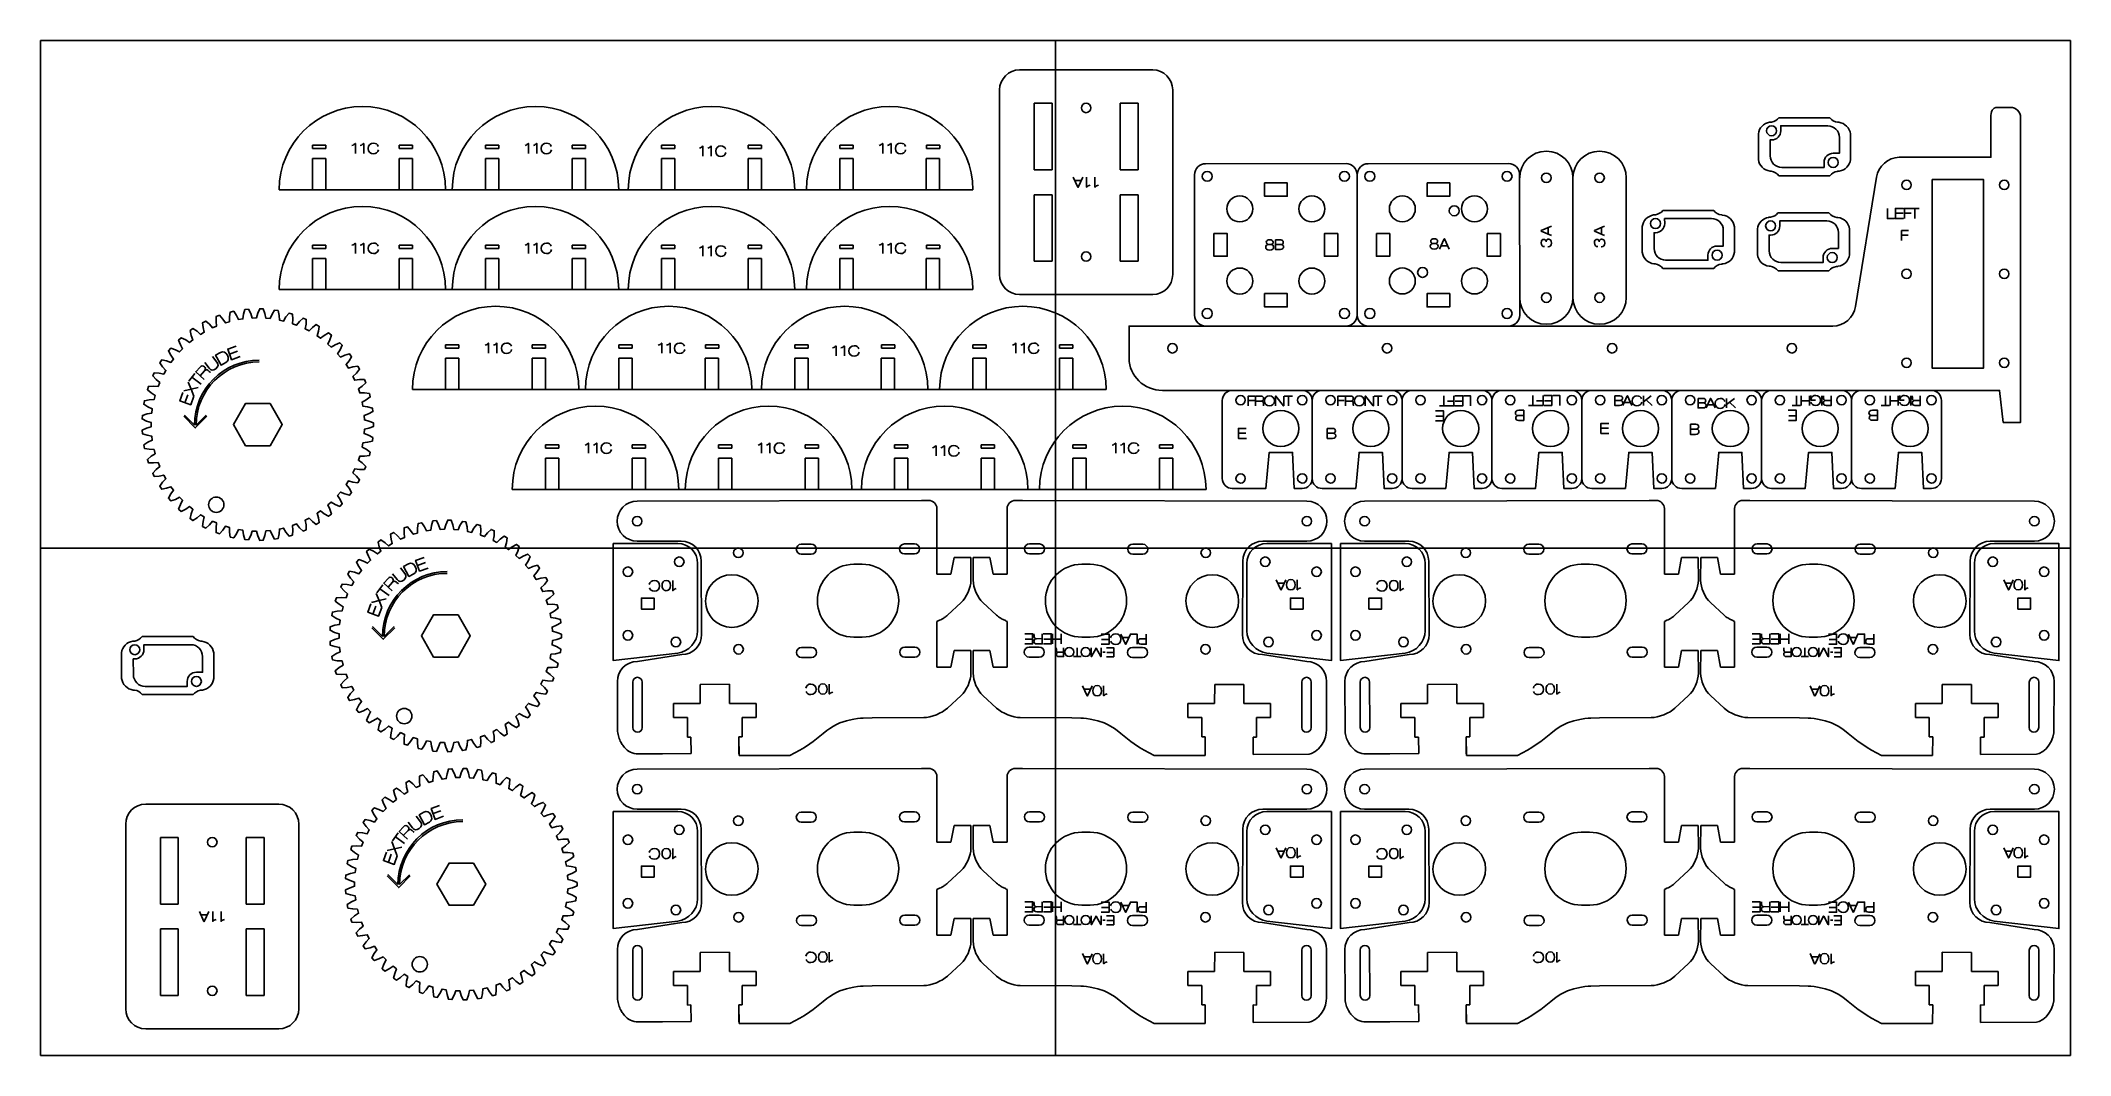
# Model space of a CAD drawing. Extents: x 0 to 610, y 0 to 305.
import ezdxf

# ---------------------------------------------------------------- set-up
doc = ezdxf.new("R2010")
doc.units = 0
doc.layers.add('CUTS', color=1, linetype='Continuous', true_color=0xff0000)
doc.layers.add('TEXT', color=5, linetype='Continuous', true_color=0x0000ff)
doc.layers.add('laser bed referance', color=3, linetype='Continuous', lineweight=25, true_color=0x00ff00)
doc.layers.add('Referance lines', color=2, linetype='Continuous', lineweight=25, true_color=0xffff00)

msp = doc.modelspace()

# ---------------------------------------------------------------- linework, layer by layer
at = {"layer": 'CUTS', "color": 1, "lineweight": 25, "true_color": 0xff0000}
for p, q in [((294.01, 296), (334, 296)), ((340, 290), (340, 234.52)), ((298.41, 286), (303.81, 286)), ((298.41, 286), (298.41, 266)), ((303.81, 286), (303.81, 266)), ((324.2, 286), (329.6, 286)), ((324.2, 286), (324.2, 266)), ((329.6, 286), (329.6, 266)), ((81.65, 273.39), (85.65, 273.39)), ((81.65, 273.39), (81.65, 272.39)), ((81.65, 272.39), (85.65, 272.39)), ((81.65, 269.39), (85.65, 269.39)), ((81.65, 269.39), (81.65, 259.98)), ((85.65, 273.39), (85.65, 272.39)), ((85.65, 269.39), (85.65, 259.98)), ((107.65, 269.39), (111.65, 269.39)), ((107.65, 269.39), (107.65, 259.98)), ((107.68, 273.39), (111.68, 273.39)), ((107.68, 273.39), (107.68, 272.39)), ((107.68, 272.39), (111.68, 272.39)), ((111.65, 269.39), (111.65, 259.98)), ((111.68, 273.39), (111.68, 272.39)), ((133.63, 273.39), (137.63, 273.39)), ((133.63, 273.39), (133.63, 272.39)), ((133.63, 272.39), (137.63, 272.39)), ((133.63, 269.39), (137.63, 269.39)), ((133.63, 269.39), (133.63, 259.98)), ((137.63, 273.39), (137.63, 272.39)), ((137.63, 269.39), (137.63, 259.98)), ((159.63, 269.39), (163.63, 269.39)), ((159.63, 269.39), (159.63, 259.98)), ((159.66, 273.39), (163.66, 273.39)), ((159.66, 273.39), (159.66, 272.39)), ((159.66, 272.39), (163.66, 272.39)), ((163.63, 269.39), (163.63, 259.98)), ((163.66, 273.39), (163.66, 272.39)), ((186.49, 273.39), (190.49, 273.39)), ((186.49, 273.39), (186.49, 272.39)), ((186.49, 272.39), (190.49, 272.39)), ((186.49, 269.39), (190.49, 269.39)), ((186.49, 269.39), (186.49, 259.98)), ((190.49, 273.39), (190.49, 272.39)), ((190.49, 269.39), (190.49, 259.98)), ((212.49, 269.39), (216.49, 269.39)), ((212.49, 269.39), (212.49, 259.98)), ((212.52, 273.39), (216.52, 273.39)), ((212.52, 273.39), (212.52, 272.39)), ((212.52, 272.39), (216.52, 272.39)), ((216.49, 269.39), (216.49, 259.98)), ((216.52, 273.39), (216.52, 272.39)), ((240, 273.39), (244, 273.39)), ((240, 273.39), (240, 272.39)), ((240, 272.39), (244, 272.39)), ((240, 269.39), (244, 269.39)), ((240, 269.39), (240, 259.98)), ((244, 273.39), (244, 272.39)), ((244, 269.39), (244, 259.98)), ((266, 269.39), (270, 269.39)), ((266, 269.39), (266, 259.98)), ((266.03, 273.39), (270.03, 273.39)), ((266.03, 273.39), (266.03, 272.39)), ((266.03, 272.39), (270.03, 272.39)), ((270, 269.39), (270, 259.98)), ((270.03, 273.39), (270.03, 272.39)), ((298.41, 266), (303.81, 266)), ((324.2, 266), (329.6, 266)), ((280, 260), (71.65, 260)), ((298.41, 258.52), (303.81, 258.52)), ((298.41, 258.52), (298.41, 238.51)), ((303.81, 258.52), (303.81, 238.51)), ((324.2, 258.52), (329.6, 258.52)), ((324.2, 258.52), (324.2, 238.51)), ((329.6, 258.52), (329.6, 238.51)), ((81.65, 243.39), (85.65, 243.39)), ((81.65, 243.39), (81.65, 242.39)), ((81.65, 242.39), (85.65, 242.39)), ((81.65, 239.39), (85.65, 239.39)), ((81.65, 239.39), (81.65, 229.98)), ((85.65, 243.39), (85.65, 242.39)), ((85.65, 239.39), (85.65, 229.98)), ((107.65, 239.39), (111.65, 239.39)), ((107.65, 239.39), (107.65, 229.98)), ((107.68, 243.39), (111.68, 243.39)), ((107.68, 243.39), (107.68, 242.39)), ((107.68, 242.39), (111.68, 242.39)), ((111.65, 239.39), (111.65, 229.98)), ((111.68, 243.39), (111.68, 242.39)), ((133.63, 243.39), (137.63, 243.39)), ((133.63, 243.39), (133.63, 242.39)), ((133.63, 242.39), (137.63, 242.39)), ((133.63, 239.39), (137.63, 239.39)), ((133.63, 239.39), (133.63, 229.98)), ((137.63, 243.39), (137.63, 242.39)), ((137.63, 239.39), (137.63, 229.98)), ((159.63, 239.39), (163.63, 239.39)), ((159.63, 239.39), (159.63, 229.98)), ((159.66, 243.39), (163.66, 243.39)), ((159.66, 243.39), (159.66, 242.39)), ((159.66, 242.39), (163.66, 242.39)), ((163.63, 239.39), (163.63, 229.98)), ((163.66, 243.39), (163.66, 242.39)), ((186.49, 243.39), (190.49, 243.39)), ((186.49, 243.39), (186.49, 242.39)), ((186.49, 242.39), (190.49, 242.39)), ((186.49, 239.39), (190.49, 239.39)), ((186.49, 239.39), (186.49, 229.98)), ((190.49, 243.39), (190.49, 242.39)), ((190.49, 239.39), (190.49, 229.98)), ((212.49, 239.39), (216.49, 239.39)), ((212.49, 239.39), (212.49, 229.98)), ((212.52, 243.39), (216.52, 243.39)), ((212.52, 243.39), (212.52, 242.39)), ((212.52, 242.39), (216.52, 242.39)), ((216.49, 239.39), (216.49, 229.98)), ((216.52, 243.39), (216.52, 242.39)), ((240, 243.39), (244, 243.39)), ((240, 243.39), (240, 242.39)), ((240, 242.39), (244, 242.39)), ((240, 239.39), (244, 239.39)), ((240, 239.39), (240, 229.98)), ((244, 243.39), (244, 242.39)), ((244, 239.39), (244, 229.98)), ((266, 239.39), (270, 239.39)), ((266, 239.39), (266, 229.98)), ((266.03, 243.39), (270.03, 243.39)), ((266.03, 243.39), (266.03, 242.39)), ((266.03, 242.39), (270.03, 242.39)), ((270, 239.39), (270, 229.98)), ((270.03, 243.39), (270.03, 242.39)), ((298.41, 238.51), (303.81, 238.51)), ((324.2, 238.51), (329.6, 238.51)), ((280, 230), (71.65, 230)), ((121.65, 213.39), (125.65, 213.39)), ((121.65, 213.39), (121.65, 212.39)), ((125.65, 213.39), (125.65, 212.39)), ((147.68, 213.39), (151.68, 213.39)), ((147.68, 213.39), (147.68, 212.39)), ((151.68, 213.39), (151.68, 212.39)), ((173.63, 213.39), (177.63, 213.39)), ((173.63, 213.39), (173.63, 212.39)), ((177.63, 213.39), (177.63, 212.39)), ((199.66, 213.39), (203.66, 213.39)), ((199.66, 213.39), (199.66, 212.39)), ((203.66, 213.39), (203.66, 212.39)), ((226.49, 213.39), (230.49, 213.39)), ((226.49, 213.39), (226.49, 212.39)), ((230.49, 213.39), (230.49, 212.39)), ((252.52, 213.39), (256.52, 213.39)), ((252.52, 213.39), (252.52, 212.39)), ((256.52, 213.39), (256.52, 212.39)), ((280, 213.39), (284, 213.39)), ((280, 213.39), (280, 212.39)), ((284, 213.39), (284, 212.39)), ((306.03, 213.39), (310.03, 213.39)), ((306.03, 213.39), (306.03, 212.39)), ((310.03, 213.39), (310.03, 212.39)), ((121.65, 212.39), (125.65, 212.39)), ((121.65, 209.39), (125.65, 209.39)), ((121.65, 209.39), (121.65, 199.98)), ((125.65, 209.39), (125.65, 199.98)), ((147.65, 209.39), (151.65, 209.39)), ((147.65, 209.39), (147.65, 199.98)), ((147.68, 212.39), (151.68, 212.39)), ((151.65, 209.39), (151.65, 199.98)), ((173.63, 212.39), (177.63, 212.39)), ((173.63, 209.39), (177.63, 209.39)), ((173.63, 209.39), (173.63, 199.98)), ((177.63, 209.39), (177.63, 199.98)), ((199.63, 209.39), (203.63, 209.39)), ((199.63, 209.39), (199.63, 199.98)), ((199.66, 212.39), (203.66, 212.39)), ((203.63, 209.39), (203.63, 199.98)), ((226.49, 212.39), (230.49, 212.39)), ((226.49, 209.39), (230.49, 209.39)), ((226.49, 209.39), (226.49, 199.98)), ((230.49, 209.39), (230.49, 199.98)), ((252.49, 209.39), (256.49, 209.39)), ((252.49, 209.39), (252.49, 199.98)), ((252.52, 212.39), (256.52, 212.39)), ((256.49, 209.39), (256.49, 199.98)), ((280, 212.39), (284, 212.39)), ((280, 209.39), (284, 209.39)), ((280, 209.39), (280, 199.98)), ((284, 209.39), (284, 199.98)), ((306, 209.39), (310, 209.39)), ((306, 209.39), (306, 199.98)), ((306.03, 212.39), (310.03, 212.39)), ((310, 209.39), (310, 199.98)), ((320, 200), (111.65, 200)), ((151.65, 183.39), (155.65, 183.39)), ((151.65, 183.39), (151.65, 182.39)), ((155.65, 183.39), (155.65, 182.39)), ((177.68, 183.39), (181.68, 183.39)), ((177.68, 183.39), (177.68, 182.39)), ((181.68, 183.39), (181.68, 182.39)), ((203.63, 183.39), (207.63, 183.39)), ((203.63, 183.39), (203.63, 182.39)), ((207.63, 183.39), (207.63, 182.39)), ((229.66, 183.39), (233.66, 183.39)), ((229.66, 183.39), (229.66, 182.39)), ((233.66, 183.39), (233.66, 182.39)), ((256.49, 183.39), (260.49, 183.39)), ((256.49, 183.39), (256.49, 182.39)), ((260.49, 183.39), (260.49, 182.39)), ((282.52, 183.39), (286.52, 183.39)), ((282.52, 183.39), (282.52, 182.39)), ((286.52, 183.39), (286.52, 182.39)), ((310, 183.39), (314, 183.39)), ((310, 183.39), (310, 182.39)), ((314, 183.39), (314, 182.39)), ((336.03, 183.39), (340.03, 183.39)), ((336.03, 183.39), (336.03, 182.39)), ((340.03, 183.39), (340.03, 182.39)), ((151.65, 182.39), (155.65, 182.39)), ((151.65, 179.39), (155.65, 179.39)), ((151.65, 179.39), (151.65, 169.98)), ((155.65, 179.39), (155.65, 169.98)), ((177.65, 179.39), (181.65, 179.39)), ((177.65, 179.39), (177.65, 169.98)), ((177.68, 182.39), (181.68, 182.39)), ((181.65, 179.39), (181.65, 169.98)), ((203.63, 182.39), (207.63, 182.39)), ((203.63, 179.39), (207.63, 179.39)), ((203.63, 179.39), (203.63, 169.98)), ((207.63, 179.39), (207.63, 169.98)), ((229.63, 179.39), (233.63, 179.39)), ((229.63, 179.39), (229.63, 169.98)), ((229.66, 182.39), (233.66, 182.39)), ((233.63, 179.39), (233.63, 169.98)), ((256.49, 182.39), (260.49, 182.39)), ((256.49, 179.39), (260.49, 179.39)), ((256.49, 179.39), (256.49, 169.98)), ((260.49, 179.39), (260.49, 169.98)), ((282.49, 179.39), (286.49, 179.39)), ((282.49, 179.39), (282.49, 169.98)), ((282.52, 182.39), (286.52, 182.39)), ((286.49, 179.39), (286.49, 169.98)), ((310, 182.39), (314, 182.39)), ((310, 179.39), (314, 179.39)), ((310, 179.39), (310, 169.98)), ((314, 179.39), (314, 169.98)), ((336, 179.39), (340, 179.39)), ((336, 179.39), (336, 169.98)), ((336.03, 182.39), (340.03, 182.39)), ((340, 179.39), (340, 169.98)), ((350, 170), (141.65, 170)), ((179.13, 166.46), (264.58, 166.69)), ((264.58, 166.69), (266.71, 166.69)), ((292.75, 166.69), (294.88, 166.69)), ((294.88, 166.69), (380.33, 166.46)), ((397.61, 166.46), (483.06, 166.69)), ((483.06, 166.69), (485.19, 166.69)), ((511.23, 166.69), (513.36, 166.69)), ((513.36, 166.69), (598.8, 166.46)), ((269.19, 164.23), (269.19, 144.52)), ((290.27, 164.23), (290.27, 144.52)), ((487.66, 164.23), (487.66, 144.52)), ((508.75, 164.23), (508.75, 144.52)), ((273.39, 144.52), (274.37, 149.54)), ((274.37, 149.54), (279.37, 149.56)), ((279.37, 149.56), (279.39, 142.71)), ((280.07, 142.71), (280.09, 149.56)), ((280.09, 149.56), (285.09, 149.54)), ((285.09, 149.54), (286.07, 144.52)), ((491.86, 144.52), (492.85, 149.54)), ((492.85, 149.54), (497.85, 149.56)), ((497.85, 149.56), (497.87, 142.71)), ((498.55, 142.71), (498.57, 149.56)), ((498.57, 149.56), (503.57, 149.54)), ((503.57, 149.54), (504.55, 144.52)), ((269.19, 144.52), (273.39, 144.52)), ((286.07, 144.52), (290.27, 144.52)), ((487.66, 144.52), (491.86, 144.52)), ((504.55, 144.52), (508.75, 144.52)), ((269.19, 116.58), (269.19, 130.36)), ((290.27, 116.58), (290.27, 130.36)), ((487.66, 116.58), (487.66, 130.36)), ((508.75, 116.58), (508.75, 130.36)), ((269.19, 116.58), (273.39, 116.58)), ((273.39, 116.58), (274.37, 121.6)), ((274.37, 121.6), (279.37, 121.61)), ((279.37, 121.61), (279.39, 114.77)), ((280.09, 121.61), (280.07, 114.77)), ((285.09, 121.6), (280.09, 121.61)), ((286.07, 116.58), (285.09, 121.6)), ((286.07, 116.58), (290.27, 116.58)), ((290.27, 116.58), (286.07, 116.58)), ((487.66, 116.58), (491.86, 116.58)), ((491.86, 116.58), (492.85, 121.6)), ((492.85, 121.6), (497.85, 121.61)), ((497.85, 121.61), (497.87, 114.77)), ((498.57, 121.61), (498.55, 114.77)), ((503.57, 121.6), (498.57, 121.61)), ((504.55, 116.58), (503.57, 121.6)), ((504.55, 116.58), (508.75, 116.58)), ((508.75, 116.58), (504.55, 116.58)), ((198.05, 111.43), (206.85, 111.46)), ((198.06, 111.43), (198.08, 105.68)), ((198.06, 111.43), (198.06, 107.48)), ((206.85, 111.46), (206.87, 105.71)), ((206.85, 111.46), (206.86, 107.51)), ((352.61, 111.45), (352.59, 105.71)), ((352.61, 111.45), (361.4, 111.43)), ((361.4, 111.43), (361.38, 105.68)), ((416.53, 111.43), (425.33, 111.46)), ((416.54, 111.43), (416.55, 105.68)), ((416.54, 111.43), (416.54, 107.48)), ((425.33, 111.46), (425.35, 105.71)), ((425.33, 111.46), (425.34, 107.51)), ((571.09, 111.45), (571.07, 105.71)), ((571.09, 111.45), (579.88, 111.43)), ((579.88, 111.43), (579.86, 105.68)), ((190.07, 105.66), (198.08, 105.68)), ((190.07, 101.46), (190.07, 105.66)), ((206.87, 105.71), (214.87, 105.74)), ((214.87, 101.54), (214.87, 105.74)), ((344.59, 101.54), (344.59, 105.74)), ((344.59, 105.74), (352.59, 105.71)), ((361.38, 105.68), (369.39, 105.66)), ((369.39, 101.46), (369.39, 105.66)), ((408.55, 105.66), (416.55, 105.68)), ((408.55, 101.46), (408.55, 105.66)), ((425.35, 105.71), (433.35, 105.74)), ((433.35, 101.54), (433.35, 105.74)), ((563.07, 101.54), (563.07, 105.74)), ((563.07, 105.74), (571.07, 105.71)), ((579.86, 105.68), (587.87, 105.66)), ((587.87, 101.46), (587.87, 105.66)), ((173.3, 97.27), (173.28, 97.7)), ((190.07, 101.46), (194.24, 101.47)), ((194.24, 101.47), (194.24, 95.63)), ((214.87, 101.54), (210.73, 101.52)), ((210.73, 101.52), (210.73, 95.67)), ((210.73, 101.52), (210.73, 95.68)), ((236.15, 97.57), (235.06, 96.7)), ((236.98, 98.17), (236.15, 97.57)), ((238.13, 98.91), (236.98, 98.17)), ((239.06, 99.42), (238.13, 98.91)), ((240.06, 99.88), (239.06, 99.42)), ((241.99, 100.52), (240.06, 99.88)), ((242.86, 100.73), (241.99, 100.52)), ((244.28, 101.01), (242.86, 100.73)), ((245.33, 101.16), (244.28, 101.01)), ((246.26, 101.25), (245.33, 101.16)), ((247.07, 101.32), (246.26, 101.25)), ((249.71, 101.44), (247.07, 101.32)), ((249.71, 101.44), (265.23, 101.45)), ((294.23, 101.45), (309.74, 101.44)), ((309.74, 101.44), (312.38, 101.32)), ((312.38, 101.32), (313.2, 101.25)), ((313.2, 101.25), (314.13, 101.16)), ((314.13, 101.16), (315.18, 101.01)), ((315.18, 101.01), (316.6, 100.73)), ((316.6, 100.73), (317.47, 100.52)), ((317.47, 100.52), (319.4, 99.88)), ((319.4, 99.88), (320.4, 99.42)), ((320.4, 99.42), (321.33, 98.91)), ((321.33, 98.91), (322.48, 98.17)), ((322.48, 98.17), (323.31, 97.57)), ((323.31, 97.57), (324.4, 96.7)), ((344.59, 101.54), (348.73, 101.52)), ((348.73, 101.52), (348.73, 95.68)), ((369.39, 101.46), (365.21, 101.47)), ((365.21, 101.47), (365.21, 95.63)), ((386.12, 96.86), (386.18, 97.7)), ((391.78, 97.27), (391.76, 97.7)), ((408.55, 101.46), (412.72, 101.47)), ((412.72, 101.47), (412.72, 95.63)), ((433.35, 101.54), (429.21, 101.52)), ((429.21, 101.52), (429.21, 95.67)), ((429.21, 101.52), (429.21, 95.68)), ((454.63, 97.57), (453.54, 96.7)), ((455.45, 98.17), (454.63, 97.57)), ((456.6, 98.91), (455.45, 98.17)), ((457.54, 99.42), (456.6, 98.91)), ((458.54, 99.88), (457.54, 99.42)), ((460.47, 100.52), (458.54, 99.88)), ((461.34, 100.73), (460.47, 100.52)), ((462.76, 101.01), (461.34, 100.73)), ((463.81, 101.16), (462.76, 101.01)), ((464.74, 101.25), (463.81, 101.16)), ((465.55, 101.32), (464.74, 101.25)), ((468.19, 101.44), (465.55, 101.32)), ((468.19, 101.44), (483.7, 101.45)), ((512.71, 101.45), (528.22, 101.44)), ((528.22, 101.44), (530.86, 101.32)), ((530.86, 101.32), (531.68, 101.25)), ((531.68, 101.25), (532.61, 101.16)), ((532.61, 101.16), (533.66, 101.01)), ((533.66, 101.01), (535.08, 100.73)), ((535.08, 100.73), (535.95, 100.52)), ((535.95, 100.52), (537.88, 99.88)), ((537.88, 99.88), (538.88, 99.42)), ((538.88, 99.42), (539.81, 98.91)), ((539.81, 98.91), (540.96, 98.17)), ((540.96, 98.17), (541.79, 97.57)), ((541.79, 97.57), (542.88, 96.7)), ((563.07, 101.54), (567.21, 101.52)), ((567.21, 101.52), (567.21, 95.68)), ((587.87, 101.46), (583.69, 101.47)), ((583.69, 101.47), (583.69, 95.63)), ((604.6, 96.86), (604.66, 97.7)), ((194.24, 95.63), (195.29, 95.63)), ((195.29, 95.63), (195.43, 90.67)), ((209.69, 95.65), (209.68, 90.55)), ((210.73, 95.68), (209.69, 95.67)), ((210.73, 95.67), (209.69, 95.65)), ((209.69, 95.67), (209.75, 90.05)), ((228.05, 91.67), (226.54, 90.84)), ((229.42, 92.48), (228.05, 91.67)), ((231.01, 93.54), (229.42, 92.48)), ((232.06, 94.31), (231.01, 93.54)), ((235.06, 96.7), (232.06, 94.31)), ((324.4, 96.7), (327.4, 94.31)), ((327.4, 94.31), (328.45, 93.54)), ((328.45, 93.54), (330.04, 92.48)), ((330.04, 92.48), (331.41, 91.67)), ((331.41, 91.67), (332.92, 90.84)), ((348.73, 95.68), (349.76, 95.67)), ((349.76, 95.67), (349.71, 90.05)), ((364.17, 95.63), (364.12, 90.4)), ((365.21, 95.63), (364.17, 95.63)), ((383.81, 92.11), (382.82, 91.27)), ((384.66, 93.15), (383.81, 92.11)), ((385.34, 94.32), (384.66, 93.15)), ((385.84, 95.58), (385.34, 94.32)), ((386.12, 96.86), (385.84, 95.58)), ((412.72, 95.63), (413.77, 95.63)), ((413.77, 95.63), (413.9, 90.67)), ((428.17, 95.65), (428.16, 90.55)), ((429.21, 95.68), (428.17, 95.67)), ((429.21, 95.67), (428.17, 95.65)), ((428.17, 95.67), (428.23, 90.05)), ((446.53, 91.67), (445.02, 90.84)), ((447.9, 92.48), (446.53, 91.67)), ((449.49, 93.54), (447.9, 92.48)), ((450.54, 94.31), (449.49, 93.54)), ((453.54, 96.7), (450.54, 94.31)), ((542.88, 96.7), (545.87, 94.31)), ((545.87, 94.31), (546.93, 93.54)), ((546.93, 93.54), (548.52, 92.48)), ((548.52, 92.48), (549.89, 91.67)), ((549.89, 91.67), (551.4, 90.84)), ((567.21, 95.68), (568.24, 95.67)), ((568.24, 95.67), (568.19, 90.05)), ((582.64, 95.63), (582.6, 90.4)), ((583.69, 95.63), (582.64, 95.63)), ((602.29, 92.11), (601.3, 91.27)), ((603.14, 93.15), (602.29, 92.11)), ((603.82, 94.32), (603.14, 93.15)), ((604.32, 95.58), (603.82, 94.32)), ((604.6, 96.86), (604.32, 95.58)), ((186.73, 90.6), (178.89, 90.56)), ((179.13, 85.97), (264.58, 86.2)), ((195.43, 90.67), (186.73, 90.6)), ((222.23, 90.11), (209.75, 90.05)), ((225.05, 90.12), (222.23, 90.11)), ((226.54, 90.84), (225.05, 90.12)), ((264.58, 86.2), (266.71, 86.2)), ((292.75, 86.2), (294.88, 86.2)), ((294.88, 86.2), (380.33, 85.97)), ((332.92, 90.84), (334.41, 90.12)), ((334.41, 90.12), (337.23, 90.11)), ((337.23, 90.11), (349.71, 90.05)), ((380.94, 90.44), (364.14, 90.4)), ((381.73, 90.67), (380.94, 90.44)), ((382.82, 91.27), (381.73, 90.67)), ((405.2, 90.6), (397.37, 90.56)), ((397.61, 85.97), (483.06, 86.2)), ((413.9, 90.67), (405.2, 90.6)), ((440.71, 90.11), (428.23, 90.05)), ((443.53, 90.12), (440.71, 90.11)), ((445.02, 90.84), (443.53, 90.12)), ((483.06, 86.2), (485.19, 86.2)), ((511.23, 86.2), (513.36, 86.2)), ((513.36, 86.2), (598.8, 85.97)), ((551.4, 90.84), (552.89, 90.12)), ((552.89, 90.12), (555.71, 90.11)), ((555.71, 90.11), (568.19, 90.05)), ((599.42, 90.44), (582.62, 90.4)), ((600.2, 90.67), (599.42, 90.44)), ((601.3, 91.27), (600.2, 90.67)), ((269.19, 83.73), (269.19, 64.03)), ((290.27, 83.73), (290.27, 64.03)), ((487.66, 83.73), (487.66, 64.03)), ((508.75, 83.73), (508.75, 64.03)), ((31.56, 75.47), (71.56, 75.47)), ((77.56, 69.47), (77.56, 13.99)), ((273.39, 64.03), (274.37, 69.05)), ((274.37, 69.05), (279.37, 69.06)), ((279.37, 69.06), (279.39, 62.22)), ((280.07, 62.22), (280.09, 69.06)), ((280.09, 69.06), (285.09, 69.05)), ((285.09, 69.05), (286.07, 64.03)), ((491.86, 64.03), (492.85, 69.05)), ((492.85, 69.05), (497.85, 69.06)), ((497.85, 69.06), (497.87, 62.22)), ((498.55, 62.22), (498.57, 69.06)), ((498.57, 69.06), (503.57, 69.05)), ((503.57, 69.05), (504.55, 64.03)), ((35.96, 65.47), (41.36, 65.47)), ((35.96, 65.47), (35.96, 45.47)), ((41.36, 65.47), (41.36, 45.47)), ((61.76, 65.47), (67.16, 65.47)), ((61.76, 65.47), (61.76, 45.47)), ((67.16, 65.47), (67.16, 45.47)), ((269.19, 64.03), (273.39, 64.03)), ((286.07, 64.03), (290.27, 64.03)), ((487.66, 64.03), (491.86, 64.03)), ((504.55, 64.03), (508.75, 64.03)), ((269.19, 36.08), (269.19, 49.86)), ((290.27, 36.08), (290.27, 49.86)), ((487.66, 36.08), (487.66, 49.86)), ((508.75, 36.08), (508.75, 49.86)), ((35.96, 45.47), (41.36, 45.47)), ((61.76, 45.47), (67.16, 45.47)), ((35.96, 37.99), (41.36, 37.99)), ((35.96, 37.99), (35.96, 17.99)), ((41.36, 37.99), (41.36, 17.99)), ((61.76, 37.99), (67.16, 37.99)), ((61.76, 37.99), (61.76, 17.99)), ((67.16, 37.99), (67.16, 17.99)), ((273.39, 36.08), (274.37, 41.1)), ((274.37, 41.1), (279.37, 41.12)), ((279.37, 41.12), (279.39, 34.27)), ((280.09, 41.12), (280.07, 34.27)), ((285.09, 41.1), (280.09, 41.12)), ((286.07, 36.08), (285.09, 41.1)), ((491.86, 36.08), (492.85, 41.1)), ((492.85, 41.1), (497.85, 41.12)), ((497.85, 41.12), (497.87, 34.27)), ((498.57, 41.12), (498.55, 34.27)), ((503.57, 41.1), (498.57, 41.12)), ((504.55, 36.08), (503.57, 41.1)), ((198.05, 30.94), (206.85, 30.96)), ((198.06, 30.94), (198.08, 25.19)), ((198.06, 30.94), (198.06, 26.99)), ((206.85, 30.96), (206.87, 25.22)), ((206.85, 30.96), (206.86, 27.02)), ((269.19, 36.08), (273.39, 36.08)), ((286.07, 36.08), (290.27, 36.08)), ((290.27, 36.08), (286.07, 36.08)), ((352.61, 30.96), (352.59, 25.22)), ((352.61, 30.96), (361.4, 30.94)), ((361.4, 30.94), (361.38, 25.19)), ((416.53, 30.94), (425.33, 30.96)), ((416.54, 30.94), (416.55, 25.19)), ((416.54, 30.94), (416.54, 26.99)), ((425.33, 30.96), (425.35, 25.22)), ((425.33, 30.96), (425.34, 27.02)), ((487.66, 36.08), (491.86, 36.08)), ((504.55, 36.08), (508.75, 36.08)), ((508.75, 36.08), (504.55, 36.08)), ((571.09, 30.96), (571.07, 25.22)), ((571.09, 30.96), (579.88, 30.94)), ((579.88, 30.94), (579.86, 25.19)), ((190.07, 25.16), (198.08, 25.19)), ((190.07, 20.96), (190.07, 25.16)), ((206.87, 25.22), (214.87, 25.24)), ((214.87, 21.04), (214.87, 25.24)), ((344.59, 21.04), (344.59, 25.24)), ((344.59, 25.24), (352.59, 25.22)), ((361.38, 25.19), (369.39, 25.16)), ((369.39, 20.96), (369.39, 25.16)), ((408.55, 25.16), (416.55, 25.19)), ((408.55, 20.96), (408.55, 25.16)), ((425.35, 25.22), (433.35, 25.24)), ((433.35, 21.04), (433.35, 25.24)), ((563.07, 21.04), (563.07, 25.24)), ((563.07, 25.24), (571.07, 25.22)), ((579.86, 25.19), (587.87, 25.16)), ((587.87, 20.96), (587.87, 25.16)), ((190.07, 20.96), (194.24, 20.98)), ((194.24, 20.98), (194.24, 15.13)), ((214.87, 21.04), (210.73, 21.03)), ((210.73, 21.03), (210.73, 15.18)), ((210.73, 21.03), (210.73, 15.19)), ((238.13, 18.42), (236.98, 17.68)), ((239.06, 18.92), (238.13, 18.42)), ((240.06, 19.38), (239.06, 18.92)), ((241.99, 20.02), (240.06, 19.38)), ((242.86, 20.24), (241.99, 20.02)), ((244.28, 20.52), (242.86, 20.24)), ((245.33, 20.66), (244.28, 20.52)), ((246.26, 20.76), (245.33, 20.66)), ((247.07, 20.83), (246.26, 20.76)), ((249.71, 20.94), (247.07, 20.83)), ((249.71, 20.94), (265.23, 20.96)), ((294.23, 20.96), (309.74, 20.94)), ((309.74, 20.94), (312.38, 20.83)), ((312.38, 20.83), (313.2, 20.76)), ((313.2, 20.76), (314.13, 20.66)), ((314.13, 20.66), (315.18, 20.52)), ((315.18, 20.52), (316.6, 20.24)), ((316.6, 20.24), (317.47, 20.02)), ((317.47, 20.02), (319.4, 19.38)), ((319.4, 19.38), (320.4, 18.92)), ((320.4, 18.92), (321.33, 18.42)), ((321.33, 18.42), (322.48, 17.68)), ((344.59, 21.04), (348.73, 21.03)), ((348.73, 21.03), (348.73, 15.19)), ((369.39, 20.96), (365.21, 20.98)), ((365.21, 20.98), (365.21, 15.13)), ((408.55, 20.96), (412.72, 20.98)), ((412.72, 20.98), (412.72, 15.13)), ((433.35, 21.04), (429.21, 21.03)), ((429.21, 21.03), (429.21, 15.18)), ((429.21, 21.03), (429.21, 15.19)), ((456.6, 18.42), (455.45, 17.68)), ((457.54, 18.92), (456.6, 18.42)), ((458.54, 19.38), (457.54, 18.92)), ((460.47, 20.02), (458.54, 19.38)), ((461.34, 20.24), (460.47, 20.02)), ((462.76, 20.52), (461.34, 20.24)), ((463.81, 20.66), (462.76, 20.52)), ((464.74, 20.76), (463.81, 20.66)), ((465.55, 20.83), (464.74, 20.76)), ((468.19, 20.94), (465.55, 20.83)), ((468.19, 20.94), (483.7, 20.96)), ((512.71, 20.96), (528.22, 20.94)), ((528.22, 20.94), (530.86, 20.83)), ((530.86, 20.83), (531.68, 20.76)), ((531.68, 20.76), (532.61, 20.66)), ((532.61, 20.66), (533.66, 20.52)), ((533.66, 20.52), (535.08, 20.24)), ((535.08, 20.24), (535.95, 20.02)), ((535.95, 20.02), (537.88, 19.38)), ((537.88, 19.38), (538.88, 18.92)), ((538.88, 18.92), (539.81, 18.42)), ((539.81, 18.42), (540.96, 17.68)), ((563.07, 21.04), (567.21, 21.03)), ((567.21, 21.03), (567.21, 15.19)), ((587.87, 20.96), (583.69, 20.98)), ((583.69, 20.98), (583.69, 15.13)), ((35.96, 17.99), (41.36, 17.99)), ((61.76, 17.99), (67.16, 17.99)), ((173.3, 16.77), (173.28, 17.21)), ((194.24, 15.13), (195.29, 15.14)), ((195.29, 15.14), (195.43, 10.18)), ((209.69, 15.15), (209.68, 10.06)), ((210.73, 15.19), (209.69, 15.17)), ((210.73, 15.18), (209.69, 15.15)), ((209.69, 15.17), (209.75, 9.55)), ((231.01, 13.04), (229.42, 11.99)), ((232.06, 13.82), (231.01, 13.04)), ((235.06, 16.21), (232.06, 13.82)), ((236.15, 17.07), (235.06, 16.21)), ((236.98, 17.68), (236.15, 17.07)), ((322.48, 17.68), (323.31, 17.07)), ((323.31, 17.07), (324.4, 16.21)), ((324.4, 16.21), (327.4, 13.82)), ((327.4, 13.82), (328.45, 13.04)), ((328.45, 13.04), (330.04, 11.99)), ((348.73, 15.19), (349.76, 15.17)), ((349.76, 15.17), (349.71, 9.55)), ((364.17, 15.14), (364.12, 9.91)), ((365.21, 15.13), (364.17, 15.14)), ((384.66, 12.66), (383.81, 11.62)), ((385.34, 13.83), (384.66, 12.66)), ((385.84, 15.09), (385.34, 13.83)), ((386.12, 16.37), (385.84, 15.09)), ((386.12, 16.37), (386.18, 17.21)), ((391.78, 16.77), (391.76, 17.21)), ((412.72, 15.13), (413.77, 15.14)), ((413.77, 15.14), (413.9, 10.18)), ((428.17, 15.15), (428.16, 10.06)), ((429.21, 15.19), (428.17, 15.17)), ((429.21, 15.18), (428.17, 15.15)), ((428.17, 15.17), (428.23, 9.55)), ((449.49, 13.04), (447.9, 11.99)), ((450.54, 13.82), (449.49, 13.04)), ((453.54, 16.21), (450.54, 13.82)), ((454.63, 17.07), (453.54, 16.21)), ((455.45, 17.68), (454.63, 17.07)), ((540.96, 17.68), (541.79, 17.07)), ((541.79, 17.07), (542.88, 16.21)), ((542.88, 16.21), (545.87, 13.82)), ((545.87, 13.82), (546.93, 13.04)), ((546.93, 13.04), (548.52, 11.99)), ((567.21, 15.19), (568.24, 15.17)), ((568.24, 15.17), (568.19, 9.55)), ((582.64, 15.14), (582.6, 9.91)), ((583.69, 15.13), (582.64, 15.14)), ((603.14, 12.66), (602.29, 11.62)), ((603.82, 13.83), (603.14, 12.66)), ((604.32, 15.09), (603.82, 13.83)), ((604.6, 16.37), (604.32, 15.09)), ((604.6, 16.37), (604.66, 17.21)), ((186.73, 10.11), (178.89, 10.06)), ((195.43, 10.18), (186.73, 10.11)), ((222.23, 9.62), (209.75, 9.55)), ((225.05, 9.63), (222.23, 9.62)), ((226.54, 10.35), (225.05, 9.63)), ((228.05, 11.17), (226.54, 10.35)), ((229.42, 11.99), (228.05, 11.17)), ((330.04, 11.99), (331.41, 11.17)), ((331.41, 11.17), (332.92, 10.35)), ((332.92, 10.35), (334.41, 9.63)), ((334.41, 9.63), (337.23, 9.62)), ((337.23, 9.62), (349.71, 9.55)), ((380.94, 9.95), (364.14, 9.91)), ((381.73, 10.18), (380.94, 9.95)), ((382.82, 10.77), (381.73, 10.18)), ((383.81, 11.62), (382.82, 10.77)), ((405.2, 10.11), (397.37, 10.06)), ((413.9, 10.18), (405.2, 10.11)), ((440.71, 9.62), (428.23, 9.55)), ((443.53, 9.63), (440.71, 9.62)), ((445.02, 10.35), (443.53, 9.63)), ((446.53, 11.17), (445.02, 10.35)), ((447.9, 11.99), (446.53, 11.17)), ((548.52, 11.99), (549.89, 11.17)), ((549.89, 11.17), (551.4, 10.35)), ((551.4, 10.35), (552.89, 9.63)), ((552.89, 9.63), (555.71, 9.62)), ((555.71, 9.62), (568.19, 9.55)), ((599.42, 9.95), (582.62, 9.91)), ((600.2, 10.18), (599.42, 9.95)), ((601.3, 10.77), (600.2, 10.18)), ((602.29, 11.62), (601.3, 10.77))]:
    msp.add_line(p, q, dxfattribs=at)
for points in [[(288.01, 234.52), (288.01, 290)], [(537.35, 281.65), (522.06, 281.65), (522.06, 281.65)], [(558.19, 269.74), (585.72, 269.74), (585.72, 281.74)], [(587.72, 284.74), (591.63, 284.74)], [(594.63, 281.74), (594.63, 266.74), (594.63, 266.74)], [(515.88, 276.79), (515.88, 275.82), (515.88, 269.1)], [(519.45, 270.21), (519.41, 274.96), (519.86, 274.95)], [(522.62, 277.71), (522.61, 279.21), (536.71, 279.21)], [(540.21, 275.71), (540.21, 270.96), (538.36, 270.95)], [(540.02, 280.25), (539.87, 280.26)], [(543.55, 269.06), (543.55, 270.03), (543.55, 276.75)], [(594.63, 266.74), (594.63, 190.13), (589.43, 190.12), (588.33, 199.75), (340.08, 199.75), (336.9, 199.75)], [(346.57, 264.51), (346.58, 222.34)], [(392.06, 267.84), (349.89, 267.83)], [(395.39, 222.34), (395.38, 264.52)], [(440.89, 267.84), (398.71, 267.83)], [(444.21, 222.34), (444.2, 264.52)], [(460.21, 227.6), (460.21, 263.6)], [(476.21, 263.6), (476.21, 227.6), (476.21, 227.6)], [(519.41, 265.6), (519.56, 265.59)], [(522.08, 264.2), (537.37, 264.2)], [(535.61, 268.21), (535.61, 266.71), (522.95, 266.71), (522.95, 266.71)], [(545.06, 224.98), (551.41, 263.79)], [(568.08, 263.04), (583.53, 263.04), (583.53, 206.45), (568.08, 206.45), (568.08, 263.04), (568.08, 263.04)], [(367.58, 262.03), (374.38, 262.03), (374.38, 258.03), (367.58, 258.03), (367.58, 262.03), (367.58, 262.03)], [(416.4, 262.03), (423.2, 262.03), (423.2, 258.03), (416.4, 258.03), (416.4, 262.03), (416.4, 262.03)], [(502.48, 253.8), (487.2, 253.8), (487.2, 253.8)], [(487.75, 249.85), (487.74, 251.35), (501.84, 251.35)], [(505.16, 252.4), (505, 252.41)], [(537.07, 253.08), (521.78, 253.08), (521.78, 253.08)], [(522.33, 249.14), (522.33, 250.64), (536.43, 250.64)], [(539.74, 251.68), (539.59, 251.7)], [(352.38, 246.83), (356.38, 246.83), (356.38, 240.03), (352.38, 240.03), (352.38, 246.83), (352.38, 246.83)], [(389.58, 240.02), (385.58, 240.03), (385.58, 246.83), (389.58, 246.83), (389.58, 240.02), (389.58, 240.02)], [(401.2, 246.83), (405.2, 246.83), (405.2, 240.03), (401.2, 240.03), (401.2, 246.83), (401.2, 246.83)], [(434.41, 246.83), (438.41, 246.83), (438.41, 240.03), (434.41, 240.03), (434.41, 246.83), (434.41, 246.83)], [(481.01, 248.94), (481.01, 247.97), (481.01, 241.25)], [(484.58, 242.35), (484.55, 247.1), (484.99, 247.1)], [(505.35, 247.85), (505.35, 243.1), (503.49, 243.1)], [(508.69, 241.21), (508.69, 242.18), (508.69, 248.9)], [(515.6, 248.22), (515.6, 247.26), (515.6, 240.54)], [(519.17, 241.64), (519.13, 246.39), (519.58, 246.38)], [(539.93, 247.14), (539.93, 242.39), (538.08, 242.39)], [(543.27, 240.5), (543.27, 241.46), (543.27, 248.18)], [(484.54, 237.75), (484.7, 237.73)], [(500.75, 240.35), (500.74, 238.85), (488.08, 238.85), (488.08, 238.85)], [(535.33, 239.64), (535.33, 238.14), (522.67, 238.14), (522.67, 238.14)], [(487.22, 236.35), (502.5, 236.35)], [(519.13, 237.04), (519.28, 237.02)], [(521.8, 235.64), (537.09, 235.64)], [(334, 228.52), (294.01, 228.52)], [(367.58, 228.83), (374.38, 228.83), (374.38, 224.83), (367.58, 224.83), (367.58, 228.83), (367.58, 228.83)], [(416.39, 224.83), (416.4, 228.83), (423.2, 228.83), (423.21, 224.83), (416.39, 224.83), (416.39, 224.83)], [(100, 190), (100, 188.94), (98.62, 188.4), (97.25, 188.06), (97.16, 186.78), (98.49, 186.26), (99.78, 185.55), (99.65, 184.5), (98.21, 184.14), (96.8, 183.97), (96.56, 182.72), (97.8, 182.04), (99, 181.16), (98.73, 180.14), (97.26, 179.96), (95.84, 179.98), (95.44, 178.77), (96.58, 177.93), (97.66, 176.91), (97.26, 175.93), (95.78, 175.95), (94.37, 176.14), (93.82, 174.99), (94.85, 174.02), (95.78, 172.87), (95.27, 171.95), (93.8, 172.15), (92.43, 172.53), (91.73, 171.46), (92.63, 170.35), (93.41, 169.1), (92.78, 168.25), (91.35, 168.64), (90.04, 169.19), (89.21, 168.21), (89.96, 167.01), (90.57, 165.66), (89.84, 164.9), (88.47, 165.47), (87.24, 166.18), (86.3, 165.32), (86.89, 164.03), (87.32, 162.61), (86.49, 161.95), (85.21, 162.69), (84.08, 163.56), (83.03, 162.82), (83.45, 161.47), (83.7, 160.01), (82.8, 159.46), (81.62, 160.36), (80.61, 161.36), (79.48, 160.77), (79.72, 159.37), (79.79, 157.89), (78.82, 157.46), (77.77, 158.5), (76.89, 159.62), (75.69, 159.18), (75.76, 157.76), (75.63, 156.29), (74.61, 155.99), (73.7, 157.15), (72.98, 158.37), (71.73, 158.09), (71.61, 156.67), (71.3, 155.23), (70.25, 155.06), (69.5, 156.33), (68.94, 157.64), (67.67, 157.51), (67.37, 156.13), (66.87, 154.73), (65.81, 154.7), (65.23, 156.06), (64.84, 157.42), (63.56, 157.47), (63.09, 156.13), (62.41, 154.81), (61.36, 154.91), (60.95, 156.33), (60.74, 157.74), (59.48, 157.94), (58.84, 156.67), (58, 155.45), (56.97, 155.69), (56.75, 157.15), (56.72, 158.57), (55.5, 158.93), (54.7, 157.76), (53.71, 156.66), (52.72, 157.02), (52.69, 158.5), (52.84, 159.91), (51.67, 160.43), (50.73, 159.37), (49.61, 158.4), (48.67, 158.89), (48.83, 160.36), (49.16, 161.74), (48.07, 162.4), (47, 161.47), (45.76, 160.65), (44.9, 161.25), (45.24, 162.69), (45.75, 164.02), (44.75, 164.82), (43.57, 164.03), (42.24, 163.37), (41.46, 164.08), (41.98, 165.47), (42.65, 166.72), (41.76, 167.64), (40.49, 167.01), (39.09, 166.53), (38.41, 167.33), (39.1, 168.64), (39.93, 169.79), (39.16, 170.82), (37.82, 170.35), (36.37, 170.06), (35.79, 170.94), (36.65, 172.15), (37.62, 173.19), (36.99, 174.3), (35.6, 174.02), (34.13, 173.91), (33.67, 174.86), (34.67, 175.95), (35.76, 176.85), (35.28, 178.04), (33.87, 177.93), (32.39, 178.01), (32.06, 179.02), (33.19, 179.96), (34.39, 180.73), (34.07, 181.96), (32.65, 182.04), (31.19, 182.31), (30.99, 183.34), (32.24, 184.14), (33.53, 184.74), (33.36, 186.01), (31.97, 186.26), (30.56, 186.72), (30.49, 187.77), (31.83, 188.4), (33.18, 188.83), (33.18, 190.11), (31.83, 190.54), (30.49, 191.17), (30.56, 192.23), (31.97, 192.68), (33.36, 192.94), (33.53, 194.2), (32.24, 194.8), (30.99, 195.6), (31.19, 196.64), (32.65, 196.91), (34.07, 196.98), (34.39, 198.22), (33.19, 198.98), (32.06, 199.93), (32.39, 200.93), (33.87, 201.01), (35.28, 200.9), (35.76, 202.09), (34.67, 203), (33.67, 204.08), (34.13, 205.04), (35.6, 204.93), (36.99, 204.64), (37.62, 205.75), (36.65, 206.79), (35.79, 208), (36.37, 208.88), (37.82, 208.59), (39.16, 208.13), (39.93, 209.15), (39.1, 210.31), (38.41, 211.61), (39.09, 212.42), (40.49, 211.94), (41.76, 211.31), (42.65, 212.22), (41.98, 213.47), (41.46, 214.86), (42.24, 215.57), (43.57, 214.91), (44.75, 214.13), (45.75, 214.92), (45.24, 216.25), (44.9, 217.69), (45.76, 218.29), (47, 217.48), (48.07, 216.54), (49.16, 217.21), (48.83, 218.59), (48.67, 220.06), (49.61, 220.55), (50.73, 219.58), (51.67, 218.51), (52.84, 219.03), (52.69, 220.44), (52.72, 221.92), (53.71, 222.29), (54.7, 221.18), (55.5, 220.01), (56.72, 220.37), (56.75, 221.79), (56.97, 223.26), (58, 223.49), (58.84, 222.27), (59.48, 221), (60.74, 221.21), (60.95, 222.61), (61.36, 224.03), (62.41, 224.14), (63.09, 222.82), (63.56, 221.48), (64.84, 221.52), (65.23, 222.89), (65.81, 224.25), (66.87, 224.21), (67.37, 222.82), (67.67, 221.43), (68.94, 221.31), (69.5, 222.61), (70.25, 223.88), (71.3, 223.72), (71.61, 222.27), (71.73, 220.86), (72.98, 220.57), (73.7, 221.79), (74.61, 222.96), (75.63, 222.66), (75.76, 221.18), (75.69, 219.76), (76.89, 219.32), (77.77, 220.44), (78.82, 221.48), (79.79, 221.06), (79.72, 219.58), (79.48, 218.18), (80.61, 217.59), (81.62, 218.59), (82.8, 219.48), (83.7, 218.94), (83.45, 217.48), (83.03, 216.12), (84.08, 215.39), (85.21, 216.25), (86.49, 216.99), (87.32, 216.33), (86.89, 214.91), (86.3, 213.62), (87.24, 212.76), (88.47, 213.47), (89.84, 214.04), (90.57, 213.28), (89.96, 211.94), (89.21, 210.73), (90.04, 209.76), (91.35, 210.31), (92.78, 210.69), (93.41, 209.85), (92.63, 208.59), (91.73, 207.49), (92.43, 206.42), (93.8, 206.79), (95.27, 207), (95.78, 206.08), (94.85, 204.93), (93.82, 203.95), (94.37, 202.8), (95.78, 203), (97.26, 203.01), (97.66, 202.03), (96.58, 201.01), (95.44, 200.18), (95.84, 198.96), (97.26, 198.98), (98.73, 198.8), (99, 197.78), (97.8, 196.91), (96.56, 196.22), (96.8, 194.97), (98.21, 194.8), (99.65, 194.44), (99.78, 193.39), (98.49, 192.68), (97.16, 192.16), (97.25, 190.89), (98.62, 190.54), (100, 190)], [(326.9, 209.39), (326.9, 219.03), (538.28, 219.03)], [(61.58, 183.12), (57.91, 189.47), (61.58, 195.82), (68.91, 195.82), (72.58, 189.47), (68.91, 183.12), (61.58, 183.12), (61.58, 183.12)], [(354.9, 196.75), (354.9, 173.28)], [(381.89, 196.75), (381.89, 173.28)], [(408.89, 196.75), (408.89, 173.28)], [(435.89, 196.75), (435.89, 173.28)], [(462.88, 196.75), (462.88, 173.28)], [(489.88, 196.75), (489.88, 173.28)], [(516.87, 196.75), (516.87, 173.28)], [(543.87, 196.75), (543.87, 173.28)], [(570.87, 173.28), (570.87, 196.75)], [(357.9, 170.28), (367.99, 170.28), (368.99, 181.13), (375.99, 181.13), (375.99, 181.13), (376.49, 170.28), (378.89, 170.28)], [(384.89, 170.28), (394.99, 170.28), (395.99, 181.13), (402.99, 181.13), (402.99, 181.13), (403.49, 170.28), (405.89, 170.28)], [(411.89, 170.28), (421.99, 170.28), (422.99, 181.13), (429.99, 181.13), (430.49, 170.28), (432.89, 170.28)], [(438.88, 170.28), (448.98, 170.28), (449.98, 181.13), (456.98, 181.13), (456.98, 181.13), (457.48, 170.28), (459.88, 170.28)], [(465.88, 170.28), (475.98, 170.28), (476.98, 181.13), (483.98, 181.13), (483.98, 181.13), (484.48, 170.28), (486.88, 170.28)], [(492.88, 170.28), (502.97, 170.28), (503.97, 181.13), (510.97, 181.13), (510.97, 181.13), (511.47, 170.28), (513.87, 170.28)], [(519.87, 170.28), (529.97, 170.28), (530.97, 181.13), (537.97, 181.13), (537.97, 181.13), (538.47, 170.28), (540.87, 170.28)], [(546.87, 170.28), (556.97, 170.28), (557.97, 181.13), (564.97, 181.13), (564.97, 181.13), (565.47, 170.28), (567.87, 170.28)], [(156.45, 126.51), (156.45, 125.46), (155.07, 124.91), (153.69, 124.57), (153.61, 123.29), (154.93, 122.77), (156.23, 122.06), (156.1, 121.01), (154.66, 120.65), (153.25, 120.49), (153.01, 119.23), (154.25, 118.55), (155.45, 117.67), (155.18, 116.65), (153.71, 116.48), (152.29, 116.49), (151.88, 115.28), (153.03, 114.44), (154.1, 113.42), (153.71, 112.44), (152.23, 112.46), (150.82, 112.66), (150.27, 111.5), (151.3, 110.53), (152.23, 109.38), (151.71, 108.46), (150.25, 108.66), (148.88, 109.04), (148.18, 107.97), (149.08, 106.87), (149.86, 105.61), (149.23, 104.76), (147.8, 105.15), (146.49, 105.7), (145.66, 104.73), (146.41, 103.52), (147.02, 102.17), (146.29, 101.41), (144.92, 101.98), (143.69, 102.69), (142.74, 101.83), (143.33, 100.54), (143.77, 99.13), (142.94, 98.47), (141.66, 99.21), (140.53, 100.07), (139.48, 99.34), (139.9, 97.98), (140.15, 96.52), (139.25, 95.97), (138.07, 96.87), (137.06, 97.87), (135.93, 97.28), (136.17, 95.88), (136.23, 94.4), (135.27, 93.97), (134.21, 95.01), (133.34, 96.13), (132.14, 95.69), (132.2, 94.27), (132.07, 92.8), (131.06, 92.5), (130.15, 93.66), (129.43, 94.89), (128.18, 94.6), (128.06, 93.19), (127.75, 91.74), (126.7, 91.57), (125.95, 92.84), (125.39, 94.15), (124.11, 94.03), (123.81, 92.64), (123.32, 91.25), (122.26, 91.21), (121.67, 92.57), (121.29, 93.94), (120.01, 93.98), (119.53, 92.64), (118.86, 91.32), (117.81, 91.42), (117.4, 92.84), (117.19, 94.25), (115.93, 94.45), (115.29, 93.19), (114.45, 91.96), (113.42, 92.2), (113.2, 93.66), (113.17, 95.08), (111.94, 95.45), (111.14, 94.27), (110.16, 93.17), (109.17, 93.53), (109.14, 95.01), (109.29, 96.42), (108.12, 96.94), (107.18, 95.88), (106.06, 94.91), (105.12, 95.4), (105.28, 96.87), (105.61, 98.25), (104.52, 98.91), (103.45, 97.98), (102.21, 97.16), (101.35, 97.77), (101.69, 99.21), (102.19, 100.53), (101.2, 101.33), (100.01, 100.54), (98.69, 99.89), (97.91, 100.6), (98.43, 101.98), (99.1, 103.23), (98.21, 104.15), (96.94, 103.52), (95.54, 103.04), (94.85, 103.84), (95.55, 105.15), (96.38, 106.31), (95.61, 107.33), (94.27, 106.87), (92.82, 106.57), (92.24, 107.46), (93.1, 108.66), (94.07, 109.7), (93.44, 110.82), (92.05, 110.53), (90.57, 110.42), (90.12, 111.37), (91.12, 112.46), (92.21, 113.37), (91.73, 114.55), (90.32, 114.44), (88.84, 114.53), (88.51, 115.53), (89.64, 116.48), (90.84, 117.24), (90.52, 118.47), (89.1, 118.55), (87.64, 118.82), (87.44, 119.85), (88.69, 120.65), (89.98, 121.25), (89.81, 122.52), (88.41, 122.77), (87.01, 123.23), (86.94, 124.28), (88.28, 124.91), (89.63, 125.34), (89.63, 126.62), (88.28, 127.05), (86.94, 127.68), (87.01, 128.74), (88.41, 129.19), (89.81, 129.45), (89.98, 130.72), (88.69, 131.32), (87.44, 132.11), (87.64, 133.15), (89.1, 133.42), (90.52, 133.49), (90.84, 134.73), (89.64, 135.49), (88.51, 136.44), (88.84, 137.44), (90.32, 137.52), (91.73, 137.42), (92.21, 138.6), (91.12, 139.51), (90.12, 140.6), (90.57, 141.55), (92.05, 141.44), (93.44, 141.15), (94.07, 142.27), (93.1, 143.31), (92.24, 144.51), (92.82, 145.4), (94.27, 145.1), (95.61, 144.64), (96.38, 145.66), (95.55, 146.82), (94.85, 148.12), (95.54, 148.93), (96.94, 148.45), (98.21, 147.82), (99.1, 148.73), (98.43, 149.99), (97.91, 151.37), (98.69, 152.08), (100.01, 151.43), (101.2, 150.64), (102.19, 151.44), (101.69, 152.76), (101.35, 154.2), (102.21, 154.81), (103.45, 153.99), (104.52, 153.05), (105.61, 153.72), (105.28, 155.1), (105.12, 156.57), (106.06, 157.06), (107.18, 156.09), (108.12, 155.03), (109.29, 155.54), (109.14, 156.96), (109.17, 158.44), (110.16, 158.8), (111.14, 157.7), (111.94, 156.52), (113.17, 156.89), (113.2, 158.31), (113.42, 159.77), (114.45, 160), (115.29, 158.78), (115.93, 157.52), (117.19, 157.72), (117.4, 159.12), (117.81, 160.55), (118.86, 160.65), (119.53, 159.33), (120.01, 157.99), (121.29, 158.03), (121.67, 159.4), (122.26, 160.76), (123.32, 160.72), (123.81, 159.33), (124.11, 157.94), (125.39, 157.82), (125.95, 159.12), (126.7, 160.4), (127.75, 160.23), (128.06, 158.78), (128.18, 157.37), (129.43, 157.08), (130.15, 158.31), (131.06, 159.47), (132.07, 159.17), (132.2, 157.7), (132.14, 156.28), (133.34, 155.83), (134.21, 156.96), (135.27, 158), (136.23, 157.57), (136.17, 156.09), (135.93, 154.69), (137.06, 154.1), (138.07, 155.1), (139.25, 155.99), (140.15, 155.45), (139.9, 153.99), (139.48, 152.63), (140.53, 151.9), (141.66, 152.76), (142.94, 153.5), (143.77, 152.84), (143.33, 151.43), (142.74, 150.13), (143.69, 149.27), (144.92, 149.99), (146.29, 150.55), (147.02, 149.8), (146.41, 148.45), (145.66, 147.24), (146.49, 146.27), (147.8, 146.82), (149.23, 147.21), (149.86, 146.36), (149.08, 145.1), (148.18, 144), (148.88, 142.93), (150.25, 143.31), (151.71, 143.51), (152.23, 142.59), (151.3, 141.44), (150.27, 140.46), (150.82, 139.31), (152.23, 139.51), (153.71, 139.52), (154.1, 138.54), (153.03, 137.52), (151.88, 136.69), (152.29, 135.47), (153.71, 135.49), (155.18, 135.32), (155.45, 134.29), (154.25, 133.42), (153.01, 132.74), (153.25, 131.48), (154.66, 131.32), (156.1, 130.95), (156.23, 129.91), (154.93, 129.19), (153.61, 128.67), (153.69, 127.4), (155.07, 127.05), (156.45, 126.51)], [(191.33, 153.77), (171.96, 153.72), (171.96, 118.6), (191.36, 120.85)], [(192.4, 154.46), (179.17, 154.44)], [(228.45, 153.53), (231.46, 153.54), (231.46, 153.54)], [(259.45, 153.61), (262.46, 153.62), (262.46, 153.62)], [(300.01, 153.61), (297, 153.62), (297, 153.62)], [(331.01, 153.53), (328, 153.54), (328, 153.54)], [(367.06, 154.46), (380.29, 154.44)], [(368.28, 153.77), (387.65, 153.72), (387.65, 118.6), (368.25, 120.85)], [(409.81, 153.77), (390.44, 153.72), (390.44, 118.6), (409.84, 120.85)], [(410.88, 154.46), (397.65, 154.44)], [(446.93, 153.53), (449.94, 153.54), (449.94, 153.54)], [(477.93, 153.61), (480.94, 153.62), (480.94, 153.62)], [(518.49, 153.61), (515.48, 153.62), (515.48, 153.62)], [(549.49, 153.53), (546.48, 153.54), (546.48, 153.54)], [(585.54, 154.46), (598.77, 154.44)], [(586.76, 153.77), (606.13, 153.72), (606.13, 118.6), (586.73, 120.85)], [(197.32, 127.54), (197.32, 147.76), (197.32, 147.76)], [(198.52, 126.38), (198.41, 148.47)], [(231.47, 150.54), (228.46, 150.53)], [(244.22, 147.52), (246.72, 147.53), (246.72, 147.53)], [(262.47, 150.62), (259.46, 150.61)], [(296.99, 150.62), (300, 150.61)], [(315.24, 147.52), (312.74, 147.53), (312.74, 147.53)], [(327.99, 150.54), (331, 150.53)], [(360.94, 126.38), (361.05, 148.47)], [(362.29, 127.54), (362.29, 147.76), (362.29, 147.76)], [(415.8, 127.54), (415.8, 147.76), (415.8, 147.76)], [(416.99, 126.38), (416.89, 148.47)], [(449.95, 150.54), (446.94, 150.53)], [(462.7, 147.52), (465.2, 147.53), (465.2, 147.53)], [(480.94, 150.62), (477.93, 150.61)], [(515.47, 150.62), (518.48, 150.61)], [(533.72, 147.52), (531.22, 147.53), (531.22, 147.53)], [(546.47, 150.54), (549.48, 150.53)], [(579.42, 126.38), (579.52, 148.47)], [(580.77, 127.54), (580.77, 147.76), (580.77, 147.76)], [(180.45, 136.64), (180.45, 137.35), (184.25, 137.35), (184.25, 134.05), (180.45, 134.05), (180.45, 136.64), (180.45, 136.64)], [(276.46, 136.01), (272.37, 132.25)], [(283, 136.01), (287.09, 132.25)], [(379.16, 136.64), (379.16, 137.35), (375.36, 137.35), (375.36, 134.05), (379.16, 134.05), (379.16, 136.64), (379.16, 136.64)], [(398.93, 136.64), (398.93, 137.35), (402.73, 137.35), (402.73, 134.05), (398.93, 134.05), (398.93, 136.64), (398.93, 136.64)], [(494.94, 136.01), (490.85, 132.25)], [(501.48, 136.01), (505.57, 132.25)], [(597.64, 136.64), (597.64, 137.35), (593.84, 137.35), (593.84, 134.05), (597.64, 134.05), (597.64, 136.64), (597.64, 136.64)], [(118.03, 119.63), (114.36, 125.98), (118.03, 132.33), (125.36, 132.33), (129.02, 125.98), (125.36, 119.63), (118.03, 119.63), (118.03, 119.63)], [(45.78, 125.79), (30.49, 125.79), (30.49, 125.79)], [(31.05, 121.85), (31.04, 123.35), (45.14, 123.35)], [(48.45, 124.39), (48.3, 124.41)], [(228.53, 122.53), (231.54, 122.54), (231.54, 122.54)], [(246.78, 125.63), (244.28, 125.62)], [(259.53, 122.61), (262.54, 122.62), (262.54, 122.62)], [(299.93, 122.61), (296.92, 122.62), (296.92, 122.62)], [(312.68, 125.63), (315.18, 125.62)], [(330.93, 122.53), (327.92, 122.54), (327.92, 122.54)], [(447.01, 122.53), (450.02, 122.54), (450.02, 122.54)], [(465.26, 125.63), (462.76, 125.62)], [(478.01, 122.61), (481.02, 122.62), (481.02, 122.62)], [(518.41, 122.61), (515.4, 122.62), (515.4, 122.62)], [(531.16, 125.63), (533.66, 125.62)], [(549.41, 122.53), (546.4, 122.54), (546.4, 122.54)], [(24.31, 120.93), (24.31, 119.97), (24.31, 113.25)], [(27.88, 114.35), (27.84, 119.1), (28.29, 119.09)], [(48.64, 119.85), (48.64, 115.1), (46.79, 115.09)], [(51.98, 113.2), (51.98, 114.17), (51.98, 120.89)], [(179.22, 118.33), (192.53, 120.37)], [(231.55, 119.54), (228.54, 119.53)], [(262.55, 119.62), (259.54, 119.61)], [(296.91, 119.62), (299.92, 119.61)], [(327.91, 119.54), (330.92, 119.53)], [(380.24, 118.33), (366.93, 120.37)], [(397.7, 118.33), (411.01, 120.37)], [(450.03, 119.54), (447.02, 119.53)], [(481.03, 119.62), (478.02, 119.61)], [(515.39, 119.62), (518.4, 119.61)], [(546.39, 119.54), (549.4, 119.53)], [(598.71, 118.33), (585.41, 120.37)], [(27.84, 109.74), (27.99, 109.73)], [(44.04, 112.35), (44.04, 110.85), (31.38, 110.85), (31.38, 110.85)], [(173.28, 97.7), (173.24, 112.32)], [(177.83, 112.13), (177.86, 98.46), (177.86, 98.46)], [(180.71, 98.47), (180.68, 112.14)], [(378.75, 98.47), (378.78, 112.14)], [(381.63, 112.13), (381.6, 98.46), (381.6, 98.46)], [(386.18, 97.7), (386.22, 112.32)], [(391.76, 97.7), (391.72, 112.32)], [(396.3, 112.13), (396.34, 98.46), (396.34, 98.46)], [(399.19, 98.47), (399.15, 112.14)], [(597.23, 98.47), (597.26, 112.14)], [(600.11, 112.13), (600.08, 98.46), (600.08, 98.46)], [(604.66, 97.7), (604.7, 112.32)], [(30.51, 108.35), (45.8, 108.35)], [(276.46, 108.06), (272.37, 104.3)], [(283, 108.06), (287.09, 104.3)], [(494.94, 108.06), (490.85, 104.3)], [(501.48, 108.06), (505.57, 104.3)], [(161.1, 51.95), (161.1, 50.9), (159.73, 50.35), (158.35, 50.01), (158.27, 48.73), (159.59, 48.22), (160.89, 47.5), (160.75, 46.46), (159.32, 46.09), (157.91, 45.93), (157.66, 44.67), (158.91, 43.99), (160.1, 43.12), (159.83, 42.09), (158.36, 41.92), (156.94, 41.94), (156.54, 40.72), (157.69, 39.89), (158.76, 38.87), (158.36, 37.89), (156.88, 37.9), (155.48, 38.1), (154.92, 36.95), (155.95, 35.97), (156.89, 34.82), (156.37, 33.9), (154.9, 34.1), (153.53, 34.48), (152.84, 33.41), (153.74, 32.31), (154.51, 31.05), (153.88, 30.21), (152.45, 30.59), (151.14, 31.14), (150.32, 30.17), (151.07, 28.96), (151.68, 27.61), (150.94, 26.86), (149.58, 27.42), (148.35, 28.13), (147.4, 27.28), (147.99, 25.98), (148.42, 24.57), (147.6, 23.91), (146.32, 24.65), (145.19, 25.51), (144.14, 24.78), (144.56, 23.42), (144.81, 21.96), (143.91, 21.42), (142.73, 22.31), (141.72, 23.31), (140.58, 22.72), (140.83, 21.32), (140.89, 19.84), (139.92, 19.41), (138.87, 20.45), (138, 21.57), (136.8, 21.13), (136.86, 19.71), (136.73, 18.24), (135.72, 17.94), (134.81, 19.1), (134.08, 20.33), (132.84, 20.04), (132.72, 18.63), (132.4, 17.18), (131.36, 17.01), (130.6, 18.29), (130.04, 19.59), (128.77, 19.47), (128.47, 18.08), (127.97, 16.69), (126.92, 16.65), (126.33, 18.01), (125.94, 19.38), (124.66, 19.42), (124.19, 18.08), (123.52, 16.76), (122.47, 16.86), (122.06, 18.29), (121.85, 19.69), (120.59, 19.9), (119.94, 18.63), (119.11, 17.41), (118.08, 17.64), (117.85, 19.1), (117.83, 20.52), (116.6, 20.89), (115.8, 19.71), (114.82, 18.61), (113.83, 18.97), (113.79, 20.45), (113.94, 21.87), (112.78, 22.38), (111.83, 21.32), (110.71, 20.35), (109.78, 20.84), (109.93, 22.31), (110.27, 23.69), (109.17, 24.36), (108.1, 23.42), (106.87, 22.6), (106, 23.21), (106.35, 24.65), (106.85, 25.97), (105.85, 26.77), (104.67, 25.98), (103.34, 25.33), (102.56, 26.04), (103.08, 27.42), (103.76, 28.67), (102.87, 29.59), (101.6, 28.96), (100.19, 28.48), (99.51, 29.29), (100.21, 30.59), (101.03, 31.75), (100.27, 32.77), (98.93, 32.31), (97.47, 32.01), (96.9, 32.9), (97.76, 34.1), (98.72, 35.14), (98.1, 36.26), (96.71, 35.97), (95.23, 35.86), (94.77, 36.81), (95.78, 37.9), (96.87, 38.81), (96.39, 39.99), (94.97, 39.89), (93.49, 39.97), (93.16, 40.97), (94.3, 41.92), (95.5, 42.68), (95.17, 43.92), (93.75, 43.99), (92.3, 44.26), (92.1, 45.3), (93.34, 46.09), (94.63, 46.69), (94.47, 47.96), (93.07, 48.22), (91.66, 48.67), (91.59, 49.72), (92.93, 50.35), (94.29, 50.79), (94.29, 52.06), (92.93, 52.5), (91.59, 53.13), (91.66, 54.18), (93.07, 54.63), (94.47, 54.89), (94.63, 56.16), (93.34, 56.76), (92.1, 57.56), (92.3, 58.59), (93.75, 58.86), (95.17, 58.94), (95.5, 60.17), (94.3, 60.93), (93.16, 61.88), (93.49, 62.88), (94.97, 62.97), (96.39, 62.86), (96.87, 64.04), (95.78, 64.95), (94.77, 66.04), (95.23, 66.99), (96.71, 66.88), (98.1, 66.59), (98.72, 67.71), (97.76, 68.75), (96.9, 69.95), (97.47, 70.84), (98.93, 70.54), (100.27, 70.08), (101.03, 71.1), (100.21, 72.26), (99.51, 73.57), (100.19, 74.37), (101.6, 73.89), (102.87, 73.26), (103.76, 74.18), (103.08, 75.43), (102.56, 76.81), (103.34, 77.52), (104.67, 76.87), (105.85, 76.08), (106.85, 76.88), (106.35, 78.2), (106, 79.64), (106.87, 80.25), (108.1, 79.43), (109.17, 78.5), (110.27, 79.16), (109.93, 80.54), (109.78, 82.01), (110.71, 82.5), (111.83, 81.53), (112.78, 80.47), (113.94, 80.99), (113.79, 82.4), (113.83, 83.88), (114.82, 84.24), (115.8, 83.14), (116.6, 81.96), (117.83, 82.33), (117.85, 83.75), (118.08, 85.21), (119.11, 85.45), (119.94, 84.22), (120.59, 82.96), (121.85, 83.16), (122.06, 84.57), (122.47, 85.99), (123.52, 86.09), (124.19, 84.77), (124.66, 83.43), (125.94, 83.47), (126.33, 84.84), (126.92, 86.2), (127.97, 86.17), (128.47, 84.77), (128.77, 83.38), (130.04, 83.26), (130.6, 84.57), (131.36, 85.84), (132.4, 85.67), (132.72, 84.22), (132.84, 82.81), (134.08, 82.52), (134.81, 83.75), (135.72, 84.91), (136.73, 84.61), (136.86, 83.14), (136.8, 81.72), (138, 81.28), (138.87, 82.4), (139.92, 83.44), (140.89, 83.01), (140.83, 81.53), (140.58, 80.13), (141.72, 79.54), (142.73, 80.54), (143.91, 81.44), (144.81, 80.89), (144.56, 79.43), (144.14, 78.07), (145.19, 77.34), (146.32, 78.2), (147.6, 78.94), (148.42, 78.28), (147.99, 76.87), (147.4, 75.58), (148.35, 74.72), (149.58, 75.43), (150.94, 76), (151.68, 75.24), (151.07, 73.89), (150.32, 72.68), (151.14, 71.71), (152.45, 72.26), (153.88, 72.65), (154.51, 71.8), (153.74, 70.54), (152.84, 69.44), (153.53, 68.37), (154.9, 68.75), (156.37, 68.95), (156.89, 68.03), (155.95, 66.88), (154.92, 65.9), (155.48, 64.75), (156.88, 64.95), (158.36, 64.96), (158.76, 63.99), (157.69, 62.97), (156.54, 62.13), (156.94, 60.92), (158.36, 60.93), (159.83, 60.76), (160.1, 59.74), (158.91, 58.86), (157.66, 58.18), (157.91, 56.92), (159.32, 56.76), (160.75, 56.4), (160.89, 55.35), (159.59, 54.63), (158.27, 54.12), (158.35, 52.84), (159.73, 52.5), (161.1, 51.95)], [(191.33, 73.28), (171.96, 73.23), (171.96, 38.11), (191.36, 40.36)], [(192.4, 73.97), (179.17, 73.95)], [(367.06, 73.97), (380.29, 73.95)], [(368.28, 73.28), (387.65, 73.23), (387.65, 38.11), (368.25, 40.36)], [(409.81, 73.28), (390.44, 73.23), (390.44, 38.11), (409.84, 40.36)], [(410.88, 73.97), (397.65, 73.95)], [(585.54, 73.97), (598.77, 73.95)], [(586.76, 73.28), (606.13, 73.23), (606.13, 38.11), (586.73, 40.36)], [(25.56, 13.99), (25.56, 69.47)], [(197.32, 47.05), (197.32, 67.27), (197.32, 67.27)], [(198.52, 45.89), (198.41, 67.98)], [(228.45, 73.04), (231.46, 73.04), (231.46, 73.04)], [(231.47, 70.04), (228.46, 70.04)], [(259.45, 73.12), (262.46, 73.13), (262.46, 73.13)], [(262.47, 70.13), (259.46, 70.12)], [(296.99, 70.13), (300, 70.12)], [(300.01, 73.12), (297, 73.13), (297, 73.13)], [(327.99, 70.04), (331, 70.04)], [(331.01, 73.04), (328, 73.04), (328, 73.04)], [(360.94, 45.89), (361.05, 67.98)], [(362.29, 47.05), (362.29, 67.27), (362.29, 67.27)], [(415.8, 47.05), (415.8, 67.27), (415.8, 67.27)], [(416.99, 45.89), (416.89, 67.98)], [(446.93, 73.04), (449.94, 73.04), (449.94, 73.04)], [(449.95, 70.04), (446.94, 70.04)], [(477.93, 73.12), (480.94, 73.13), (480.94, 73.13)], [(480.94, 70.13), (477.93, 70.12)], [(515.47, 70.13), (518.48, 70.12)], [(518.49, 73.12), (515.48, 73.13), (515.48, 73.13)], [(546.47, 70.04), (549.48, 70.04)], [(549.49, 73.04), (546.48, 73.04), (546.48, 73.04)], [(579.42, 45.89), (579.52, 67.98)], [(580.77, 47.05), (580.77, 67.27), (580.77, 67.27)], [(244.22, 67.03), (246.72, 67.04), (246.72, 67.04)], [(315.24, 67.03), (312.74, 67.04), (312.74, 67.04)], [(462.7, 67.03), (465.2, 67.04), (465.2, 67.04)], [(533.72, 67.03), (531.22, 67.04), (531.22, 67.04)], [(122.68, 45.08), (119.02, 51.43), (122.68, 57.78), (130.01, 57.78), (133.68, 51.43), (130.01, 45.08), (122.68, 45.08), (122.68, 45.08)], [(180.45, 56.14), (180.45, 56.86), (184.25, 56.86), (184.25, 53.56), (180.45, 53.56), (180.45, 56.14), (180.45, 56.14)], [(276.46, 55.51), (272.37, 51.76)], [(283, 55.51), (287.09, 51.76)], [(379.16, 56.14), (379.16, 56.86), (375.36, 56.86), (375.36, 53.56), (379.16, 53.56), (379.16, 56.14), (379.16, 56.14)], [(398.93, 56.14), (398.93, 56.86), (402.73, 56.86), (402.73, 53.56), (398.93, 53.56), (398.93, 56.14), (398.93, 56.14)], [(494.94, 55.51), (490.85, 51.76)], [(501.48, 55.51), (505.57, 51.76)], [(597.64, 56.14), (597.64, 56.86), (593.84, 56.86), (593.84, 53.56), (597.64, 53.56), (597.64, 56.14), (597.64, 56.14)], [(246.78, 45.14), (244.28, 45.13)], [(312.68, 45.14), (315.18, 45.13)], [(465.26, 45.14), (462.76, 45.13)], [(531.16, 45.14), (533.66, 45.13)], [(179.22, 37.84), (192.53, 39.87)], [(228.53, 42.04), (231.54, 42.04), (231.54, 42.04)], [(231.55, 39.04), (228.54, 39.04)], [(259.53, 42.12), (262.54, 42.13), (262.54, 42.13)], [(262.55, 39.13), (259.54, 39.12)], [(296.91, 39.13), (299.92, 39.12)], [(299.93, 42.12), (296.92, 42.13), (296.92, 42.13)], [(327.91, 39.04), (330.92, 39.04)], [(330.93, 42.04), (327.92, 42.04), (327.92, 42.04)], [(380.24, 37.84), (366.93, 39.87)], [(397.7, 37.84), (411.01, 39.87)], [(447.01, 42.04), (450.02, 42.04), (450.02, 42.04)], [(450.03, 39.04), (447.02, 39.04)], [(478.01, 42.12), (481.02, 42.13), (481.02, 42.13)], [(481.03, 39.13), (478.02, 39.12)], [(515.39, 39.13), (518.4, 39.12)], [(518.41, 42.12), (515.4, 42.13), (515.4, 42.13)], [(546.39, 39.04), (549.4, 39.04)], [(549.41, 42.04), (546.4, 42.04), (546.4, 42.04)], [(598.71, 37.84), (585.41, 39.87)], [(173.28, 17.21), (173.24, 31.82)], [(177.83, 31.63), (177.86, 17.97), (177.86, 17.97)], [(180.71, 17.98), (180.68, 31.64)], [(378.75, 17.98), (378.78, 31.64)], [(381.63, 31.64), (381.6, 17.97), (381.6, 17.97)], [(386.18, 17.21), (386.22, 31.82)], [(391.76, 17.21), (391.72, 31.82)], [(396.3, 31.63), (396.34, 17.97), (396.34, 17.97)], [(399.19, 17.98), (399.15, 31.64)], [(597.23, 17.98), (597.26, 31.64)], [(600.11, 31.64), (600.08, 17.97), (600.08, 17.97)], [(604.66, 17.21), (604.7, 31.82)], [(276.46, 27.57), (272.37, 23.81)], [(283, 27.57), (287.09, 23.81)], [(494.94, 27.57), (490.85, 23.81)], [(501.48, 27.57), (505.57, 23.81)], [(71.56, 7.99), (31.56, 7.99)]]:
    msp.add_lwpolyline(points, dxfattribs=at)
for points in [[(288.01, 290), (288.01, 293.31), (290.69, 296), (294.01, 296)], [(334, 296), (337.31, 296), (340, 293.31), (340, 290)], [(96.65, 285), (82.85, 285), (71.65, 273.81), (71.65, 260)], [(121.65, 260), (121.65, 273.81), (110.46, 285), (96.65, 285)], [(148.63, 285), (134.82, 285), (123.63, 273.81), (123.63, 260)], [(173.63, 260), (173.63, 273.81), (162.44, 285), (148.63, 285)], [(201.49, 285), (187.68, 285), (176.49, 273.81), (176.49, 260)], [(226.49, 260), (226.49, 273.81), (215.29, 285), (201.49, 285)], [(255, 285), (241.19, 285), (230, 273.81), (230, 260)], [(280, 260), (280, 273.81), (268.81, 285), (255, 285)], [(314, 286), (313.22, 286), (312.58, 285.36), (312.58, 284.58)], [(312.58, 284.58), (312.58, 283.79), (313.22, 283.15), (314, 283.15)], [(315.43, 284.58), (315.43, 285.36), (314.79, 286), (314, 286)], [(314, 283.15), (314.79, 283.15), (315.43, 283.79), (315.43, 284.58)], [(522.06, 281.65), (521.53, 280.95), (520.74, 280.46), (519.84, 280.32)], [(539.7, 280.27), (538.74, 280.39), (537.9, 280.91), (537.35, 281.65)], [(585.72, 281.74), (585.72, 283.39), (586.07, 284.74), (587.72, 284.74)], [(591.63, 284.74), (593.28, 284.74), (594.63, 283.39), (594.63, 281.74)], [(519.26, 280.27), (517.49, 280), (516.09, 278.58), (515.88, 276.79)], [(518.36, 277.71), (518.36, 278.53), (519.03, 279.21), (519.86, 279.21)], [(519.86, 276.21), (519.03, 276.21), (518.36, 276.88), (518.36, 277.71)], [(519.61, 280.31), (519.49, 280.3), (519.38, 280.29), (519.26, 280.27)], [(519.84, 280.32), (519.76, 280.32), (519.69, 280.31), (519.61, 280.31)], [(519.86, 279.21), (520.69, 279.21), (521.36, 278.53), (521.36, 277.71)], [(521.36, 277.71), (521.36, 276.88), (520.69, 276.21), (519.86, 276.21)], [(519.86, 274.95), (521.38, 274.95), (522.62, 276.18), (522.62, 277.71)], [(536.71, 279.21), (538.64, 279.21), (540.21, 277.64), (540.21, 275.71)], [(539.87, 280.26), (539.81, 280.27), (539.76, 280.27), (539.7, 280.27)], [(543.55, 276.75), (543.33, 278.59), (541.86, 280.04), (540.02, 280.25)], [(444.21, 263.6), (444.21, 268.02), (447.79, 271.6), (452.21, 271.6)], [(452.21, 271.6), (456.63, 271.6), (460.21, 268.02), (460.21, 263.6)], [(460.21, 263.6), (460.21, 268.02), (463.79, 271.6), (468.21, 271.6)], [(468.21, 271.6), (472.63, 271.6), (476.21, 268.02), (476.21, 263.6)], [(515.88, 269.1), (516.1, 267.26), (517.56, 265.81), (519.41, 265.6)], [(522.95, 266.71), (521.01, 266.71), (519.45, 268.27), (519.45, 270.21)], [(538.36, 270.95), (536.84, 270.95), (535.61, 269.72), (535.61, 268.21)], [(536.86, 268.21), (536.86, 269.03), (537.53, 269.71), (538.36, 269.71)], [(538.36, 269.71), (539.19, 269.71), (539.86, 269.03), (539.86, 268.21)], [(540.17, 265.58), (541.94, 265.85), (543.33, 267.27), (543.55, 269.06)], [(551.41, 263.79), (551.84, 267.07), (554.89, 269.74), (558.19, 269.74)], [(349.89, 267.83), (348.06, 267.83), (346.57, 266.34), (346.57, 264.51)], [(348.88, 264.03), (348.88, 264.86), (349.55, 265.53), (350.38, 265.53)], [(350.38, 262.53), (349.55, 262.53), (348.88, 263.21), (348.88, 264.03)], [(350.38, 265.53), (351.2, 265.53), (351.88, 264.86), (351.88, 264.03)], [(351.88, 264.03), (351.88, 263.21), (351.2, 262.53), (350.38, 262.53)], [(390.08, 264.03), (390.08, 264.86), (390.75, 265.53), (391.58, 265.53)], [(391.58, 262.53), (390.75, 262.53), (390.08, 263.21), (390.08, 264.03)], [(391.58, 265.53), (392.41, 265.53), (393.08, 264.86), (393.08, 264.03)], [(393.08, 264.03), (393.08, 263.21), (392.41, 262.53), (391.58, 262.53)], [(395.38, 264.52), (395.38, 266.35), (393.89, 267.84), (392.06, 267.84)], [(398.71, 267.83), (396.88, 267.83), (395.39, 266.34), (395.39, 264.51)], [(397.7, 264.03), (397.7, 264.86), (398.37, 265.53), (399.2, 265.53)], [(399.2, 262.53), (398.37, 262.53), (397.7, 263.2), (397.7, 264.03)], [(399.2, 265.53), (400.03, 265.53), (400.7, 264.86), (400.7, 264.03)], [(400.7, 264.03), (400.7, 263.2), (400.03, 262.53), (399.2, 262.53)], [(438.91, 264.03), (438.91, 264.86), (439.58, 265.53), (440.41, 265.53)], [(440.41, 262.53), (439.58, 262.53), (438.91, 263.2), (438.91, 264.03)], [(440.41, 265.53), (441.23, 265.53), (441.91, 264.86), (441.91, 264.03)], [(441.91, 264.03), (441.91, 263.2), (441.23, 262.53), (440.41, 262.53)], [(444.2, 264.52), (444.2, 266.35), (442.71, 267.84), (440.89, 267.84)], [(450.79, 263.6), (450.79, 264.39), (451.43, 265.02), (452.21, 265.02)], [(452.21, 262.17), (451.43, 262.17), (450.79, 262.81), (450.79, 263.6)], [(452.21, 265.02), (453, 265.02), (453.64, 264.39), (453.64, 263.6)], [(453.64, 263.6), (453.64, 262.81), (453, 262.17), (452.21, 262.17)], [(466.79, 263.6), (466.79, 264.39), (467.43, 265.02), (468.21, 265.02)], [(468.21, 262.17), (467.43, 262.17), (466.79, 262.81), (466.79, 263.6)], [(468.21, 265.02), (469, 265.02), (469.64, 264.39), (469.64, 263.6)], [(469.64, 263.6), (469.64, 262.81), (469, 262.17), (468.21, 262.17)], [(519.56, 265.59), (519.61, 265.58), (519.67, 265.58), (519.72, 265.58)], [(519.72, 265.58), (520.69, 265.46), (521.52, 264.94), (522.08, 264.2)], [(538.36, 266.71), (537.53, 266.71), (536.86, 267.38), (536.86, 268.21)], [(537.37, 264.2), (537.9, 264.9), (538.69, 265.39), (539.59, 265.53)], [(539.86, 268.21), (539.86, 267.38), (539.19, 266.71), (538.36, 266.71)], [(539.59, 265.53), (539.67, 265.53), (539.74, 265.54), (539.81, 265.54)], [(539.81, 265.54), (539.93, 265.55), (540.05, 265.56), (540.17, 265.58)], [(558.97, 261.47), (558.97, 262.26), (559.61, 262.89), (560.4, 262.89)], [(560.4, 262.89), (561.19, 262.89), (561.82, 262.26), (561.82, 261.47)], [(588.29, 261.47), (588.29, 262.26), (588.93, 262.89), (589.72, 262.89)], [(589.72, 262.89), (590.5, 262.89), (591.14, 262.26), (591.14, 261.47)], [(356.25, 254.24), (356.25, 256.4), (358, 258.14), (360.15, 258.14)], [(360.15, 258.14), (362.31, 258.14), (364.05, 256.4), (364.05, 254.24)], [(377.91, 254.24), (377.91, 256.4), (379.66, 258.14), (381.81, 258.14)], [(381.81, 258.14), (383.96, 258.14), (385.71, 256.4), (385.71, 254.24)], [(405.06, 254.26), (405.06, 256.41), (406.8, 258.16), (408.96, 258.16)], [(408.96, 258.16), (411.11, 258.16), (412.86, 256.41), (412.86, 254.26)], [(426.71, 254.26), (426.71, 256.41), (428.46, 258.16), (430.61, 258.16)], [(430.61, 258.16), (432.77, 258.16), (434.51, 256.41), (434.51, 254.26)], [(560.4, 260.05), (559.61, 260.05), (558.97, 260.68), (558.97, 261.47)], [(561.82, 261.47), (561.82, 260.68), (561.19, 260.05), (560.4, 260.05)], [(589.72, 260.05), (588.93, 260.05), (588.29, 260.68), (588.29, 261.47)], [(591.14, 261.47), (591.14, 260.68), (590.5, 260.05), (589.72, 260.05)], [(96.65, 255), (82.85, 255), (71.65, 243.81), (71.65, 230)], [(121.65, 230), (121.65, 243.81), (110.46, 255), (96.65, 255)], [(148.63, 255), (134.82, 255), (123.63, 243.81), (123.63, 230)], [(173.63, 230), (173.63, 243.81), (162.44, 255), (148.63, 255)], [(201.49, 255), (187.68, 255), (176.49, 243.81), (176.49, 230)], [(226.49, 230), (226.49, 243.81), (215.29, 255), (201.49, 255)], [(255, 255), (241.19, 255), (230, 243.81), (230, 230)], [(280, 230), (280, 243.81), (268.81, 255), (255, 255)], [(360.15, 250.34), (358, 250.34), (356.25, 252.09), (356.25, 254.24)], [(364.05, 254.24), (364.05, 252.09), (362.31, 250.34), (360.15, 250.34)], [(381.81, 250.34), (379.66, 250.34), (377.91, 252.09), (377.91, 254.24)], [(385.71, 254.24), (385.71, 252.09), (383.96, 250.34), (381.81, 250.34)], [(408.96, 250.36), (406.8, 250.36), (405.06, 252.1), (405.06, 254.26)], [(412.86, 254.26), (412.86, 252.1), (411.11, 250.36), (408.96, 250.36)], [(424.55, 255.18), (423.72, 255.18), (423.05, 254.51), (423.05, 253.68)], [(423.05, 253.68), (423.05, 252.85), (423.72, 252.18), (424.55, 252.18)], [(426.05, 253.68), (426.05, 254.51), (425.38, 255.18), (424.55, 255.18)], [(424.55, 252.18), (425.38, 252.18), (426.05, 252.85), (426.05, 253.68)], [(430.61, 250.36), (428.46, 250.36), (426.71, 252.1), (426.71, 254.26)], [(434.51, 254.26), (434.51, 252.1), (432.77, 250.36), (430.61, 250.36)], [(484.39, 252.42), (482.62, 252.15), (481.23, 250.73), (481.01, 248.94)], [(483.49, 249.85), (483.49, 250.68), (484.17, 251.35), (484.99, 251.35)], [(484.75, 252.45), (484.63, 252.45), (484.51, 252.43), (484.39, 252.42)], [(484.97, 252.46), (484.9, 252.46), (484.82, 252.46), (484.75, 252.45)], [(487.2, 253.8), (486.66, 253.1), (485.88, 252.61), (484.97, 252.46)], [(484.99, 251.35), (485.82, 251.35), (486.49, 250.68), (486.49, 249.85)], [(501.84, 251.35), (503.78, 251.35), (505.35, 249.79), (505.35, 247.85)], [(504.84, 252.42), (503.88, 252.54), (503.04, 253.06), (502.48, 253.8)], [(505, 252.41), (504.95, 252.42), (504.9, 252.42), (504.84, 252.42)], [(508.69, 248.9), (508.46, 250.74), (507, 252.19), (505.16, 252.4)], [(518.98, 251.7), (517.2, 251.44), (515.81, 250.01), (515.6, 248.22)], [(518.08, 249.14), (518.08, 249.97), (518.75, 250.64), (519.58, 250.64)], [(519.33, 251.74), (519.21, 251.73), (519.09, 251.72), (518.98, 251.7)], [(519.55, 251.75), (519.48, 251.75), (519.41, 251.75), (519.33, 251.74)], [(521.78, 253.08), (521.25, 252.39), (520.46, 251.9), (519.55, 251.75)], [(519.58, 250.64), (520.41, 250.64), (521.08, 249.97), (521.08, 249.14)], [(536.43, 250.64), (538.36, 250.64), (539.93, 249.07), (539.93, 247.14)], [(539.42, 251.71), (538.46, 251.83), (537.62, 252.34), (537.07, 253.08)], [(539.59, 251.7), (539.53, 251.7), (539.48, 251.7), (539.42, 251.71)], [(543.27, 248.18), (543.05, 250.02), (541.58, 251.48), (539.74, 251.68)], [(484.99, 248.35), (484.17, 248.35), (483.49, 249.03), (483.49, 249.85)], [(486.49, 249.85), (486.49, 249.03), (485.82, 248.35), (484.99, 248.35)], [(484.99, 247.1), (486.52, 247.1), (487.75, 248.33), (487.75, 249.85)], [(519.58, 247.64), (518.75, 247.64), (518.08, 248.31), (518.08, 249.14)], [(521.08, 249.14), (521.08, 248.31), (520.41, 247.64), (519.58, 247.64)], [(519.58, 246.38), (521.1, 246.38), (522.33, 247.62), (522.33, 249.14)], [(314, 241.36), (313.22, 241.36), (312.58, 240.73), (312.58, 239.94)], [(312.58, 239.94), (312.58, 239.15), (313.22, 238.52), (314, 238.52)], [(315.43, 239.94), (315.43, 240.73), (314.79, 241.36), (314, 241.36)], [(314, 238.52), (314.79, 238.52), (315.43, 239.15), (315.43, 239.94)], [(481.01, 241.25), (481.24, 239.41), (482.7, 237.96), (484.54, 237.75)], [(488.08, 238.85), (486.15, 238.85), (484.58, 240.42), (484.58, 242.35)], [(503.49, 243.1), (501.98, 243.1), (500.75, 241.87), (500.75, 240.35)], [(501.99, 240.35), (501.99, 241.18), (502.67, 241.85), (503.49, 241.85)], [(503.49, 238.85), (502.67, 238.85), (501.99, 239.53), (501.99, 240.35)], [(503.49, 241.85), (504.32, 241.85), (504.99, 241.18), (504.99, 240.35)], [(504.99, 240.35), (504.99, 239.53), (504.32, 238.85), (503.49, 238.85)], [(505.31, 237.73), (507.08, 238), (508.47, 239.42), (508.69, 241.21)], [(515.6, 240.54), (515.82, 238.7), (517.28, 237.24), (519.13, 237.04)], [(522.67, 238.14), (520.73, 238.14), (519.17, 239.71), (519.17, 241.64)], [(538.08, 242.39), (536.56, 242.39), (535.33, 241.16), (535.33, 239.64)], [(536.58, 239.64), (536.58, 240.47), (537.25, 241.14), (538.08, 241.14)], [(538.08, 238.14), (537.25, 238.14), (536.58, 238.81), (536.58, 239.64)], [(538.08, 241.14), (538.91, 241.14), (539.58, 240.47), (539.58, 239.64)], [(539.58, 239.64), (539.58, 238.81), (538.91, 238.14), (538.08, 238.14)], [(539.89, 237.02), (541.66, 237.28), (543.05, 238.71), (543.27, 240.5)], [(294.01, 228.52), (290.69, 228.52), (288.01, 231.2), (288.01, 234.52)], [(340, 234.52), (340, 231.2), (337.32, 228.52), (334, 228.52)], [(356.25, 232.58), (356.25, 234.74), (358, 236.48), (360.15, 236.48)], [(360.15, 228.68), (358, 228.68), (356.25, 230.43), (356.25, 232.58)], [(360.15, 236.48), (362.31, 236.48), (364.05, 234.74), (364.05, 232.58)], [(364.05, 232.58), (364.05, 230.43), (362.31, 228.68), (360.15, 228.68)], [(377.91, 232.58), (377.91, 234.74), (379.66, 236.48), (381.81, 236.48)], [(381.81, 228.68), (379.66, 228.68), (377.91, 230.43), (377.91, 232.58)], [(381.81, 236.48), (383.96, 236.48), (385.71, 234.74), (385.71, 232.58)], [(385.71, 232.58), (385.71, 230.43), (383.96, 228.68), (381.81, 228.68)], [(405.06, 232.6), (405.06, 234.75), (406.8, 236.5), (408.96, 236.5)], [(408.96, 228.7), (406.8, 228.7), (405.06, 230.45), (405.06, 232.6)], [(408.96, 236.5), (411.11, 236.5), (412.86, 234.75), (412.86, 232.6)], [(412.86, 232.6), (412.86, 230.45), (411.11, 228.7), (408.96, 228.7)], [(415.05, 236.68), (414.22, 236.68), (413.55, 236.01), (413.55, 235.18)], [(413.55, 235.18), (413.55, 234.35), (414.22, 233.68), (415.05, 233.68)], [(416.55, 235.18), (416.55, 236.01), (415.88, 236.68), (415.05, 236.68)], [(415.05, 233.68), (415.88, 233.68), (416.55, 234.35), (416.55, 235.18)], [(426.71, 232.6), (426.71, 234.75), (428.46, 236.5), (430.61, 236.5)], [(430.61, 228.7), (428.46, 228.7), (426.71, 230.45), (426.71, 232.6)], [(430.61, 236.5), (432.77, 236.5), (434.51, 234.75), (434.51, 232.6)], [(434.51, 232.6), (434.51, 230.45), (432.77, 228.7), (430.61, 228.7)], [(484.7, 237.73), (484.75, 237.73), (484.8, 237.73), (484.86, 237.73)], [(484.86, 237.73), (485.82, 237.6), (486.66, 237.09), (487.22, 236.35)], [(502.5, 236.35), (503.04, 237.05), (503.82, 237.54), (504.73, 237.68)], [(504.73, 237.68), (504.8, 237.68), (504.88, 237.69), (504.95, 237.69)], [(504.95, 237.69), (505.07, 237.7), (505.19, 237.71), (505.31, 237.73)], [(519.28, 237.02), (519.33, 237.02), (519.39, 237.02), (519.44, 237.01)], [(519.44, 237.01), (520.4, 236.89), (521.24, 236.38), (521.8, 235.64)], [(537.09, 235.64), (537.62, 236.34), (538.41, 236.82), (539.31, 236.97)], [(539.31, 236.97), (539.39, 236.97), (539.46, 236.97), (539.53, 236.98)], [(539.53, 236.98), (539.65, 236.99), (539.77, 237), (539.89, 237.02)], [(558.97, 234.74), (558.97, 235.53), (559.61, 236.17), (560.4, 236.17)], [(560.4, 233.32), (559.61, 233.32), (558.97, 233.96), (558.97, 234.74)], [(560.4, 236.17), (561.19, 236.17), (561.82, 235.53), (561.82, 234.74)], [(561.82, 234.74), (561.82, 233.96), (561.19, 233.32), (560.4, 233.32)], [(588.29, 234.74), (588.29, 235.53), (588.93, 236.17), (589.72, 236.17)], [(589.72, 233.32), (588.93, 233.32), (588.29, 233.96), (588.29, 234.74)], [(589.72, 236.17), (590.5, 236.17), (591.14, 235.53), (591.14, 234.74)], [(591.14, 234.74), (591.14, 233.96), (590.5, 233.32), (589.72, 233.32)], [(452.21, 219.6), (447.79, 219.6), (444.21, 223.18), (444.21, 227.6)], [(450.79, 227.6), (450.79, 228.39), (451.43, 229.02), (452.21, 229.02)], [(452.21, 226.17), (451.43, 226.17), (450.79, 226.81), (450.79, 227.6)], [(452.21, 229.02), (453, 229.02), (453.64, 228.39), (453.64, 227.6)], [(460.21, 227.6), (460.21, 223.18), (456.63, 219.6), (452.21, 219.6)], [(453.64, 227.6), (453.64, 226.81), (453, 226.17), (452.21, 226.17)], [(468.21, 219.6), (463.79, 219.6), (460.21, 223.18), (460.21, 227.6)], [(466.79, 227.6), (466.79, 228.39), (467.43, 229.02), (468.21, 229.02)], [(468.21, 226.17), (467.43, 226.17), (466.79, 226.81), (466.79, 227.6)], [(468.21, 229.02), (469, 229.02), (469.64, 228.39), (469.64, 227.6)], [(476.21, 227.6), (476.21, 223.18), (472.63, 219.6), (468.21, 219.6)], [(469.64, 227.6), (469.64, 226.81), (469, 226.17), (468.21, 226.17)], [(136.65, 225), (122.85, 225), (111.65, 213.81), (111.65, 200)], [(161.65, 200), (161.65, 213.81), (150.46, 225), (136.65, 225)], [(188.63, 225), (174.82, 225), (163.63, 213.81), (163.63, 200)], [(213.63, 200), (213.63, 213.81), (202.44, 225), (188.63, 225)], [(241.49, 225), (227.68, 225), (216.49, 213.81), (216.49, 200)], [(266.49, 200), (266.49, 213.81), (255.29, 225), (241.49, 225)], [(295, 225), (281.19, 225), (270, 213.81), (270, 200)], [(320, 200), (320, 213.81), (308.81, 225), (295, 225)], [(346.58, 222.34), (346.58, 220.51), (348.07, 219.02), (349.9, 219.02)], [(348.88, 222.83), (348.88, 223.65), (349.55, 224.33), (350.38, 224.33)], [(350.38, 221.33), (349.55, 221.33), (348.88, 222), (348.88, 222.83)], [(350.38, 224.33), (351.2, 224.33), (351.88, 223.65), (351.88, 222.83)], [(351.88, 222.83), (351.88, 222), (351.2, 221.33), (350.38, 221.33)], [(390.08, 222.83), (390.08, 223.65), (390.75, 224.33), (391.58, 224.33)], [(391.58, 221.33), (390.75, 221.33), (390.08, 222), (390.08, 222.83)], [(391.58, 224.33), (392.41, 224.33), (393.08, 223.65), (393.08, 222.83)], [(393.08, 222.83), (393.08, 222), (392.41, 221.33), (391.58, 221.33)], [(392.07, 219.03), (393.9, 219.03), (395.39, 220.52), (395.39, 222.34)], [(395.4, 222.34), (395.4, 220.51), (396.89, 219.02), (398.72, 219.02)], [(397.7, 222.83), (397.7, 223.65), (398.37, 224.33), (399.2, 224.33)], [(399.2, 221.33), (398.37, 221.33), (397.7, 222), (397.7, 222.83)], [(399.2, 224.33), (400.03, 224.33), (400.7, 223.65), (400.7, 222.83)], [(400.7, 222.83), (400.7, 222), (400.03, 221.33), (399.2, 221.33)], [(438.91, 222.83), (438.91, 223.65), (439.58, 224.33), (440.41, 224.33)], [(440.41, 221.33), (439.58, 221.33), (438.91, 222), (438.91, 222.83)], [(440.41, 224.33), (441.23, 224.33), (441.91, 223.65), (441.91, 222.83)], [(441.91, 222.83), (441.91, 222), (441.23, 221.33), (440.41, 221.33)], [(440.9, 219.03), (442.72, 219.03), (444.21, 220.52), (444.21, 222.34)], [(538.28, 219.03), (541.58, 219.03), (544.63, 221.7), (545.06, 224.98)], [(338.5, 212.38), (338.5, 213.17), (339.14, 213.81), (339.93, 213.81)], [(339.93, 213.81), (340.71, 213.81), (341.35, 213.17), (341.35, 212.38)], [(402.95, 212.38), (402.95, 213.17), (403.59, 213.81), (404.38, 213.81)], [(404.38, 213.81), (405.16, 213.81), (405.8, 213.17), (405.8, 212.38)], [(470.53, 212.38), (470.53, 213.17), (471.17, 213.81), (471.95, 213.81)], [(471.95, 213.81), (472.74, 213.81), (473.38, 213.17), (473.38, 212.38)], [(524.54, 212.38), (524.54, 213.17), (525.17, 213.81), (525.96, 213.81)], [(525.96, 213.81), (526.75, 213.81), (527.39, 213.17), (527.39, 212.38)], [(336.9, 199.75), (331.4, 199.75), (326.9, 204.08), (326.9, 209.39)], [(339.93, 210.96), (339.14, 210.96), (338.5, 211.6), (338.5, 212.38)], [(341.35, 212.38), (341.35, 211.6), (340.71, 210.96), (339.93, 210.96)], [(404.38, 210.96), (403.59, 210.96), (402.95, 211.6), (402.95, 212.38)], [(405.8, 212.38), (405.8, 211.6), (405.16, 210.96), (404.38, 210.96)], [(471.95, 210.96), (471.17, 210.96), (470.53, 211.6), (470.53, 212.38)], [(473.38, 212.38), (473.38, 211.6), (472.74, 210.96), (471.95, 210.96)], [(525.96, 210.96), (525.17, 210.96), (524.54, 211.6), (524.54, 212.38)], [(527.39, 212.38), (527.39, 211.6), (526.75, 210.96), (525.96, 210.96)], [(558.97, 208.02), (558.97, 208.81), (559.61, 209.45), (560.4, 209.45)], [(560.4, 206.6), (559.61, 206.6), (558.97, 207.24), (558.97, 208.02)], [(560.4, 209.45), (561.19, 209.45), (561.82, 208.81), (561.82, 208.02)], [(561.82, 208.02), (561.82, 207.24), (561.19, 206.6), (560.4, 206.6)], [(588.29, 208.02), (588.29, 208.81), (588.93, 209.45), (589.72, 209.45)], [(589.72, 206.6), (588.93, 206.6), (588.29, 207.24), (588.29, 208.02)], [(589.72, 209.45), (590.5, 209.45), (591.14, 208.81), (591.14, 208.02)], [(591.14, 208.02), (591.14, 207.24), (590.5, 206.6), (589.72, 206.6)], [(357.9, 199.74), (356.24, 199.74), (354.9, 198.4), (354.9, 196.75)], [(359, 196.82), (358.99, 196.05), (359.62, 195.42), (360.39, 195.42)], [(360.4, 198.21), (359.63, 198.22), (359, 197.59), (359, 196.82)], [(360.39, 195.42), (361.16, 195.41), (361.79, 196.04), (361.8, 196.81)], [(361.8, 196.81), (361.8, 197.58), (361.17, 198.21), (360.4, 198.21)], [(378.9, 198.21), (378.13, 198.22), (377.5, 197.59), (377.49, 196.82)], [(377.49, 196.82), (377.49, 196.05), (378.12, 195.42), (378.89, 195.42)], [(381.89, 196.75), (381.89, 198.4), (380.55, 199.74), (378.89, 199.74)], [(378.89, 195.42), (379.66, 195.41), (380.29, 196.04), (380.29, 196.81)], [(380.29, 196.81), (380.3, 197.58), (379.67, 198.21), (378.9, 198.21)], [(384.89, 199.74), (383.24, 199.74), (381.89, 198.4), (381.89, 196.75)], [(387.4, 198.21), (386.62, 198.22), (386, 197.59), (385.99, 196.82)], [(385.99, 196.82), (385.99, 196.05), (386.62, 195.42), (387.39, 195.42)], [(387.39, 195.42), (388.16, 195.41), (388.79, 196.04), (388.79, 196.81)], [(388.79, 196.81), (388.8, 197.58), (388.17, 198.21), (387.4, 198.21)], [(405.89, 198.21), (405.12, 198.22), (404.49, 197.59), (404.49, 196.82)], [(404.49, 196.82), (404.49, 196.05), (405.11, 195.42), (405.89, 195.42)], [(408.89, 196.75), (408.89, 198.4), (407.55, 199.74), (405.89, 199.74)], [(407.29, 196.81), (407.29, 197.58), (406.67, 198.21), (405.89, 198.21)], [(405.89, 195.42), (406.66, 195.41), (407.29, 196.04), (407.29, 196.81)], [(411.89, 199.74), (410.23, 199.74), (408.89, 198.4), (408.89, 196.75)], [(414.39, 198.21), (413.62, 198.22), (412.99, 197.59), (412.99, 196.82)], [(412.99, 196.82), (412.99, 196.05), (413.61, 195.42), (414.39, 195.42)], [(415.79, 196.81), (415.79, 197.58), (415.17, 198.21), (414.39, 198.21)], [(414.39, 195.42), (415.16, 195.41), (415.79, 196.04), (415.79, 196.81)], [(431.49, 196.82), (431.48, 196.05), (432.11, 195.42), (432.88, 195.42)], [(432.89, 198.21), (432.12, 198.22), (431.49, 197.59), (431.49, 196.82)], [(432.88, 195.42), (433.66, 195.41), (434.28, 196.04), (434.29, 196.81)], [(435.89, 196.75), (435.89, 198.4), (434.54, 199.74), (432.89, 199.74)], [(434.29, 196.81), (434.29, 197.58), (433.66, 198.21), (432.89, 198.21)], [(438.88, 199.74), (437.23, 199.74), (435.89, 198.4), (435.89, 196.75)], [(439.99, 196.82), (439.98, 196.05), (440.61, 195.42), (441.38, 195.42)], [(441.39, 198.21), (440.62, 198.22), (439.99, 197.59), (439.99, 196.82)], [(441.38, 195.42), (442.16, 195.41), (442.78, 196.04), (442.79, 196.81)], [(442.79, 196.81), (442.79, 197.58), (442.16, 198.21), (441.39, 198.21)], [(459.89, 198.21), (459.12, 198.22), (458.49, 197.59), (458.48, 196.82)], [(458.48, 196.82), (458.48, 196.05), (459.11, 195.42), (459.88, 195.42)], [(462.88, 196.75), (462.88, 198.4), (461.54, 199.74), (459.88, 199.74)], [(459.88, 195.42), (460.65, 195.41), (461.28, 196.04), (461.28, 196.81)], [(461.28, 196.81), (461.29, 197.58), (460.66, 198.21), (459.89, 198.21)], [(465.88, 199.74), (464.22, 199.74), (462.88, 198.4), (462.88, 196.75)], [(468.38, 198.21), (467.61, 198.22), (466.98, 197.59), (466.98, 196.82)], [(466.98, 196.82), (466.98, 196.05), (467.6, 195.42), (468.38, 195.42)], [(469.78, 196.81), (469.78, 197.58), (469.16, 198.21), (468.38, 198.21)], [(468.38, 195.42), (469.15, 195.41), (469.78, 196.04), (469.78, 196.81)], [(486.88, 198.21), (486.11, 198.22), (485.48, 197.59), (485.48, 196.82)], [(485.48, 196.82), (485.48, 196.05), (486.1, 195.42), (486.88, 195.42)], [(489.88, 196.75), (489.88, 198.4), (488.53, 199.74), (486.88, 199.74)], [(488.28, 196.81), (488.28, 197.58), (487.66, 198.21), (486.88, 198.21)], [(486.88, 195.42), (487.65, 195.41), (488.28, 196.04), (488.28, 196.81)], [(492.88, 199.74), (491.22, 199.74), (489.88, 198.4), (489.88, 196.75)], [(493.98, 196.82), (493.97, 196.05), (494.6, 195.42), (495.37, 195.42)], [(495.38, 198.21), (494.61, 198.22), (493.98, 197.59), (493.98, 196.82)], [(495.37, 195.42), (496.15, 195.41), (496.77, 196.04), (496.78, 196.81)], [(496.78, 196.81), (496.78, 197.58), (496.15, 198.21), (495.38, 198.21)], [(513.88, 198.21), (513.11, 198.22), (512.48, 197.59), (512.47, 196.82)], [(512.47, 196.82), (512.47, 196.05), (513.1, 195.42), (513.87, 195.42)], [(516.87, 196.75), (516.87, 198.4), (515.53, 199.74), (513.87, 199.74)], [(513.87, 195.42), (514.64, 195.41), (515.27, 196.04), (515.27, 196.81)], [(515.27, 196.81), (515.28, 197.58), (514.65, 198.21), (513.88, 198.21)], [(519.87, 199.74), (518.21, 199.74), (516.87, 198.4), (516.87, 196.75)], [(522.38, 198.21), (521.6, 198.22), (520.98, 197.59), (520.97, 196.82)], [(520.97, 196.82), (520.97, 196.05), (521.6, 195.42), (522.37, 195.42)], [(522.37, 195.42), (523.14, 195.41), (523.77, 196.04), (523.77, 196.81)], [(523.77, 196.81), (523.78, 197.58), (523.15, 198.21), (522.38, 198.21)], [(540.87, 198.21), (540.1, 198.22), (539.47, 197.59), (539.47, 196.82)], [(539.47, 196.82), (539.47, 196.05), (540.09, 195.42), (540.87, 195.42)], [(543.87, 196.75), (543.87, 198.4), (542.53, 199.74), (540.87, 199.74)], [(542.27, 196.81), (542.27, 197.58), (541.65, 198.21), (540.87, 198.21)], [(540.87, 195.42), (541.64, 195.41), (542.27, 196.04), (542.27, 196.81)], [(546.87, 199.74), (545.21, 199.74), (543.87, 198.4), (543.87, 196.75)], [(549.37, 198.21), (548.6, 198.22), (547.97, 197.59), (547.97, 196.82)], [(547.97, 196.82), (547.97, 196.05), (548.59, 195.42), (549.37, 195.42)], [(550.77, 196.81), (550.77, 197.58), (550.15, 198.21), (549.37, 198.21)], [(549.37, 195.42), (550.14, 195.41), (550.77, 196.04), (550.77, 196.81)], [(566.47, 196.82), (566.46, 196.05), (567.09, 195.42), (567.86, 195.42)], [(567.87, 198.21), (567.1, 198.22), (566.47, 197.59), (566.47, 196.82)], [(567.86, 195.42), (568.64, 195.41), (569.26, 196.04), (569.27, 196.81)], [(570.87, 196.75), (570.87, 198.4), (569.52, 199.74), (567.87, 199.74)], [(569.27, 196.81), (569.27, 197.58), (568.65, 198.21), (567.87, 198.21)], [(166.65, 195), (152.85, 195), (141.65, 183.81), (141.65, 170)], [(191.65, 170), (191.65, 183.81), (180.46, 195), (166.65, 195)], [(218.63, 195), (204.82, 195), (193.63, 183.81), (193.63, 170)], [(243.63, 170), (243.63, 183.81), (232.44, 195), (218.63, 195)], [(271.49, 195), (257.68, 195), (246.49, 183.81), (246.49, 170)], [(296.49, 170), (296.49, 183.81), (285.29, 195), (271.49, 195)], [(325, 195), (311.19, 195), (300, 183.81), (300, 170)], [(350, 170), (350, 183.81), (338.81, 195), (325, 195)], [(367.07, 188.31), (367.07, 191.31), (369.5, 193.74), (372.49, 193.74)], [(372.49, 193.74), (375.49, 193.74), (377.92, 191.31), (377.92, 188.31)], [(394.07, 188.31), (394.07, 191.31), (396.5, 193.74), (399.49, 193.74)], [(399.49, 193.74), (402.49, 193.74), (404.92, 191.31), (404.92, 188.31)], [(421.06, 188.31), (421.06, 191.31), (423.49, 193.74), (426.49, 193.74)], [(426.49, 193.74), (429.48, 193.74), (431.91, 191.31), (431.91, 188.31)], [(448.06, 188.31), (448.06, 191.31), (450.49, 193.74), (453.49, 193.74)], [(453.49, 193.74), (456.48, 193.74), (458.91, 191.31), (458.91, 188.31)], [(475.05, 188.31), (475.05, 191.31), (477.48, 193.74), (480.48, 193.74)], [(480.48, 193.74), (483.48, 193.74), (485.9, 191.31), (485.9, 188.31)], [(502.05, 188.31), (502.05, 191.31), (504.48, 193.74), (507.47, 193.74)], [(507.47, 193.74), (510.47, 193.74), (512.9, 191.31), (512.9, 188.31)], [(529.05, 188.31), (529.05, 191.31), (531.48, 193.74), (534.47, 193.74)], [(534.47, 193.74), (537.47, 193.74), (539.9, 191.31), (539.9, 188.31)], [(556.04, 188.31), (556.04, 191.31), (558.47, 193.74), (561.47, 193.74)], [(561.47, 193.74), (564.46, 193.74), (566.89, 191.31), (566.89, 188.31)], [(372.49, 182.89), (369.5, 182.89), (367.07, 185.32), (367.07, 188.31)], [(377.92, 188.31), (377.92, 185.32), (375.49, 182.89), (372.49, 182.89)], [(399.49, 182.89), (396.5, 182.89), (394.07, 185.32), (394.07, 188.31)], [(404.92, 188.31), (404.92, 185.32), (402.49, 182.89), (399.49, 182.89)], [(426.49, 182.89), (423.49, 182.89), (421.06, 185.32), (421.06, 188.31)], [(431.91, 188.31), (431.91, 185.32), (429.48, 182.89), (426.49, 182.89)], [(453.49, 182.89), (450.49, 182.89), (448.06, 185.32), (448.06, 188.31)], [(458.91, 188.31), (458.91, 185.32), (456.48, 182.89), (453.49, 182.89)], [(480.48, 182.89), (477.48, 182.89), (475.05, 185.32), (475.05, 188.31)], [(485.9, 188.31), (485.9, 185.32), (483.48, 182.89), (480.48, 182.89)], [(507.47, 182.89), (504.48, 182.89), (502.05, 185.32), (502.05, 188.31)], [(512.9, 188.31), (512.9, 185.32), (510.47, 182.89), (507.47, 182.89)], [(534.47, 182.89), (531.48, 182.89), (529.05, 185.32), (529.05, 188.31)], [(539.9, 188.31), (539.9, 185.32), (537.47, 182.89), (534.47, 182.89)], [(561.47, 182.89), (558.47, 182.89), (556.04, 185.32), (556.04, 188.31)], [(566.89, 188.31), (566.89, 185.32), (564.46, 182.89), (561.47, 182.89)], [(354.9, 173.28), (354.9, 171.62), (356.24, 170.28), (357.9, 170.28)], [(359, 173.32), (358.99, 172.55), (359.62, 171.92), (360.39, 171.91)], [(360.4, 174.71), (359.63, 174.72), (359, 174.09), (359, 173.32)], [(360.39, 171.91), (361.17, 171.91), (361.79, 172.54), (361.8, 173.31)], [(361.8, 173.31), (361.8, 174.08), (361.17, 174.71), (360.4, 174.71)], [(378.9, 174.71), (378.13, 174.72), (377.5, 174.09), (377.49, 173.32)], [(377.49, 173.32), (377.49, 172.55), (378.12, 171.92), (378.89, 171.91)], [(378.89, 171.91), (379.66, 171.91), (380.29, 172.54), (380.29, 173.31)], [(378.89, 170.28), (380.55, 170.28), (381.89, 171.62), (381.89, 173.28)], [(380.29, 173.31), (380.3, 174.08), (379.67, 174.71), (378.9, 174.71)], [(381.89, 173.28), (381.89, 171.62), (383.24, 170.28), (384.89, 170.28)], [(387.4, 174.71), (386.63, 174.72), (386, 174.09), (385.99, 173.32)], [(385.99, 173.32), (385.99, 172.55), (386.62, 171.92), (387.39, 171.91)], [(387.39, 171.91), (388.16, 171.91), (388.79, 172.54), (388.79, 173.31)], [(388.79, 173.31), (388.8, 174.08), (388.17, 174.71), (387.4, 174.71)], [(405.9, 174.71), (405.12, 174.72), (404.49, 174.09), (404.49, 173.32)], [(404.49, 173.32), (404.49, 172.55), (405.11, 171.92), (405.89, 171.91)], [(405.89, 171.91), (406.66, 171.91), (407.29, 172.54), (407.29, 173.31)], [(405.89, 170.28), (407.55, 170.28), (408.89, 171.62), (408.89, 173.28)], [(407.29, 173.31), (407.29, 174.08), (406.67, 174.71), (405.9, 174.71)], [(408.89, 173.28), (408.89, 171.62), (410.23, 170.28), (411.89, 170.28)], [(414.4, 174.71), (413.62, 174.72), (412.99, 174.09), (412.99, 173.32)], [(412.99, 173.32), (412.99, 172.55), (413.61, 171.92), (414.39, 171.91)], [(414.39, 171.91), (415.16, 171.91), (415.79, 172.54), (415.79, 173.31)], [(415.79, 173.31), (415.79, 174.08), (415.17, 174.71), (414.4, 174.71)], [(431.49, 173.32), (431.48, 172.55), (432.11, 171.92), (432.88, 171.91)], [(432.89, 174.71), (432.12, 174.72), (431.49, 174.09), (431.49, 173.32)], [(432.88, 171.91), (433.66, 171.91), (434.28, 172.54), (434.29, 173.31)], [(434.29, 173.31), (434.29, 174.08), (433.66, 174.71), (432.89, 174.71)], [(432.89, 170.28), (434.54, 170.28), (435.89, 171.62), (435.89, 173.28)], [(435.89, 173.28), (435.89, 171.62), (437.23, 170.28), (438.88, 170.28)], [(439.99, 173.32), (439.98, 172.55), (440.61, 171.92), (441.38, 171.91)], [(441.39, 174.71), (440.62, 174.72), (439.99, 174.09), (439.99, 173.32)], [(441.38, 171.91), (442.16, 171.91), (442.78, 172.54), (442.79, 173.31)], [(442.79, 173.31), (442.79, 174.08), (442.16, 174.71), (441.39, 174.71)], [(459.89, 174.71), (459.12, 174.72), (458.49, 174.09), (458.48, 173.32)], [(458.48, 173.32), (458.48, 172.55), (459.11, 171.92), (459.88, 171.91)], [(459.88, 171.91), (460.65, 171.91), (461.28, 172.54), (461.28, 173.31)], [(459.88, 170.28), (461.54, 170.28), (462.88, 171.62), (462.88, 173.28)], [(461.28, 173.31), (461.29, 174.08), (460.66, 174.71), (459.89, 174.71)], [(462.88, 173.28), (462.88, 171.62), (464.22, 170.28), (465.88, 170.28)], [(468.39, 174.71), (467.61, 174.72), (466.98, 174.09), (466.98, 173.32)], [(466.98, 173.32), (466.98, 172.55), (467.6, 171.92), (468.38, 171.91)], [(468.38, 171.91), (469.15, 171.91), (469.78, 172.54), (469.78, 173.31)], [(469.78, 173.31), (469.78, 174.08), (469.16, 174.71), (468.39, 174.71)], [(485.48, 173.32), (485.47, 172.55), (486.1, 171.92), (486.87, 171.91)], [(486.88, 174.71), (486.11, 174.72), (485.48, 174.09), (485.48, 173.32)], [(486.87, 171.91), (487.65, 171.91), (488.27, 172.54), (488.28, 173.31)], [(488.28, 173.31), (488.28, 174.08), (487.66, 174.71), (486.88, 174.71)], [(486.88, 170.28), (488.53, 170.28), (489.88, 171.62), (489.88, 173.28)], [(489.88, 173.28), (489.88, 171.62), (491.22, 170.28), (492.88, 170.28)], [(493.98, 173.32), (493.97, 172.55), (494.6, 171.92), (495.37, 171.91)], [(495.38, 174.71), (494.61, 174.72), (493.98, 174.09), (493.98, 173.32)], [(495.37, 171.91), (496.15, 171.91), (496.77, 172.54), (496.78, 173.31)], [(496.78, 173.31), (496.78, 174.08), (496.15, 174.71), (495.38, 174.71)], [(513.88, 174.71), (513.11, 174.72), (512.48, 174.09), (512.47, 173.32)], [(512.47, 173.32), (512.47, 172.55), (513.1, 171.92), (513.87, 171.91)], [(513.87, 171.91), (514.64, 171.91), (515.27, 172.54), (515.27, 173.31)], [(513.87, 170.28), (515.53, 170.28), (516.87, 171.62), (516.87, 173.28)], [(515.27, 173.31), (515.28, 174.08), (514.65, 174.71), (513.88, 174.71)], [(516.87, 173.28), (516.87, 171.62), (518.21, 170.28), (519.87, 170.28)], [(522.38, 174.71), (521.61, 174.72), (520.98, 174.09), (520.97, 173.32)], [(520.97, 173.32), (520.97, 172.55), (521.6, 171.92), (522.37, 171.91)], [(522.37, 171.91), (523.14, 171.91), (523.77, 172.54), (523.77, 173.31)], [(523.77, 173.31), (523.78, 174.08), (523.15, 174.71), (522.38, 174.71)], [(540.88, 174.71), (540.1, 174.72), (539.47, 174.09), (539.47, 173.32)], [(539.47, 173.32), (539.47, 172.55), (540.09, 171.92), (540.87, 171.91)], [(540.87, 171.91), (541.64, 171.91), (542.27, 172.54), (542.27, 173.31)], [(540.87, 170.28), (542.53, 170.28), (543.87, 171.62), (543.87, 173.28)], [(542.27, 173.31), (542.27, 174.08), (541.65, 174.71), (540.88, 174.71)], [(543.87, 173.28), (543.87, 171.62), (545.21, 170.28), (546.87, 170.28)], [(549.37, 174.71), (548.6, 174.72), (547.97, 174.09), (547.97, 173.32)], [(547.97, 173.32), (547.97, 172.55), (548.59, 171.92), (549.37, 171.91)], [(550.77, 173.31), (550.77, 174.08), (550.15, 174.71), (549.37, 174.71)], [(549.37, 171.91), (550.14, 171.91), (550.77, 172.54), (550.77, 173.31)], [(566.47, 173.32), (566.46, 172.55), (567.09, 171.92), (567.86, 171.91)], [(567.87, 174.71), (567.1, 174.72), (566.47, 174.09), (566.47, 173.32)], [(567.86, 171.91), (568.64, 171.91), (569.26, 172.54), (569.27, 173.31)], [(569.27, 173.31), (569.27, 174.08), (568.65, 174.71), (567.87, 174.71)], [(567.87, 170.28), (569.52, 170.28), (570.87, 171.62), (570.87, 173.28)], [(50.47, 165.41), (50.47, 166.68), (51.5, 167.71), (52.77, 167.71)], [(52.77, 163.11), (51.5, 163.11), (50.47, 164.14), (50.47, 165.41)], [(52.77, 167.71), (54.04, 167.71), (55.07, 166.68), (55.07, 165.41)], [(55.07, 165.41), (55.07, 164.14), (54.04, 163.11), (52.77, 163.11)], [(173.15, 160.43), (173.14, 163.74), (175.82, 166.45), (179.13, 166.46)], [(266.71, 166.69), (268.07, 166.69), (269.18, 165.59), (269.19, 164.23)], [(292.75, 166.69), (291.39, 166.69), (290.28, 165.59), (290.27, 164.23)], [(386.31, 160.43), (386.32, 163.74), (383.64, 166.45), (380.33, 166.46)], [(391.63, 160.43), (391.62, 163.74), (394.3, 166.45), (397.61, 166.46)], [(485.19, 166.69), (486.55, 166.69), (487.66, 165.59), (487.66, 164.23)], [(511.23, 166.69), (509.87, 166.69), (508.76, 165.59), (508.75, 164.23)], [(604.79, 160.43), (604.8, 163.74), (602.12, 166.45), (598.8, 166.46)], [(179.17, 154.44), (175.85, 154.43), (173.16, 157.11), (173.15, 160.43)], [(177.74, 160.46), (177.74, 161.24), (178.37, 161.88), (179.16, 161.88)], [(179.16, 159.03), (178.37, 159.03), (177.74, 159.67), (177.74, 160.46)], [(179.16, 161.88), (179.95, 161.88), (180.59, 161.24), (180.59, 160.46)], [(180.59, 160.46), (180.59, 159.67), (179.95, 159.03), (179.16, 159.03)], [(378.87, 160.46), (378.87, 161.24), (379.51, 161.88), (380.3, 161.88)], [(380.3, 159.03), (379.51, 159.03), (378.87, 159.67), (378.87, 160.46)], [(380.29, 154.44), (383.61, 154.43), (386.3, 157.11), (386.31, 160.43)], [(380.3, 161.88), (381.09, 161.88), (381.72, 161.24), (381.72, 160.46)], [(381.72, 160.46), (381.72, 159.67), (381.09, 159.03), (380.3, 159.03)], [(397.65, 154.44), (394.33, 154.43), (391.64, 157.11), (391.63, 160.43)], [(396.21, 160.46), (396.21, 161.24), (396.85, 161.88), (397.64, 161.88)], [(397.64, 159.03), (396.85, 159.03), (396.21, 159.67), (396.21, 160.46)], [(397.64, 161.88), (398.43, 161.88), (399.07, 161.24), (399.07, 160.46)], [(399.07, 160.46), (399.07, 159.67), (398.43, 159.03), (397.64, 159.03)], [(597.35, 160.46), (597.35, 161.24), (597.99, 161.88), (598.78, 161.88)], [(598.78, 159.03), (597.99, 159.03), (597.35, 159.67), (597.35, 160.46)], [(598.77, 154.44), (602.09, 154.43), (604.78, 157.11), (604.79, 160.43)], [(598.78, 161.88), (599.56, 161.88), (600.2, 161.24), (600.2, 160.46)], [(600.2, 160.46), (600.2, 159.67), (599.56, 159.03), (598.78, 159.03)], [(197.32, 147.76), (197.33, 151.08), (194.65, 153.77), (191.33, 153.77)], [(198.41, 148.47), (198.4, 151.79), (195.71, 154.47), (192.4, 154.46)], [(209.54, 152.41), (208.75, 152.4), (208.12, 151.77), (208.12, 150.98)], [(210.97, 150.99), (210.97, 151.77), (210.33, 152.41), (209.54, 152.41)], [(226.95, 152.02), (226.95, 152.85), (227.62, 153.53), (228.45, 153.53)], [(231.46, 153.54), (232.29, 153.54), (232.96, 152.87), (232.96, 152.04)], [(257.95, 152.11), (257.95, 152.94), (258.62, 153.61), (259.45, 153.61)], [(262.46, 153.62), (263.29, 153.62), (263.96, 152.95), (263.96, 152.12)], [(297, 153.62), (296.17, 153.63), (295.5, 152.95), (295.5, 152.13)], [(301.51, 152.11), (301.51, 152.94), (300.84, 153.61), (300.01, 153.61)], [(328, 153.54), (327.17, 153.54), (326.5, 152.87), (326.5, 152.04)], [(332.51, 152.02), (332.51, 152.85), (331.84, 153.53), (331.01, 153.53)], [(348.49, 150.99), (348.49, 151.77), (349.13, 152.41), (349.92, 152.41)], [(349.92, 152.41), (350.71, 152.4), (351.34, 151.77), (351.34, 150.98)], [(361.05, 148.47), (361.05, 151.79), (363.75, 154.47), (367.06, 154.46)], [(362.29, 147.76), (362.29, 151.08), (364.97, 153.77), (368.28, 153.77)], [(415.8, 147.76), (415.81, 151.08), (413.13, 153.77), (409.81, 153.77)], [(416.89, 148.47), (416.88, 151.79), (414.19, 154.47), (410.88, 154.46)], [(428.02, 152.41), (427.23, 152.4), (426.6, 151.77), (426.6, 150.98)], [(429.45, 150.99), (429.45, 151.77), (428.81, 152.41), (428.02, 152.41)], [(445.43, 152.02), (445.43, 152.85), (446.1, 153.53), (446.93, 153.53)], [(449.94, 153.54), (450.77, 153.54), (451.44, 152.87), (451.44, 152.04)], [(476.43, 152.11), (476.43, 152.94), (477.1, 153.61), (477.93, 153.61)], [(480.94, 153.62), (481.76, 153.62), (482.44, 152.95), (482.44, 152.12)], [(515.48, 153.62), (514.65, 153.63), (513.98, 152.95), (513.98, 152.13)], [(519.99, 152.11), (519.99, 152.94), (519.32, 153.61), (518.49, 153.61)], [(546.48, 153.54), (545.65, 153.54), (544.98, 152.87), (544.98, 152.04)], [(550.99, 152.02), (550.99, 152.85), (550.32, 153.53), (549.49, 153.53)], [(566.97, 150.99), (566.97, 151.77), (567.61, 152.41), (568.4, 152.41)], [(568.4, 152.41), (569.19, 152.4), (569.82, 151.77), (569.82, 150.98)], [(579.52, 148.47), (579.53, 151.79), (582.23, 154.47), (585.54, 154.46)], [(580.77, 147.76), (580.77, 151.08), (583.45, 153.77), (586.76, 153.77)], [(174.97, 145.27), (174.97, 146.06), (175.61, 146.7), (176.4, 146.7)], [(176.4, 146.7), (177.18, 146.7), (177.82, 146.06), (177.82, 145.27)], [(190.39, 148.27), (190.39, 149.06), (191.03, 149.7), (191.82, 149.7)], [(191.82, 146.85), (191.03, 146.85), (190.39, 147.48), (190.39, 148.27)], [(191.82, 149.7), (192.6, 149.7), (193.24, 149.06), (193.24, 148.27)], [(193.24, 148.27), (193.24, 147.48), (192.6, 146.85), (191.82, 146.85)], [(208.12, 150.98), (208.12, 150.19), (208.76, 149.55), (209.55, 149.56)], [(209.55, 149.56), (210.33, 149.56), (210.97, 150.2), (210.97, 150.99)], [(228.46, 150.53), (227.63, 150.52), (226.96, 151.19), (226.95, 152.02)], [(232.96, 152.04), (232.96, 151.21), (232.29, 150.54), (231.47, 150.54)], [(233.3, 136.54), (233.28, 142.59), (238.17, 147.5), (244.22, 147.52)], [(246.72, 147.53), (252.77, 147.54), (257.68, 142.65), (257.7, 136.61)], [(259.46, 150.61), (258.63, 150.61), (257.95, 151.28), (257.95, 152.11)], [(263.96, 152.12), (263.96, 151.3), (263.29, 150.62), (262.47, 150.62)], [(295.5, 152.13), (295.5, 151.3), (296.17, 150.62), (296.99, 150.62)], [(300, 150.61), (300.83, 150.61), (301.51, 151.28), (301.51, 152.11)], [(312.74, 147.53), (306.69, 147.54), (301.78, 142.65), (301.76, 136.61)], [(326.16, 136.54), (326.18, 142.59), (321.29, 147.5), (315.24, 147.52)], [(326.5, 152.04), (326.5, 151.21), (327.16, 150.54), (327.99, 150.54)], [(331, 150.53), (331.83, 150.53), (332.5, 151.2), (332.51, 152.02)], [(349.91, 149.56), (349.12, 149.56), (348.49, 150.2), (348.49, 150.99)], [(351.34, 150.98), (351.34, 150.19), (350.7, 149.56), (349.91, 149.56)], [(367.8, 149.7), (367.01, 149.7), (366.37, 149.06), (366.37, 148.27)], [(366.37, 148.27), (366.37, 147.48), (367.01, 146.85), (367.8, 146.85)], [(369.22, 148.27), (369.22, 149.06), (368.58, 149.7), (367.8, 149.7)], [(367.8, 146.85), (368.58, 146.85), (369.22, 147.48), (369.22, 148.27)], [(383.22, 146.7), (382.43, 146.7), (381.79, 146.06), (381.79, 145.27)], [(384.64, 145.27), (384.64, 146.06), (384, 146.7), (383.22, 146.7)], [(393.45, 145.27), (393.45, 146.06), (394.09, 146.7), (394.88, 146.7)], [(394.88, 146.7), (395.66, 146.7), (396.3, 146.06), (396.3, 145.27)], [(408.87, 148.27), (408.87, 149.06), (409.51, 149.7), (410.3, 149.7)], [(410.3, 146.85), (409.51, 146.85), (408.87, 147.48), (408.87, 148.27)], [(410.3, 149.7), (411.08, 149.7), (411.72, 149.06), (411.72, 148.27)], [(411.72, 148.27), (411.72, 147.48), (411.08, 146.85), (410.3, 146.85)], [(426.6, 150.98), (426.6, 150.19), (427.24, 149.55), (428.03, 149.56)], [(428.03, 149.56), (428.81, 149.56), (429.45, 150.2), (429.45, 150.99)], [(446.94, 150.53), (446.11, 150.52), (445.43, 151.19), (445.43, 152.02)], [(451.44, 152.04), (451.44, 151.21), (450.77, 150.54), (449.95, 150.54)], [(451.78, 136.54), (451.76, 142.59), (456.65, 147.5), (462.7, 147.52)], [(465.2, 147.53), (471.25, 147.54), (476.16, 142.65), (476.18, 136.61)], [(477.93, 150.61), (477.11, 150.61), (476.43, 151.28), (476.43, 152.11)], [(482.44, 152.12), (482.44, 151.3), (481.77, 150.62), (480.94, 150.62)], [(513.98, 152.13), (513.97, 151.3), (514.64, 150.62), (515.47, 150.62)], [(518.48, 150.61), (519.31, 150.61), (519.98, 151.28), (519.99, 152.11)], [(531.22, 147.53), (525.17, 147.54), (520.26, 142.65), (520.24, 136.61)], [(544.64, 136.54), (544.66, 142.59), (539.77, 147.5), (533.72, 147.52)], [(544.98, 152.04), (544.97, 151.21), (545.64, 150.54), (546.47, 150.54)], [(549.48, 150.53), (550.31, 150.53), (550.98, 151.2), (550.99, 152.02)], [(568.39, 149.56), (567.6, 149.56), (566.97, 150.2), (566.97, 150.99)], [(569.82, 150.98), (569.82, 150.19), (569.18, 149.56), (568.39, 149.56)], [(586.28, 149.7), (585.49, 149.7), (584.85, 149.06), (584.85, 148.27)], [(584.85, 148.27), (584.85, 147.48), (585.49, 146.85), (586.28, 146.85)], [(587.7, 148.27), (587.7, 149.06), (587.06, 149.7), (586.28, 149.7)], [(586.28, 146.85), (587.06, 146.85), (587.7, 147.48), (587.7, 148.27)], [(601.7, 146.7), (600.91, 146.7), (600.27, 146.06), (600.27, 145.27)], [(603.12, 145.27), (603.12, 146.06), (602.48, 146.7), (601.7, 146.7)], [(176.4, 143.85), (175.61, 143.85), (174.97, 144.48), (174.97, 145.27)], [(177.82, 145.27), (177.82, 144.48), (177.18, 143.85), (176.4, 143.85)], [(207.56, 144.37), (203.2, 144.36), (199.67, 140.81), (199.68, 136.45)], [(215.48, 136.49), (215.47, 140.86), (211.92, 144.38), (207.56, 144.37)], [(279.39, 142.71), (279.4, 140.51), (278.08, 137.5), (276.46, 136.01)], [(280.07, 142.71), (280.06, 140.51), (281.38, 137.5), (283, 136.01)], [(343.98, 136.49), (343.99, 140.86), (347.53, 144.38), (351.9, 144.37)], [(351.9, 144.37), (356.26, 144.36), (359.79, 140.81), (359.78, 136.45)], [(381.79, 145.27), (381.79, 144.48), (382.43, 143.85), (383.22, 143.85)], [(383.22, 143.85), (384, 143.85), (384.64, 144.48), (384.64, 145.27)], [(394.88, 143.85), (394.09, 143.85), (393.45, 144.48), (393.45, 145.27)], [(396.3, 145.27), (396.3, 144.48), (395.66, 143.85), (394.88, 143.85)], [(426.04, 144.37), (421.68, 144.36), (418.15, 140.81), (418.16, 136.45)], [(433.96, 136.49), (433.95, 140.86), (430.4, 144.38), (426.04, 144.37)], [(497.87, 142.71), (497.88, 140.51), (496.56, 137.5), (494.94, 136.01)], [(498.55, 142.71), (498.54, 140.51), (499.86, 137.5), (501.48, 136.01)], [(562.45, 136.49), (562.47, 140.86), (566.01, 144.38), (570.38, 144.37)], [(570.38, 144.37), (574.74, 144.36), (578.27, 140.81), (578.26, 136.45)], [(600.27, 145.27), (600.27, 144.48), (600.91, 143.85), (601.7, 143.85)], [(601.7, 143.85), (602.48, 143.85), (603.12, 144.48), (603.12, 145.27)], [(199.68, 136.45), (199.7, 132.09), (203.24, 128.56), (207.6, 128.57)], [(207.6, 128.57), (211.97, 128.58), (215.5, 132.13), (215.48, 136.49)], [(244.28, 125.62), (238.23, 125.6), (233.32, 130.49), (233.3, 136.54)], [(257.7, 136.61), (257.72, 130.56), (252.83, 125.64), (246.78, 125.63)], [(301.76, 136.61), (301.74, 130.56), (306.63, 125.64), (312.68, 125.63)], [(315.18, 125.62), (321.23, 125.6), (326.14, 130.49), (326.16, 136.54)], [(351.85, 128.57), (347.49, 128.58), (343.96, 132.13), (343.98, 136.49)], [(359.78, 136.45), (359.76, 132.09), (356.22, 128.56), (351.85, 128.57)], [(418.16, 136.45), (418.17, 132.09), (421.72, 128.56), (426.08, 128.57)], [(426.08, 128.57), (430.45, 128.58), (433.97, 132.13), (433.96, 136.49)], [(462.76, 125.62), (456.71, 125.6), (451.79, 130.49), (451.78, 136.54)], [(476.18, 136.61), (476.2, 130.56), (471.31, 125.64), (465.26, 125.63)], [(520.24, 136.61), (520.22, 130.56), (525.11, 125.64), (531.16, 125.63)], [(533.66, 125.62), (539.71, 125.6), (544.62, 130.49), (544.64, 136.54)], [(570.33, 128.57), (565.97, 128.58), (562.44, 132.13), (562.45, 136.49)], [(578.26, 136.45), (578.24, 132.09), (574.7, 128.56), (570.33, 128.57)], [(27.69, 124.41), (25.92, 124.15), (24.53, 122.72), (24.31, 120.93)], [(26.79, 121.85), (26.79, 122.68), (27.46, 123.35), (28.29, 123.35)], [(28.05, 124.45), (27.93, 124.44), (27.81, 124.43), (27.69, 124.41)], [(28.27, 124.46), (28.19, 124.46), (28.12, 124.45), (28.05, 124.45)], [(30.49, 125.79), (29.96, 125.09), (29.17, 124.61), (28.27, 124.46)], [(28.29, 123.35), (29.12, 123.35), (29.79, 122.68), (29.79, 121.85)], [(45.14, 123.35), (47.07, 123.35), (48.64, 121.78), (48.64, 119.85)], [(48.14, 124.41), (47.18, 124.54), (46.34, 125.05), (45.78, 125.79)], [(48.3, 124.41), (48.25, 124.41), (48.19, 124.41), (48.14, 124.41)], [(51.98, 120.89), (51.76, 122.73), (50.3, 124.19), (48.45, 124.39)], [(174.97, 126.17), (174.97, 126.96), (175.61, 127.6), (176.4, 127.6)], [(176.4, 124.75), (175.61, 124.75), (174.97, 125.38), (174.97, 126.17)], [(176.4, 127.6), (177.18, 127.6), (177.82, 126.96), (177.82, 126.17)], [(177.82, 126.17), (177.82, 125.38), (177.18, 124.75), (176.4, 124.75)], [(189.39, 124.17), (189.39, 124.96), (190.03, 125.6), (190.82, 125.6)], [(190.82, 122.75), (190.03, 122.75), (189.39, 123.38), (189.39, 124.17)], [(190.82, 125.6), (191.6, 125.6), (192.24, 124.96), (192.24, 124.17)], [(192.24, 124.17), (192.24, 123.38), (191.6, 122.75), (190.82, 122.75)], [(191.36, 120.85), (194.64, 121.23), (197.32, 124.24), (197.32, 127.54)], [(192.53, 120.37), (195.85, 120.37), (198.52, 123.07), (198.52, 126.38)], [(209.62, 123.4), (208.83, 123.4), (208.2, 122.76), (208.2, 121.97)], [(208.2, 121.97), (208.2, 121.19), (208.84, 120.55), (209.63, 120.55)], [(211.05, 121.98), (211.05, 122.77), (210.41, 123.4), (209.62, 123.4)], [(209.63, 120.55), (210.41, 120.55), (211.05, 121.19), (211.05, 121.98)], [(227.04, 121.02), (227.03, 121.85), (227.7, 122.53), (228.53, 122.53)], [(231.54, 122.54), (232.37, 122.54), (233.04, 121.87), (233.05, 121.04)], [(258.04, 121.11), (258.03, 121.94), (258.7, 122.61), (259.53, 122.61)], [(262.54, 122.62), (263.37, 122.62), (264.04, 121.95), (264.05, 121.12)], [(296.92, 122.62), (296.09, 122.62), (295.42, 121.95), (295.41, 121.13)], [(301.42, 121.11), (301.42, 121.94), (300.76, 122.61), (299.93, 122.61)], [(327.92, 122.54), (327.09, 122.54), (326.42, 121.87), (326.41, 121.04)], [(332.42, 121.02), (332.42, 121.85), (331.76, 122.53), (330.93, 122.53)], [(348.41, 121.98), (348.41, 122.77), (349.05, 123.4), (349.84, 123.4)], [(349.83, 120.55), (349.05, 120.56), (348.41, 121.19), (348.41, 121.98)], [(351.26, 121.97), (351.26, 121.19), (350.62, 120.55), (349.83, 120.55)], [(349.84, 123.4), (350.63, 123.4), (351.26, 122.76), (351.26, 121.97)], [(366.93, 120.37), (363.61, 120.37), (360.93, 123.07), (360.94, 126.38)], [(368.25, 120.85), (364.97, 121.23), (362.29, 124.24), (362.29, 127.54)], [(368.8, 125.6), (368.01, 125.6), (367.37, 124.96), (367.37, 124.17)], [(367.37, 124.17), (367.37, 123.38), (368.01, 122.75), (368.8, 122.75)], [(370.22, 124.17), (370.22, 124.96), (369.58, 125.6), (368.8, 125.6)], [(368.8, 122.75), (369.58, 122.75), (370.22, 123.38), (370.22, 124.17)], [(383.22, 127.6), (382.43, 127.6), (381.79, 126.96), (381.79, 126.17)], [(381.79, 126.17), (381.79, 125.38), (382.43, 124.75), (383.22, 124.75)], [(384.64, 126.17), (384.64, 126.96), (384, 127.6), (383.22, 127.6)], [(383.22, 124.75), (384, 124.75), (384.64, 125.38), (384.64, 126.17)], [(393.45, 126.17), (393.45, 126.96), (394.09, 127.6), (394.88, 127.6)], [(394.88, 124.75), (394.09, 124.75), (393.45, 125.38), (393.45, 126.17)], [(394.88, 127.6), (395.66, 127.6), (396.3, 126.96), (396.3, 126.17)], [(396.3, 126.17), (396.3, 125.38), (395.66, 124.75), (394.88, 124.75)], [(407.87, 124.17), (407.87, 124.96), (408.51, 125.6), (409.3, 125.6)], [(409.3, 122.75), (408.51, 122.75), (407.87, 123.38), (407.87, 124.17)], [(409.3, 125.6), (410.08, 125.6), (410.72, 124.96), (410.72, 124.17)], [(410.72, 124.17), (410.72, 123.38), (410.08, 122.75), (409.3, 122.75)], [(409.84, 120.85), (413.12, 121.23), (415.8, 124.24), (415.8, 127.54)], [(411.01, 120.37), (414.32, 120.37), (417, 123.07), (416.99, 126.38)], [(428.1, 123.4), (427.31, 123.4), (426.67, 122.76), (426.68, 121.97)], [(426.68, 121.97), (426.68, 121.19), (427.32, 120.55), (428.11, 120.55)], [(429.53, 121.98), (429.52, 122.77), (428.89, 123.4), (428.1, 123.4)], [(428.11, 120.55), (428.89, 120.55), (429.53, 121.19), (429.53, 121.98)], [(445.52, 121.02), (445.51, 121.85), (446.18, 122.53), (447.01, 122.53)], [(450.02, 122.54), (450.85, 122.54), (451.52, 121.87), (451.53, 121.04)], [(476.52, 121.11), (476.51, 121.94), (477.18, 122.61), (478.01, 122.61)], [(481.02, 122.62), (481.85, 122.62), (482.52, 121.95), (482.53, 121.12)], [(515.4, 122.62), (514.57, 122.62), (513.89, 121.95), (513.89, 121.13)], [(519.9, 121.11), (519.9, 121.94), (519.24, 122.61), (518.41, 122.61)], [(546.4, 122.54), (545.57, 122.54), (544.89, 121.87), (544.89, 121.04)], [(550.9, 121.02), (550.9, 121.85), (550.23, 122.53), (549.41, 122.53)], [(566.89, 121.98), (566.89, 122.77), (567.53, 123.4), (568.32, 123.4)], [(568.31, 120.55), (567.53, 120.56), (566.89, 121.19), (566.89, 121.98)], [(569.74, 121.97), (569.74, 121.19), (569.1, 120.55), (568.31, 120.55)], [(568.32, 123.4), (569.11, 123.4), (569.74, 122.76), (569.74, 121.97)], [(585.41, 120.37), (582.09, 120.37), (579.41, 123.07), (579.42, 126.38)], [(586.73, 120.85), (583.45, 121.23), (580.77, 124.24), (580.77, 127.54)], [(587.27, 125.6), (586.49, 125.6), (585.85, 124.96), (585.85, 124.17)], [(585.85, 124.17), (585.85, 123.38), (586.49, 122.75), (587.27, 122.75)], [(588.7, 124.17), (588.7, 124.96), (588.06, 125.6), (587.27, 125.6)], [(587.27, 122.75), (588.06, 122.75), (588.7, 123.38), (588.7, 124.17)], [(601.7, 127.6), (600.91, 127.6), (600.27, 126.96), (600.27, 126.17)], [(600.27, 126.17), (600.27, 125.38), (600.91, 124.75), (601.7, 124.75)], [(603.12, 126.17), (603.12, 126.96), (602.48, 127.6), (601.7, 127.6)], [(601.7, 124.75), (602.48, 124.75), (603.12, 125.38), (603.12, 126.17)], [(28.29, 120.35), (27.46, 120.35), (26.79, 121.02), (26.79, 121.85)], [(28.29, 119.09), (29.81, 119.09), (31.05, 120.33), (31.05, 121.85)], [(29.79, 121.85), (29.79, 121.02), (29.12, 120.35), (28.29, 120.35)], [(173.24, 112.32), (173.23, 115.63), (175.91, 118.32), (179.22, 118.33)], [(228.54, 119.53), (227.71, 119.52), (227.04, 120.19), (227.04, 121.02)], [(233.05, 121.04), (233.05, 120.21), (232.38, 119.54), (231.55, 119.54)], [(259.54, 119.61), (258.71, 119.61), (258.04, 120.28), (258.04, 121.11)], [(264.05, 121.12), (264.05, 120.3), (263.38, 119.62), (262.55, 119.62)], [(295.41, 121.13), (295.41, 120.3), (296.08, 119.62), (296.91, 119.62)], [(299.92, 119.61), (300.75, 119.61), (301.42, 120.28), (301.42, 121.11)], [(326.41, 121.04), (326.41, 120.21), (327.08, 119.54), (327.91, 119.54)], [(330.92, 119.53), (331.75, 119.53), (332.42, 120.2), (332.42, 121.02)], [(386.22, 112.32), (386.23, 115.63), (383.55, 118.32), (380.24, 118.33)], [(391.72, 112.32), (391.71, 115.63), (394.39, 118.32), (397.7, 118.33)], [(447.02, 119.53), (446.19, 119.52), (445.52, 120.19), (445.52, 121.02)], [(451.53, 121.04), (451.53, 120.21), (450.86, 119.54), (450.03, 119.54)], [(478.02, 119.61), (477.19, 119.61), (476.52, 120.28), (476.52, 121.11)], [(482.53, 121.12), (482.53, 120.3), (481.86, 119.62), (481.03, 119.62)], [(513.89, 121.13), (513.89, 120.3), (514.56, 119.62), (515.39, 119.62)], [(518.4, 119.61), (519.23, 119.61), (519.9, 120.28), (519.9, 121.11)], [(544.89, 121.04), (544.89, 120.21), (545.56, 119.54), (546.39, 119.54)], [(549.4, 119.53), (550.23, 119.53), (550.9, 120.2), (550.9, 121.02)], [(604.7, 112.32), (604.71, 115.63), (602.03, 118.32), (598.71, 118.33)], [(24.31, 113.25), (24.53, 111.41), (26, 109.95), (27.84, 109.74)], [(31.38, 110.85), (29.45, 110.85), (27.88, 112.42), (27.88, 114.35)], [(27.99, 109.73), (28.05, 109.73), (28.1, 109.72), (28.16, 109.72)], [(46.79, 115.09), (45.27, 115.09), (44.04, 113.87), (44.04, 112.35)], [(45.29, 112.35), (45.29, 113.18), (45.96, 113.85), (46.79, 113.85)], [(46.79, 110.85), (45.96, 110.85), (45.29, 111.52), (45.29, 112.35)], [(46.79, 113.85), (47.62, 113.85), (48.29, 113.18), (48.29, 112.35)], [(48.29, 112.35), (48.29, 111.52), (47.62, 110.85), (46.79, 110.85)], [(48.6, 109.73), (50.38, 109.99), (51.77, 111.42), (51.98, 113.2)], [(179.25, 113.56), (178.46, 113.55), (177.82, 112.91), (177.83, 112.13)], [(180.68, 112.14), (180.67, 112.92), (180.03, 113.56), (179.25, 113.56)], [(279.39, 114.77), (279.4, 112.57), (278.08, 109.55), (276.46, 108.06)], [(280.07, 114.77), (280.06, 112.57), (281.38, 109.55), (283, 108.06)], [(378.78, 112.14), (378.79, 112.92), (379.43, 113.56), (380.21, 113.56)], [(380.21, 113.56), (381, 113.55), (381.64, 112.92), (381.63, 112.13)], [(397.73, 113.56), (396.94, 113.55), (396.3, 112.91), (396.3, 112.13)], [(399.15, 112.14), (399.15, 112.92), (398.51, 113.56), (397.73, 113.56)], [(497.87, 114.77), (497.88, 112.57), (496.56, 109.55), (494.94, 108.06)], [(498.55, 114.77), (498.54, 112.57), (499.86, 109.55), (501.48, 108.06)], [(597.26, 112.14), (597.26, 112.92), (597.91, 113.56), (598.69, 113.56)], [(598.69, 113.56), (599.48, 113.55), (600.11, 112.92), (600.11, 112.13)], [(28.16, 109.72), (29.12, 109.6), (29.96, 109.09), (30.51, 108.35)], [(45.8, 108.35), (46.33, 109.04), (47.12, 109.53), (48.03, 109.68)], [(48.03, 109.68), (48.1, 109.68), (48.17, 109.68), (48.25, 109.69)], [(48.25, 109.69), (48.37, 109.7), (48.49, 109.71), (48.6, 109.73)], [(106.92, 101.92), (106.92, 103.19), (107.95, 104.22), (109.22, 104.22)], [(109.22, 104.22), (110.49, 104.22), (111.52, 103.19), (111.52, 101.92)], [(272.37, 104.3), (270.75, 102.81), (267.43, 101.46), (265.23, 101.45)], [(287.09, 104.3), (288.71, 102.81), (292.03, 101.46), (294.23, 101.45)], [(490.85, 104.3), (489.23, 102.81), (485.9, 101.46), (483.7, 101.45)], [(505.57, 104.3), (507.19, 102.81), (510.51, 101.46), (512.71, 101.45)], [(109.22, 99.62), (107.95, 99.62), (106.92, 100.65), (106.92, 101.92)], [(111.52, 101.92), (111.52, 100.65), (110.49, 99.62), (109.22, 99.62)], [(177.86, 98.46), (177.86, 97.68), (178.5, 97.04), (179.29, 97.04)], [(179.29, 97.04), (180.08, 97.05), (180.71, 97.68), (180.71, 98.47)], [(380.17, 97.04), (379.38, 97.05), (378.74, 97.68), (378.75, 98.47)], [(381.6, 98.46), (381.59, 97.68), (380.95, 97.04), (380.17, 97.04)], [(396.34, 98.46), (396.34, 97.68), (396.98, 97.04), (397.77, 97.04)], [(397.77, 97.04), (398.56, 97.05), (399.19, 97.68), (399.19, 98.47)], [(598.65, 97.04), (597.86, 97.05), (597.22, 97.68), (597.23, 98.47)], [(600.08, 98.46), (600.07, 97.68), (599.43, 97.04), (598.65, 97.04)], [(173.15, 79.93), (173.14, 83.25), (175.82, 85.96), (179.13, 85.97)], [(266.71, 86.2), (268.07, 86.2), (269.18, 85.1), (269.19, 83.73)], [(292.75, 86.2), (291.39, 86.2), (290.28, 85.1), (290.27, 83.73)], [(386.31, 79.93), (386.32, 83.25), (383.64, 85.96), (380.33, 85.97)], [(391.63, 79.93), (391.62, 83.25), (394.3, 85.96), (397.61, 85.97)], [(485.19, 86.2), (486.55, 86.2), (487.66, 85.1), (487.66, 83.73)], [(511.23, 86.2), (509.87, 86.2), (508.76, 85.1), (508.75, 83.73)], [(604.79, 79.93), (604.8, 83.25), (602.12, 85.96), (598.8, 85.97)], [(179.17, 73.95), (175.85, 73.94), (173.16, 76.62), (173.15, 79.93)], [(177.74, 79.96), (177.74, 80.75), (178.37, 81.39), (179.16, 81.39)], [(179.16, 78.54), (178.37, 78.54), (177.74, 79.18), (177.74, 79.96)], [(179.16, 81.39), (179.95, 81.39), (180.59, 80.75), (180.59, 79.96)], [(180.59, 79.96), (180.59, 79.18), (179.95, 78.54), (179.16, 78.54)], [(378.87, 79.96), (378.87, 80.75), (379.51, 81.39), (380.3, 81.39)], [(380.3, 78.54), (379.51, 78.54), (378.87, 79.18), (378.87, 79.96)], [(380.29, 73.95), (383.61, 73.94), (386.3, 76.62), (386.31, 79.93)], [(380.3, 81.39), (381.09, 81.39), (381.72, 80.75), (381.72, 79.96)], [(381.72, 79.96), (381.72, 79.18), (381.09, 78.54), (380.3, 78.54)], [(397.65, 73.95), (394.33, 73.94), (391.64, 76.62), (391.63, 79.93)], [(396.21, 79.96), (396.21, 80.75), (396.85, 81.39), (397.64, 81.39)], [(397.64, 78.54), (396.85, 78.54), (396.21, 79.18), (396.21, 79.96)], [(397.64, 81.39), (398.43, 81.39), (399.07, 80.75), (399.07, 79.96)], [(399.07, 79.96), (399.07, 79.18), (398.43, 78.54), (397.64, 78.54)], [(597.35, 79.96), (597.35, 80.75), (597.99, 81.39), (598.78, 81.39)], [(598.78, 78.54), (597.99, 78.54), (597.35, 79.18), (597.35, 79.96)], [(598.77, 73.95), (602.09, 73.94), (604.78, 76.62), (604.79, 79.93)], [(598.78, 81.39), (599.56, 81.39), (600.2, 80.75), (600.2, 79.96)], [(600.2, 79.96), (600.2, 79.18), (599.56, 78.54), (598.78, 78.54)], [(25.56, 69.47), (25.56, 72.78), (28.25, 75.47), (31.56, 75.47)], [(71.56, 75.47), (74.87, 75.47), (77.56, 72.78), (77.56, 69.47)], [(197.32, 67.27), (197.33, 70.58), (194.65, 73.28), (191.33, 73.28)], [(198.41, 67.98), (198.4, 71.3), (195.71, 73.98), (192.4, 73.97)], [(361.05, 67.98), (361.05, 71.3), (363.75, 73.98), (367.06, 73.97)], [(362.29, 67.27), (362.29, 70.58), (364.97, 73.28), (368.28, 73.28)], [(415.8, 67.27), (415.81, 70.58), (413.13, 73.28), (409.81, 73.28)], [(416.89, 67.98), (416.88, 71.3), (414.19, 73.98), (410.88, 73.97)], [(579.52, 67.98), (579.53, 71.3), (582.23, 73.98), (585.54, 73.97)], [(580.77, 67.27), (580.77, 70.58), (583.45, 73.28), (586.76, 73.28)], [(190.39, 67.78), (190.39, 68.57), (191.03, 69.2), (191.82, 69.2)], [(191.82, 66.35), (191.03, 66.35), (190.39, 66.99), (190.39, 67.78)], [(191.82, 69.2), (192.6, 69.2), (193.24, 68.57), (193.24, 67.78)], [(193.24, 67.78), (193.24, 66.99), (192.6, 66.35), (191.82, 66.35)], [(209.54, 71.91), (208.75, 71.91), (208.12, 71.27), (208.12, 70.49)], [(208.12, 70.49), (208.12, 69.7), (208.76, 69.06), (209.55, 69.06)], [(210.97, 70.49), (210.97, 71.28), (210.33, 71.92), (209.54, 71.91)], [(209.55, 69.06), (210.33, 69.07), (210.97, 69.71), (210.97, 70.49)], [(226.95, 71.53), (226.95, 72.36), (227.62, 73.03), (228.45, 73.04)], [(228.46, 70.04), (227.63, 70.03), (226.96, 70.7), (226.95, 71.53)], [(231.46, 73.04), (232.29, 73.05), (232.96, 72.38), (232.96, 71.55)], [(232.96, 71.55), (232.96, 70.72), (232.29, 70.05), (231.47, 70.04)], [(257.95, 71.62), (257.95, 72.44), (258.62, 73.12), (259.45, 73.12)], [(259.46, 70.12), (258.63, 70.12), (257.95, 70.79), (257.95, 71.62)], [(262.46, 73.13), (263.29, 73.13), (263.96, 72.46), (263.96, 71.63)], [(263.96, 71.63), (263.96, 70.8), (263.29, 70.13), (262.47, 70.13)], [(297, 73.13), (296.17, 73.13), (295.5, 72.46), (295.5, 71.63)], [(295.5, 71.63), (295.5, 70.8), (296.17, 70.13), (296.99, 70.13)], [(300, 70.12), (300.83, 70.12), (301.51, 70.79), (301.51, 71.62)], [(301.51, 71.62), (301.51, 72.45), (300.84, 73.12), (300.01, 73.12)], [(328, 73.04), (327.17, 73.05), (326.5, 72.38), (326.5, 71.55)], [(326.5, 71.55), (326.5, 70.72), (327.16, 70.05), (327.99, 70.04)], [(331, 70.04), (331.83, 70.03), (332.5, 70.7), (332.51, 71.53)], [(332.51, 71.53), (332.51, 72.36), (331.84, 73.03), (331.01, 73.04)], [(348.49, 70.49), (348.49, 71.28), (349.13, 71.92), (349.92, 71.92)], [(349.91, 69.07), (349.12, 69.07), (348.49, 69.71), (348.49, 70.49)], [(351.34, 70.49), (351.34, 69.7), (350.7, 69.06), (349.91, 69.07)], [(349.92, 71.92), (350.71, 71.91), (351.34, 71.27), (351.34, 70.49)], [(367.8, 69.2), (367.01, 69.2), (366.37, 68.57), (366.37, 67.78)], [(366.37, 67.78), (366.37, 66.99), (367.01, 66.35), (367.8, 66.35)], [(369.22, 67.78), (369.22, 68.57), (368.58, 69.2), (367.8, 69.2)], [(367.8, 66.35), (368.58, 66.35), (369.22, 66.99), (369.22, 67.78)], [(408.87, 67.78), (408.87, 68.57), (409.51, 69.2), (410.3, 69.2)], [(410.3, 66.35), (409.51, 66.35), (408.87, 66.99), (408.87, 67.78)], [(410.3, 69.2), (411.08, 69.2), (411.72, 68.57), (411.72, 67.78)], [(411.72, 67.78), (411.72, 66.99), (411.08, 66.35), (410.3, 66.35)], [(428.02, 71.91), (427.23, 71.91), (426.6, 71.27), (426.6, 70.49)], [(426.6, 70.49), (426.6, 69.7), (427.24, 69.06), (428.03, 69.06)], [(429.45, 70.49), (429.45, 71.28), (428.81, 71.92), (428.02, 71.91)], [(428.03, 69.06), (428.81, 69.07), (429.45, 69.71), (429.45, 70.49)], [(445.43, 71.53), (445.43, 72.36), (446.1, 73.03), (446.93, 73.04)], [(446.94, 70.04), (446.11, 70.03), (445.43, 70.7), (445.43, 71.53)], [(449.94, 73.04), (450.77, 73.05), (451.44, 72.38), (451.44, 71.55)], [(451.44, 71.55), (451.44, 70.72), (450.77, 70.05), (449.95, 70.04)], [(476.43, 71.62), (476.43, 72.44), (477.1, 73.12), (477.93, 73.12)], [(477.93, 70.12), (477.11, 70.12), (476.43, 70.79), (476.43, 71.62)], [(480.94, 73.13), (481.76, 73.13), (482.44, 72.46), (482.44, 71.63)], [(482.44, 71.63), (482.44, 70.8), (481.77, 70.13), (480.94, 70.13)], [(513.98, 71.63), (513.97, 70.8), (514.64, 70.13), (515.47, 70.13)], [(515.48, 73.13), (514.65, 73.13), (513.98, 72.46), (513.98, 71.63)], [(518.48, 70.12), (519.31, 70.12), (519.98, 70.79), (519.99, 71.62)], [(519.99, 71.62), (519.99, 72.45), (519.32, 73.12), (518.49, 73.12)], [(544.98, 71.55), (544.97, 70.72), (545.64, 70.05), (546.47, 70.04)], [(546.48, 73.04), (545.65, 73.05), (544.98, 72.38), (544.98, 71.55)], [(549.48, 70.04), (550.31, 70.03), (550.98, 70.7), (550.99, 71.53)], [(550.99, 71.53), (550.99, 72.36), (550.32, 73.03), (549.49, 73.04)], [(566.97, 70.49), (566.97, 71.28), (567.61, 71.92), (568.4, 71.92)], [(568.39, 69.07), (567.6, 69.07), (566.97, 69.71), (566.97, 70.49)], [(569.82, 70.49), (569.82, 69.7), (569.18, 69.06), (568.39, 69.07)], [(568.4, 71.92), (569.19, 71.91), (569.82, 71.27), (569.82, 70.49)], [(586.28, 69.2), (585.49, 69.2), (584.85, 68.57), (584.85, 67.78)], [(584.85, 67.78), (584.85, 66.99), (585.49, 66.35), (586.28, 66.35)], [(587.7, 67.78), (587.7, 68.57), (587.06, 69.2), (586.28, 69.2)], [(586.28, 66.35), (587.06, 66.35), (587.7, 66.99), (587.7, 67.78)], [(51.56, 65.47), (50.77, 65.47), (50.13, 64.83), (50.13, 64.05)], [(50.13, 64.05), (50.13, 63.26), (50.77, 62.62), (51.56, 62.62)], [(52.98, 64.05), (52.98, 64.83), (52.35, 65.47), (51.56, 65.47)], [(51.56, 62.62), (52.35, 62.62), (52.98, 63.26), (52.98, 64.05)], [(174.97, 64.78), (174.97, 65.57), (175.61, 66.2), (176.4, 66.2)], [(176.4, 63.35), (175.61, 63.35), (174.97, 63.99), (174.97, 64.78)], [(176.4, 66.2), (177.18, 66.2), (177.82, 65.57), (177.82, 64.78)], [(177.82, 64.78), (177.82, 63.99), (177.18, 63.35), (176.4, 63.35)], [(207.56, 63.88), (203.2, 63.87), (199.67, 60.32), (199.68, 55.96)], [(215.48, 56), (215.47, 60.36), (211.92, 63.89), (207.56, 63.88)], [(233.3, 56.05), (233.28, 62.1), (238.17, 67.01), (244.22, 67.03)], [(246.72, 67.04), (252.77, 67.05), (257.68, 62.16), (257.7, 56.11)], [(279.39, 62.22), (279.4, 60.02), (278.08, 57), (276.46, 55.51)], [(280.07, 62.22), (280.06, 60.02), (281.38, 57), (283, 55.51)], [(312.74, 67.04), (306.69, 67.05), (301.78, 62.16), (301.76, 56.11)], [(326.16, 56.05), (326.18, 62.1), (321.29, 67.01), (315.24, 67.03)], [(343.98, 56), (343.99, 60.36), (347.53, 63.89), (351.9, 63.88)], [(351.9, 63.88), (356.26, 63.87), (359.79, 60.32), (359.78, 55.96)], [(383.22, 66.2), (382.43, 66.2), (381.79, 65.57), (381.79, 64.78)], [(381.79, 64.78), (381.79, 63.99), (382.43, 63.35), (383.22, 63.35)], [(384.64, 64.78), (384.64, 65.57), (384, 66.2), (383.22, 66.2)], [(383.22, 63.35), (384, 63.35), (384.64, 63.99), (384.64, 64.78)], [(393.45, 64.78), (393.45, 65.57), (394.09, 66.2), (394.88, 66.2)], [(394.88, 63.35), (394.09, 63.35), (393.45, 63.99), (393.45, 64.78)], [(394.88, 66.2), (395.66, 66.2), (396.3, 65.57), (396.3, 64.78)], [(396.3, 64.78), (396.3, 63.99), (395.66, 63.35), (394.88, 63.35)], [(426.04, 63.88), (421.68, 63.87), (418.15, 60.32), (418.16, 55.96)], [(433.96, 56), (433.95, 60.36), (430.4, 63.89), (426.04, 63.88)], [(451.78, 56.05), (451.76, 62.1), (456.65, 67.01), (462.7, 67.03)], [(465.2, 67.04), (471.25, 67.05), (476.16, 62.16), (476.18, 56.11)], [(497.87, 62.22), (497.88, 60.02), (496.56, 57), (494.94, 55.51)], [(498.55, 62.22), (498.54, 60.02), (499.86, 57), (501.48, 55.51)], [(531.22, 67.04), (525.17, 67.05), (520.26, 62.16), (520.24, 56.11)], [(544.64, 56.05), (544.66, 62.1), (539.77, 67.01), (533.72, 67.03)], [(562.45, 56), (562.47, 60.36), (566.01, 63.89), (570.38, 63.88)], [(570.38, 63.88), (574.74, 63.87), (578.27, 60.32), (578.26, 55.96)], [(601.7, 66.2), (600.91, 66.2), (600.27, 65.57), (600.27, 64.78)], [(600.27, 64.78), (600.27, 63.99), (600.91, 63.35), (601.7, 63.35)], [(603.12, 64.78), (603.12, 65.57), (602.48, 66.2), (601.7, 66.2)], [(601.7, 63.35), (602.48, 63.35), (603.12, 63.99), (603.12, 64.78)], [(199.68, 55.96), (199.7, 51.59), (203.24, 48.07), (207.6, 48.08)], [(207.6, 48.08), (211.97, 48.09), (215.5, 51.64), (215.48, 56)], [(244.28, 45.13), (238.23, 45.11), (233.32, 50), (233.3, 56.05)], [(257.7, 56.11), (257.72, 50.07), (252.83, 45.15), (246.78, 45.14)], [(301.76, 56.11), (301.74, 50.07), (306.63, 45.15), (312.68, 45.14)], [(315.18, 45.13), (321.23, 45.11), (326.14, 50), (326.16, 56.05)], [(351.85, 48.08), (347.49, 48.09), (343.96, 51.64), (343.98, 56)], [(359.78, 55.96), (359.76, 51.59), (356.22, 48.07), (351.85, 48.08)], [(418.16, 55.96), (418.17, 51.59), (421.72, 48.07), (426.08, 48.08)], [(426.08, 48.08), (430.45, 48.09), (433.97, 51.64), (433.96, 56)], [(462.76, 45.13), (456.71, 45.11), (451.79, 50), (451.78, 56.05)], [(476.18, 56.11), (476.2, 50.07), (471.31, 45.15), (465.26, 45.14)], [(520.24, 56.11), (520.22, 50.07), (525.11, 45.15), (531.16, 45.14)], [(533.66, 45.13), (539.71, 45.11), (544.62, 50), (544.64, 56.05)], [(570.33, 48.08), (565.97, 48.09), (562.44, 51.64), (562.45, 56)], [(578.26, 55.96), (578.24, 51.59), (574.7, 48.07), (570.33, 48.08)], [(174.97, 45.68), (174.97, 46.47), (175.61, 47.1), (176.4, 47.1)], [(176.4, 44.25), (175.61, 44.25), (174.97, 44.89), (174.97, 45.68)], [(176.4, 47.1), (177.18, 47.1), (177.82, 46.47), (177.82, 45.68)], [(177.82, 45.68), (177.82, 44.89), (177.18, 44.25), (176.4, 44.25)], [(189.39, 43.68), (189.39, 44.46), (190.03, 45.1), (190.82, 45.1)], [(190.82, 42.25), (190.03, 42.25), (189.39, 42.89), (189.39, 43.68)], [(190.82, 45.1), (191.6, 45.1), (192.24, 44.47), (192.24, 43.68)], [(192.24, 43.68), (192.24, 42.89), (191.6, 42.25), (190.82, 42.25)], [(191.36, 40.36), (194.64, 40.74), (197.32, 43.75), (197.32, 47.05)], [(192.53, 39.87), (195.85, 39.88), (198.52, 42.57), (198.52, 45.89)], [(209.62, 42.91), (208.83, 42.9), (208.2, 42.27), (208.2, 41.48)], [(211.05, 41.49), (211.05, 42.27), (210.41, 42.91), (209.62, 42.91)], [(348.41, 41.49), (348.41, 42.27), (349.05, 42.91), (349.84, 42.91)], [(349.84, 42.91), (350.63, 42.91), (351.26, 42.27), (351.26, 41.48)], [(366.93, 39.87), (363.61, 39.88), (360.93, 42.57), (360.94, 45.89)], [(368.25, 40.36), (364.97, 40.74), (362.29, 43.75), (362.29, 47.05)], [(368.8, 45.1), (368.01, 45.1), (367.37, 44.47), (367.37, 43.68)], [(367.37, 43.68), (367.37, 42.89), (368.01, 42.25), (368.8, 42.25)], [(370.22, 43.68), (370.22, 44.46), (369.58, 45.1), (368.8, 45.1)], [(368.8, 42.25), (369.58, 42.25), (370.22, 42.89), (370.22, 43.68)], [(383.22, 47.1), (382.43, 47.1), (381.79, 46.47), (381.79, 45.68)], [(381.79, 45.68), (381.79, 44.89), (382.43, 44.25), (383.22, 44.25)], [(384.64, 45.68), (384.64, 46.47), (384, 47.1), (383.22, 47.1)], [(383.22, 44.25), (384, 44.25), (384.64, 44.89), (384.64, 45.68)], [(393.45, 45.68), (393.45, 46.47), (394.09, 47.1), (394.88, 47.1)], [(394.88, 44.25), (394.09, 44.25), (393.45, 44.89), (393.45, 45.68)], [(394.88, 47.1), (395.66, 47.1), (396.3, 46.47), (396.3, 45.68)], [(396.3, 45.68), (396.3, 44.89), (395.66, 44.25), (394.88, 44.25)], [(407.87, 43.68), (407.87, 44.46), (408.51, 45.1), (409.3, 45.1)], [(409.3, 42.25), (408.51, 42.25), (407.87, 42.89), (407.87, 43.68)], [(409.3, 45.1), (410.08, 45.1), (410.72, 44.47), (410.72, 43.68)], [(410.72, 43.68), (410.72, 42.89), (410.08, 42.25), (409.3, 42.25)], [(409.84, 40.36), (413.12, 40.74), (415.8, 43.75), (415.8, 47.05)], [(411.01, 39.87), (414.32, 39.88), (417, 42.57), (416.99, 45.89)], [(428.1, 42.91), (427.31, 42.9), (426.67, 42.27), (426.68, 41.48)], [(429.53, 41.49), (429.52, 42.27), (428.89, 42.91), (428.1, 42.91)], [(566.89, 41.49), (566.89, 42.27), (567.53, 42.91), (568.32, 42.91)], [(568.32, 42.91), (569.11, 42.91), (569.74, 42.27), (569.74, 41.48)], [(585.41, 39.87), (582.09, 39.88), (579.41, 42.57), (579.42, 45.89)], [(586.73, 40.36), (583.45, 40.74), (580.77, 43.75), (580.77, 47.05)], [(587.27, 45.1), (586.49, 45.1), (585.85, 44.47), (585.85, 43.68)], [(585.85, 43.68), (585.85, 42.89), (586.49, 42.25), (587.27, 42.25)], [(588.7, 43.68), (588.7, 44.46), (588.06, 45.1), (587.27, 45.1)], [(587.27, 42.25), (588.06, 42.25), (588.7, 42.89), (588.7, 43.68)], [(601.7, 47.1), (600.91, 47.1), (600.27, 46.47), (600.27, 45.68)], [(600.27, 45.68), (600.27, 44.89), (600.91, 44.25), (601.7, 44.25)], [(603.12, 45.68), (603.12, 46.47), (602.48, 47.1), (601.7, 47.1)], [(601.7, 44.25), (602.48, 44.25), (603.12, 44.89), (603.12, 45.68)], [(173.24, 31.82), (173.23, 35.14), (175.91, 37.83), (179.22, 37.84)], [(208.2, 41.48), (208.2, 40.69), (208.84, 40.06), (209.63, 40.06)], [(209.63, 40.06), (210.41, 40.06), (211.05, 40.7), (211.05, 41.49)], [(227.04, 40.53), (227.03, 41.36), (227.7, 42.03), (228.53, 42.04)], [(228.54, 39.04), (227.71, 39.03), (227.04, 39.7), (227.04, 40.53)], [(231.54, 42.04), (232.37, 42.05), (233.04, 41.38), (233.05, 40.55)], [(233.05, 40.55), (233.05, 39.72), (232.38, 39.05), (231.55, 39.04)], [(258.04, 40.62), (258.03, 41.44), (258.7, 42.12), (259.53, 42.12)], [(259.54, 39.12), (258.71, 39.12), (258.04, 39.79), (258.04, 40.62)], [(262.54, 42.13), (263.37, 42.13), (264.04, 41.46), (264.05, 40.63)], [(264.05, 40.63), (264.05, 39.8), (263.38, 39.13), (262.55, 39.13)], [(296.92, 42.13), (296.09, 42.13), (295.42, 41.46), (295.41, 40.63)], [(295.41, 40.63), (295.41, 39.8), (296.08, 39.13), (296.91, 39.13)], [(299.92, 39.12), (300.75, 39.12), (301.42, 39.79), (301.42, 40.62)], [(301.42, 40.62), (301.42, 41.45), (300.76, 42.12), (299.93, 42.12)], [(327.92, 42.04), (327.09, 42.05), (326.42, 41.38), (326.41, 40.55)], [(326.41, 40.55), (326.41, 39.72), (327.08, 39.05), (327.91, 39.04)], [(330.92, 39.04), (331.75, 39.03), (332.42, 39.7), (332.42, 40.53)], [(332.42, 40.53), (332.42, 41.36), (331.76, 42.03), (330.93, 42.04)], [(349.83, 40.06), (349.05, 40.06), (348.41, 40.7), (348.41, 41.49)], [(351.26, 41.48), (351.26, 40.69), (350.62, 40.06), (349.83, 40.06)], [(386.22, 31.82), (386.23, 35.14), (383.55, 37.83), (380.24, 37.84)], [(391.72, 31.82), (391.71, 35.14), (394.39, 37.83), (397.7, 37.84)], [(426.68, 41.48), (426.68, 40.69), (427.32, 40.06), (428.11, 40.06)], [(428.11, 40.06), (428.89, 40.06), (429.53, 40.7), (429.53, 41.49)], [(445.52, 40.53), (445.51, 41.36), (446.18, 42.03), (447.01, 42.04)], [(447.02, 39.04), (446.19, 39.03), (445.52, 39.7), (445.52, 40.53)], [(450.02, 42.04), (450.85, 42.05), (451.52, 41.38), (451.53, 40.55)], [(451.53, 40.55), (451.53, 39.72), (450.86, 39.05), (450.03, 39.04)], [(476.52, 40.62), (476.51, 41.44), (477.18, 42.12), (478.01, 42.12)], [(478.02, 39.12), (477.19, 39.12), (476.52, 39.79), (476.52, 40.62)], [(481.02, 42.13), (481.85, 42.13), (482.52, 41.46), (482.53, 40.63)], [(482.53, 40.63), (482.53, 39.8), (481.86, 39.13), (481.03, 39.13)], [(515.4, 42.13), (514.57, 42.13), (513.89, 41.46), (513.89, 40.63)], [(513.89, 40.63), (513.89, 39.8), (514.56, 39.13), (515.39, 39.13)], [(518.4, 39.12), (519.23, 39.12), (519.9, 39.79), (519.9, 40.62)], [(519.9, 40.62), (519.9, 41.45), (519.24, 42.12), (518.41, 42.12)], [(546.4, 42.04), (545.57, 42.05), (544.89, 41.38), (544.89, 40.55)], [(544.89, 40.55), (544.89, 39.72), (545.56, 39.05), (546.39, 39.04)], [(549.4, 39.04), (550.23, 39.03), (550.9, 39.7), (550.9, 40.53)], [(550.9, 40.53), (550.9, 41.36), (550.23, 42.03), (549.41, 42.04)], [(568.31, 40.06), (567.53, 40.06), (566.89, 40.7), (566.89, 41.49)], [(569.74, 41.48), (569.74, 40.69), (569.1, 40.06), (568.31, 40.06)], [(604.7, 31.82), (604.71, 35.14), (602.03, 37.83), (598.71, 37.84)], [(179.25, 33.06), (178.46, 33.06), (177.82, 32.42), (177.83, 31.63)], [(180.68, 31.64), (180.67, 32.43), (180.03, 33.07), (179.25, 33.06)], [(279.39, 34.27), (279.4, 32.07), (278.08, 29.06), (276.46, 27.57)], [(280.07, 34.27), (280.06, 32.07), (281.38, 29.06), (283, 27.57)], [(378.78, 31.64), (378.79, 32.43), (379.43, 33.07), (380.21, 33.06)], [(380.21, 33.06), (381, 33.06), (381.64, 32.42), (381.63, 31.64)], [(397.73, 33.06), (396.94, 33.06), (396.3, 32.42), (396.3, 31.63)], [(399.15, 31.64), (399.15, 32.43), (398.51, 33.07), (397.73, 33.06)], [(497.87, 34.27), (497.88, 32.07), (496.56, 29.06), (494.94, 27.57)], [(498.55, 34.27), (498.54, 32.07), (499.86, 29.06), (501.48, 27.57)], [(597.26, 31.64), (597.26, 32.43), (597.91, 33.07), (598.69, 33.06)], [(598.69, 33.06), (599.48, 33.06), (600.11, 32.42), (600.11, 31.64)], [(111.57, 27.36), (111.57, 28.63), (112.61, 29.66), (113.88, 29.66)], [(113.88, 25.06), (112.61, 25.06), (111.57, 26.09), (111.57, 27.36)], [(113.88, 29.66), (115.15, 29.66), (116.18, 28.63), (116.18, 27.36)], [(116.18, 27.36), (116.18, 26.09), (115.15, 25.06), (113.88, 25.06)], [(51.56, 20.84), (50.77, 20.84), (50.13, 20.2), (50.13, 19.41)], [(50.13, 19.41), (50.13, 18.62), (50.77, 17.99), (51.56, 17.99)], [(52.98, 19.41), (52.98, 20.2), (52.35, 20.84), (51.56, 20.84)], [(51.56, 17.99), (52.35, 17.99), (52.98, 18.62), (52.98, 19.41)], [(272.37, 23.81), (270.75, 22.32), (267.43, 20.97), (265.23, 20.96)], [(287.09, 23.81), (288.71, 22.32), (292.03, 20.97), (294.23, 20.96)], [(490.85, 23.81), (489.23, 22.32), (485.9, 20.97), (483.7, 20.96)], [(505.57, 23.81), (507.19, 22.32), (510.51, 20.97), (512.71, 20.96)], [(31.56, 7.99), (28.25, 7.99), (25.56, 10.67), (25.56, 13.99)], [(77.56, 13.99), (77.56, 10.67), (74.87, 7.99), (71.56, 7.99)], [(177.86, 17.97), (177.86, 17.18), (178.5, 16.55), (179.29, 16.55)], [(179.29, 16.55), (180.08, 16.55), (180.71, 17.19), (180.71, 17.98)], [(380.17, 16.55), (379.38, 16.55), (378.74, 17.19), (378.75, 17.98)], [(381.6, 17.97), (381.59, 17.18), (380.95, 16.55), (380.17, 16.55)], [(396.34, 17.97), (396.34, 17.18), (396.98, 16.55), (397.77, 16.55)], [(397.77, 16.55), (398.56, 16.55), (399.19, 17.19), (399.19, 17.98)], [(598.65, 16.55), (597.86, 16.55), (597.22, 17.19), (597.23, 17.98)], [(600.08, 17.97), (600.07, 17.18), (599.43, 16.55), (598.65, 16.55)]]:
    msp.add_open_spline(points, degree=3, dxfattribs=at)
for points, knots in [([(269.19, 130.36), (269.44, 130.47), (269.94, 130.7), (270.7, 131.04), (271.51, 131.55), (272.05, 131.99), (272.37, 132.25)], [0, 0, 0, 0, 0.851956, 1.642742, 2.480928, 3.722202, 3.722202, 3.722202, 3.722202]), ([(290.27, 130.36), (290.1, 130.43), (289.77, 130.55), (289.3, 130.82), (288.77, 131.06), (288.23, 131.4), (287.64, 131.76), (287.28, 132.08), (287.09, 132.25)], [0, 0, 0, 0, 0.56996, 1.043889, 1.636262, 2.295042, 2.956349, 3.722256, 3.722256, 3.722256, 3.722256]), ([(487.66, 130.36), (487.92, 130.47), (488.42, 130.7), (489.18, 131.04), (489.99, 131.55), (490.53, 131.99), (490.85, 132.25)], [0, 0, 0, 0, 0.851956, 1.642742, 2.480928, 3.722202, 3.722202, 3.722202, 3.722202]), ([(508.75, 130.36), (508.58, 130.43), (508.25, 130.55), (507.77, 130.82), (507.25, 131.06), (506.71, 131.4), (506.12, 131.76), (505.76, 132.08), (505.57, 132.25)], [0, 0, 0, 0, 0.56996, 1.043889, 1.636262, 2.295042, 2.956349, 3.722256, 3.722256, 3.722256, 3.722256]), ([(178.89, 90.56), (178.09, 90.77), (176.59, 91.18), (175.17, 92.63), (174.21, 94.08), (173.55, 95.56), (173.38, 96.71), (173.3, 97.27)], [0, 0, 0, 0, 2.433095, 4.57217, 5.897493, 7.664195, 9.361944, 9.361944, 9.361944, 9.361944]), ([(397.37, 90.56), (396.57, 90.77), (395.07, 91.18), (393.65, 92.63), (392.69, 94.08), (392.02, 95.56), (391.86, 96.71), (391.78, 97.27)], [0, 0, 0, 0, 2.433095, 4.57217, 5.897493, 7.664195, 9.361944, 9.361944, 9.361944, 9.361944]), ([(269.19, 49.86), (269.44, 49.98), (269.94, 50.2), (270.7, 50.55), (271.51, 51.06), (272.05, 51.49), (272.37, 51.76)], [0, 0, 0, 0, 0.851956, 1.642742, 2.480928, 3.722202, 3.722202, 3.722202, 3.722202]), ([(290.27, 49.86), (290.1, 49.93), (289.77, 50.06), (289.3, 50.33), (288.77, 50.57), (288.23, 50.91), (287.64, 51.27), (287.28, 51.59), (287.09, 51.76)], [0, 0, 0, 0, 0.56996, 1.043889, 1.636262, 2.295042, 2.956349, 3.722256, 3.722256, 3.722256, 3.722256]), ([(487.66, 49.86), (487.92, 49.98), (488.42, 50.2), (489.18, 50.55), (489.99, 51.06), (490.53, 51.49), (490.85, 51.76)], [0, 0, 0, 0, 0.851956, 1.642742, 2.480928, 3.722202, 3.722202, 3.722202, 3.722202]), ([(508.75, 49.86), (508.58, 49.93), (508.25, 50.06), (507.77, 50.33), (507.25, 50.57), (506.71, 50.91), (506.12, 51.27), (505.76, 51.59), (505.57, 51.76)], [0, 0, 0, 0, 0.56996, 1.043889, 1.636262, 2.295042, 2.956349, 3.722256, 3.722256, 3.722256, 3.722256]), ([(178.89, 10.06), (178.09, 10.28), (176.59, 10.68), (175.17, 12.14), (174.21, 13.59), (173.55, 15.07), (173.38, 16.21), (173.3, 16.77)], [0, 0, 0, 0, 2.433095, 4.57217, 5.897493, 7.664195, 9.361944, 9.361944, 9.361944, 9.361944]), ([(397.37, 10.06), (396.57, 10.28), (395.07, 10.68), (393.65, 12.14), (392.69, 13.59), (392.02, 15.07), (391.86, 16.21), (391.78, 16.77)], [0, 0, 0, 0, 2.433095, 4.57217, 5.897493, 7.664195, 9.361944, 9.361944, 9.361944, 9.361944])]:
    msp.add_open_spline(points, degree=3, knots=knots, dxfattribs=at)
at = {"layer": 'laser bed referance'}
for p, q in [((0, 304.8), (609.6, 304.8)), ((0, 0), (0, 304.8)), ((609.6, 0), (609.6, 304.8)), ((0, 0), (609.6, 0))]:
    msp.add_line(p, q, dxfattribs=at)
at = {"layer": 'Referance lines'}
for p, q in [((304.8, 304.8), (304.8, 0)), ((0, 152.4), (609.6, 152.4))]:
    msp.add_line(p, q, dxfattribs=at)
at = {"layer": 'TEXT', "color": 5, "lineweight": 25, "true_color": 0x0000ff}
for points in [[(94.45, 273.88), (94.56, 273.88), (94.56, 270.9)], [(96.95, 273.88), (97.06, 273.88), (97.06, 270.9)], [(146.43, 273.88), (146.54, 273.88), (146.54, 270.9)], [(148.93, 273.88), (149.04, 273.88), (149.04, 270.9)], [(198.81, 273.07), (198.92, 273.07), (198.92, 270.09)], [(201.31, 273.07), (201.42, 273.07), (201.42, 270.09)], [(252.8, 273.88), (252.91, 273.88), (252.91, 270.9)], [(255.3, 273.88), (255.41, 273.88), (255.41, 270.9)], [(313.01, 263.77), (311.62, 260.75), (311.51, 260.75), (310.12, 263.77)], [(310.58, 262.77), (312.55, 262.77)], [(314.24, 260.82), (314.13, 260.82), (314.13, 263.8)], [(316.74, 260.82), (316.63, 260.82), (316.63, 263.8)], [(556.78, 251.36), (554.64, 251.36), (554.64, 254.4)], [(559.47, 251.36), (557.07, 251.36), (557.07, 254.4), (559.44, 254.4)], [(557.07, 252.99), (559.35, 252.99)], [(559.74, 251.36), (559.74, 254.4), (561.88, 254.4)], [(559.74, 252.99), (561.75, 252.99)], [(561.54, 254.4), (564.17, 254.4)], [(562.86, 251.36), (562.86, 254.4)], [(94.45, 243.88), (94.56, 243.88), (94.56, 240.9)], [(96.95, 243.88), (97.06, 243.88), (97.06, 240.9)], [(146.43, 243.88), (146.54, 243.88), (146.54, 240.9)], [(148.93, 243.88), (149.04, 243.88), (149.04, 240.9)], [(252.8, 243.88), (252.91, 243.88), (252.91, 240.9)], [(255.3, 243.88), (255.41, 243.88), (255.41, 240.9)], [(370.88, 244.92), (372.44, 244.92)], [(372.34, 242.04), (370.88, 242.04), (370.88, 244.92), (370.88, 244.92)], [(418.18, 243.86), (418.18, 243.87)], [(418.18, 243.86), (418.87, 243.86)], [(418.87, 243.87), (418.87, 243.86)], [(420.17, 242.2), (421.55, 245.22), (421.66, 245.22), (423.05, 242.2)], [(453.72, 246.22), (450.7, 247.61), (450.7, 247.72), (453.72, 249.11)], [(452.11, 244.37), (452.12, 244.37)], [(452.73, 248.65), (452.73, 246.67)], [(469.72, 246.22), (466.7, 247.61), (466.7, 247.72), (469.72, 249.11)], [(468.11, 244.37), (468.12, 244.37)], [(468.73, 248.65), (468.73, 246.67)], [(558.89, 244.72), (558.89, 247.74), (561.01, 247.74)], [(558.89, 246.33), (560.88, 246.33)], [(198.81, 243.07), (198.92, 243.07), (198.92, 240.09)], [(201.31, 243.07), (201.42, 243.07), (201.42, 240.09)], [(368.79, 243.58), (368.79, 243.59)], [(368.79, 243.58), (369.47, 243.58)], [(369.47, 243.59), (369.47, 243.58)], [(372.58, 243.55), (370.88, 243.55)], [(372.58, 243.55), (372.58, 243.54)], [(422.59, 243.2), (420.62, 243.2)], [(134.45, 213.88), (134.56, 213.88), (134.56, 210.9)], [(136.95, 213.88), (137.06, 213.88), (137.06, 210.9)], [(186.43, 213.88), (186.54, 213.88), (186.54, 210.9)], [(188.93, 213.88), (189.04, 213.88), (189.04, 210.9)], [(292.8, 213.88), (292.91, 213.88), (292.91, 210.9)], [(295.3, 213.88), (295.41, 213.88), (295.41, 210.9)], [(50.6, 206.39), (49.28, 208.11)], [(51.65, 209.93), (52.97, 208.2)], [(52.55, 210.35), (54.02, 211.14)], [(55.65, 208.14), (54.19, 207.34), (52.55, 210.35), (52.55, 210.35)], [(59.9, 209.87), (57.37, 208.94), (56.19, 212.16), (58.7, 213.07)], [(56.74, 210.66), (59.14, 211.54)], [(238.81, 213.07), (238.92, 213.07), (238.92, 210.09)], [(241.31, 213.07), (241.42, 213.07), (241.42, 210.09)], [(44.33, 202.24), (45.2, 200.09)], [(44.56, 202.47), (46.3, 204.86)], [(48.2, 201.65), (45.44, 203.67)], [(49.14, 203.02), (46.62, 205.34), (47.89, 206.72)], [(49.27, 205.64), (49.27, 205.63), (47.92, 204.14)], [(45.99, 197.97), (45.09, 195.43), (41.86, 196.58), (42.76, 199.09)], [(45.99, 197.97), (45.2, 200.09), (42.97, 199.57)], [(43.36, 196.05), (44.22, 198.45)], [(47.35, 200.62), (45.2, 200.09)], [(362.68, 195.14), (362.68, 198.01), (364.69, 198.01)], [(362.68, 196.68), (364.58, 196.68)], [(364.9, 195.14), (364.9, 198.01), (366.49, 198.01)], [(366.59, 196.54), (364.9, 196.53)], [(366.59, 196.55), (366.59, 196.54)], [(370.88, 195.14), (370.88, 198.01), (370.98, 198.01), (373.25, 195.14), (373.34, 195.14), (373.34, 198.01)], [(373.5, 198.01), (375.98, 198.01)], [(374.75, 195.14), (374.75, 198.01)], [(389.64, 195.14), (389.64, 198.01), (391.66, 198.01)], [(389.64, 196.68), (391.54, 196.68)], [(391.87, 195.14), (391.87, 198.01), (393.45, 198.01)], [(393.55, 196.54), (391.87, 196.53)], [(393.56, 196.55), (393.55, 196.54)], [(397.84, 195.14), (397.84, 198.01), (397.95, 198.01), (400.21, 195.14), (400.3, 195.14), (400.3, 198.01)], [(400.47, 198.01), (402.95, 198.01)], [(401.71, 195.14), (401.71, 198.01)], [(422.69, 195.08), (420.1, 195.08)], [(421.38, 198.08), (421.38, 195.08)], [(424.46, 198.08), (424.46, 195.08), (422.36, 195.08)], [(424.46, 196.48), (422.48, 196.48)], [(424.73, 198.08), (427.09, 198.08), (427.09, 195.08), (424.75, 195.08)], [(427.09, 196.48), (424.85, 196.48)], [(427.38, 198.08), (429.48, 198.08), (429.48, 195.08)], [(449.44, 195.23), (446.85, 195.23)], [(448.14, 198.23), (448.14, 195.23)], [(451.22, 198.23), (451.22, 195.23), (449.12, 195.23)], [(451.22, 196.63), (449.24, 196.63)], [(451.48, 198.23), (453.85, 198.23), (453.85, 195.23), (451.51, 195.23)], [(453.85, 196.63), (451.61, 196.63)], [(454.13, 198.23), (456.24, 198.23), (456.24, 195.23)], [(472.76, 198.08), (474.32, 198.08)], [(474.22, 195.21), (472.76, 195.21), (472.76, 198.08), (472.76, 198.08)], [(474.46, 196.71), (472.76, 196.71)], [(474.46, 196.71), (474.46, 196.71)], [(475.18, 195.21), (476.5, 198.08), (476.61, 198.08), (477.92, 195.21)], [(477.49, 196.15), (475.61, 196.15)], [(481.36, 196.28), (483.73, 198.08)], [(481.36, 195.21), (481.36, 198.08)], [(482.24, 196.94), (483.99, 195.21)], [(497.76, 197.33), (499.32, 197.33)], [(499.22, 194.46), (497.76, 194.46), (497.76, 197.33), (497.76, 197.33)], [(499.46, 195.96), (497.76, 195.97)], [(499.46, 195.96), (499.46, 195.96)], [(500.18, 194.46), (501.5, 197.33), (501.6, 197.33), (502.92, 194.46)], [(502.49, 195.41), (500.61, 195.41)], [(506.36, 195.53), (508.73, 197.33)], [(506.36, 194.46), (506.36, 197.33)], [(507.24, 196.19), (508.99, 194.46)], [(528.55, 195.23), (526.07, 195.23)], [(527.35, 198.1), (527.35, 195.26)], [(528.75, 195.23), (528.75, 198.1)], [(531.21, 196.57), (528.75, 196.57)], [(531.21, 198.1), (531.21, 195.23)], [(533, 196.82), (531.65, 196.82), (531.65, 198.17)], [(534.94, 195.23), (534.94, 198.1)], [(536.1, 196.7), (536.11, 196.71)], [(536.11, 196.71), (537.79, 196.71)], [(537.79, 198.1), (537.79, 195.23), (536.21, 195.23)], [(555.25, 195.23), (552.77, 195.23)], [(554.05, 198.1), (554.05, 195.26)], [(555.44, 195.23), (555.44, 198.1)], [(557.9, 196.57), (555.44, 196.57)], [(557.9, 198.1), (557.9, 195.23)], [(559.69, 196.82), (558.34, 196.82), (558.34, 198.17)], [(561.64, 195.23), (561.64, 198.1)], [(562.8, 196.7), (562.8, 196.71), (564.49, 196.71)], [(564.49, 198.1), (564.49, 195.23), (562.91, 195.23)], [(49.94, 191.95), (46.46, 188.47), (42.98, 191.95)], [(43.21, 192.33), (46.21, 189.33)], [(49.7, 192.32), (46.71, 189.33)], [(418.91, 193.61), (421.29, 193.61), (421.29, 190.59), (418.93, 190.59)], [(421.29, 191.99), (419.03, 191.99)], [(443.67, 192.17), (443.67, 192.18)], [(443.67, 192.17), (445.45, 192.17)], [(445.45, 190.74), (443.81, 190.74)], [(443.92, 193.76), (445.45, 193.76), (445.45, 190.74), (445.45, 190.74)], [(470.97, 186.8), (468.59, 186.8), (468.59, 189.83), (470.94, 189.83)], [(495.5, 189.55), (497.14, 189.55)], [(497.03, 186.53), (495.5, 186.53), (495.5, 189.55), (495.5, 189.55)], [(524.88, 193.76), (527.25, 193.76), (527.25, 190.74), (524.9, 190.74)], [(527.25, 192.14), (525, 192.14)], [(549.87, 192.23), (551.65, 192.23)], [(549.87, 192.23), (549.87, 192.23)], [(551.65, 190.79), (550.01, 190.79)], [(550.12, 193.81), (551.65, 193.81), (551.65, 190.79), (551.65, 190.79)], [(164.45, 183.88), (164.56, 183.88), (164.56, 180.9)], [(166.95, 183.88), (167.06, 183.88), (167.06, 180.9)], [(216.43, 183.88), (216.54, 183.88), (216.54, 180.9)], [(218.93, 183.88), (219.04, 183.88), (219.04, 180.9)], [(268.81, 183.07), (268.92, 183.07), (268.92, 180.09)], [(271.31, 183.07), (271.42, 183.07), (271.42, 180.09)], [(322.8, 183.88), (322.91, 183.88), (322.91, 180.9)], [(325.3, 183.88), (325.41, 183.88), (325.41, 180.9)], [(362.12, 185.29), (359.74, 185.29), (359.74, 188.31), (362.09, 188.31)], [(359.74, 186.91), (361.99, 186.91)], [(386.42, 188.31), (388.06, 188.31)], [(387.95, 185.29), (386.42, 185.29), (386.42, 188.31), (386.42, 188.31)], [(388.21, 186.88), (386.42, 186.88)], [(388.21, 186.88), (388.21, 186.87)], [(468.59, 188.42), (470.85, 188.42)], [(497.29, 188.11), (495.5, 188.12)], [(497.29, 188.12), (497.29, 188.11)], [(108.1, 146.44), (109.42, 144.71)], [(109, 146.86), (110.47, 147.66)], [(112.1, 144.65), (110.64, 143.85), (109, 146.86), (109, 146.86)], [(116.35, 146.38), (113.82, 145.45), (112.64, 148.67), (115.15, 149.58)], [(113.19, 147.17), (115.59, 148.05)], [(101.01, 138.98), (102.75, 141.37)], [(105.59, 139.53), (103.07, 141.85), (104.34, 143.24)], [(105.72, 142.15), (105.72, 142.14), (104.37, 140.65)], [(107.05, 142.9), (105.73, 144.62)], [(189.96, 139.63), (189.85, 139.63), (189.85, 142.61)], [(373.98, 142.87), (372.59, 139.86), (372.48, 139.86), (371.1, 142.88)], [(371.55, 141.88), (373.53, 141.88)], [(377.52, 139.88), (377.41, 139.88), (377.41, 142.86)], [(408.44, 139.63), (408.33, 139.63), (408.33, 142.61)], [(592.46, 142.87), (591.07, 139.86), (590.96, 139.86), (589.58, 142.88)], [(590.03, 141.88), (592.01, 141.88)], [(595.99, 139.88), (595.89, 139.88), (595.89, 142.86)], [(102.44, 134.48), (101.53, 131.94), (98.31, 133.1), (99.21, 135.61)], [(102.44, 134.48), (101.65, 136.6), (99.42, 136.08)], [(99.81, 132.56), (100.67, 134.97)], [(100.78, 138.76), (101.65, 136.6)], [(103.8, 137.13), (101.65, 136.6)], [(104.65, 138.16), (101.88, 140.18)], [(106.39, 128.46), (102.91, 124.98), (99.43, 128.46)], [(99.66, 128.84), (102.66, 125.84)], [(106.15, 128.83), (103.16, 125.84)], [(295.55, 126.63), (297.93, 126.63), (297.93, 123.61), (295.58, 123.61)], [(297.93, 125.02), (295.68, 125.02)], [(299.05, 125.16), (299.05, 125.16), (300.83, 125.17)], [(300.83, 126.63), (300.83, 123.61), (299.16, 123.61)], [(301.13, 126.63), (303.51, 126.63), (303.51, 123.61), (301.16, 123.61)], [(303.51, 125.02), (301.25, 125.02)], [(303.94, 123.61), (303.94, 126.63)], [(306.53, 125.02), (303.94, 125.02)], [(307.22, 122.4), (307.22, 119.78), (305.78, 119.78)], [(306.53, 126.63), (306.53, 123.61)], [(311.35, 122.4), (311.35, 119.78)], [(318.51, 122.4), (318.51, 119.78), (318.39, 119.78), (317.02, 122.32), (317.01, 122.32), (315.64, 119.78), (315.52, 119.78), (315.52, 122.4)], [(318.51, 126.53), (320.89, 126.53), (320.89, 123.51), (318.54, 123.51)], [(320.89, 124.92), (318.63, 124.92)], [(320.12, 122.45), (322.28, 122.45), (322.28, 119.72), (320.15, 119.72)], [(327.33, 126.53), (325.94, 123.51), (325.83, 123.51), (324.44, 126.53)], [(324.9, 125.53), (326.88, 125.53)], [(327.19, 126.53), (329.31, 126.53), (329.31, 123.51)], [(332.06, 126.53), (332.06, 123.51), (330.45, 123.51)], [(330.56, 125.16), (332.06, 125.16)], [(514.03, 126.63), (516.41, 126.63), (516.41, 123.61), (514.06, 123.61)], [(516.41, 125.02), (514.15, 125.02)], [(517.53, 125.16), (517.53, 125.16), (519.31, 125.17)], [(519.31, 126.63), (519.31, 123.61), (517.64, 123.61)], [(519.61, 126.63), (521.99, 126.63), (521.99, 123.61), (519.63, 123.61)], [(521.99, 125.02), (519.73, 125.02)], [(522.42, 123.61), (522.42, 126.63)], [(525.01, 125.02), (522.42, 125.02)], [(525.7, 122.4), (525.7, 119.78), (524.26, 119.78)], [(525.01, 126.63), (525.01, 123.61)], [(529.83, 122.4), (529.83, 119.78)], [(536.99, 122.4), (536.99, 119.78), (536.87, 119.78), (535.5, 122.32), (535.49, 122.32), (534.12, 119.78), (534, 119.78), (534, 122.4)], [(536.99, 126.53), (539.37, 126.53), (539.37, 123.51), (537.02, 123.51)], [(539.37, 124.92), (537.11, 124.92)], [(538.6, 122.45), (540.76, 122.45), (540.76, 119.72), (538.63, 119.72)], [(545.81, 126.53), (544.42, 123.51), (544.31, 123.51), (542.92, 126.53)], [(543.38, 125.53), (545.36, 125.53)], [(545.67, 126.53), (547.78, 126.53), (547.78, 123.51)], [(550.54, 126.53), (550.54, 123.51), (548.93, 123.51)], [(549.04, 125.16), (550.54, 125.16)], [(305.68, 121.12), (305.68, 121.12), (307.22, 121.13)], [(312.49, 119.78), (310.23, 119.78)], [(319.75, 121.15), (319.05, 121.15)], [(322.28, 120.99), (320.24, 120.99)], [(524.16, 121.12), (524.16, 121.12), (525.7, 121.13)], [(530.96, 119.78), (528.71, 119.78)], [(538.23, 121.15), (537.53, 121.15)], [(540.76, 120.99), (538.71, 120.99)], [(236.98, 108.55), (236.87, 108.55), (236.87, 111.53)], [(315.82, 111.05), (314.42, 108.03), (314.31, 108.03), (312.93, 111.05)], [(313.39, 110.05), (315.36, 110.05)], [(319.35, 108.05), (319.24, 108.05), (319.24, 111.03)], [(455.46, 108.55), (455.35, 108.55), (455.35, 111.53)], [(534.3, 111.05), (532.9, 108.03), (532.79, 108.03), (531.41, 111.05)], [(531.87, 110.05), (533.84, 110.05)], [(537.83, 108.05), (537.72, 108.05), (537.72, 111.03)], [(121.01, 71.82), (118.47, 70.89), (117.3, 74.11), (119.8, 75.03)], [(117.85, 72.62), (120.25, 73.49)], [(110.24, 64.97), (107.72, 67.29), (109, 68.68)], [(110.37, 67.59), (110.38, 67.58), (109.02, 66.1)], [(111.71, 68.34), (110.39, 70.06)], [(112.75, 71.88), (114.07, 70.16)], [(113.66, 72.3), (115.12, 73.1)], [(116.76, 70.09), (115.29, 69.29), (113.66, 72.3), (113.66, 72.3)], [(107.1, 59.92), (106.19, 57.38), (102.97, 58.54), (103.87, 61.05)], [(107.1, 59.92), (106.31, 62.04), (104.07, 61.52)], [(105.44, 64.2), (106.31, 62.04)], [(105.66, 64.43), (107.41, 66.81)], [(108.45, 62.58), (106.31, 62.04)], [(109.3, 63.6), (106.54, 65.63)], [(189.96, 59.14), (189.85, 59.14), (189.85, 62.12)], [(373.98, 62.38), (372.59, 59.36), (372.48, 59.36), (371.1, 62.39)], [(371.55, 61.39), (373.53, 61.38)], [(377.52, 59.39), (377.41, 59.39), (377.41, 62.37)], [(408.44, 59.14), (408.33, 59.14), (408.33, 62.12)], [(592.46, 62.38), (591.07, 59.36), (590.96, 59.36), (589.58, 62.39)], [(590.03, 61.39), (592.01, 61.38)], [(595.99, 59.39), (595.89, 59.39), (595.89, 62.37)], [(104.47, 58), (105.33, 60.41)], [(111.04, 53.9), (107.57, 50.43), (104.09, 53.9)], [(104.32, 54.29), (107.32, 51.29)], [(110.81, 54.28), (107.82, 51.29)], [(50.56, 43.24), (49.17, 40.22), (49.06, 40.22), (47.68, 43.24)], [(51.79, 40.3), (51.69, 40.3), (51.69, 43.27)], [(54.29, 40.3), (54.19, 40.3), (54.19, 43.27)], [(295.55, 46.14), (297.93, 46.14), (297.93, 43.12), (295.58, 43.12)], [(297.93, 44.52), (295.68, 44.52)], [(299.05, 44.66), (299.05, 44.67), (300.83, 44.68)], [(300.83, 46.14), (300.83, 43.12), (299.16, 43.12)], [(301.13, 46.14), (303.51, 46.14), (303.51, 43.12), (301.16, 43.12)], [(303.51, 44.52), (301.25, 44.52)], [(303.94, 43.12), (303.94, 46.14)], [(306.53, 44.52), (303.94, 44.52)], [(306.53, 46.14), (306.53, 43.12)], [(318.51, 46.04), (320.89, 46.04), (320.89, 43.02), (318.54, 43.02)], [(320.89, 44.42), (318.63, 44.42)], [(327.33, 46.04), (325.94, 43.02), (325.83, 43.02), (324.44, 46.04)], [(324.9, 45.04), (326.88, 45.04)], [(327.19, 46.04), (329.31, 46.04), (329.31, 43.02)], [(332.06, 46.04), (332.06, 43.02), (330.45, 43.02)], [(330.56, 44.66), (332.06, 44.66)], [(514.03, 46.14), (516.41, 46.14), (516.41, 43.12), (514.06, 43.12)], [(516.41, 44.52), (514.15, 44.52)], [(517.53, 44.66), (517.53, 44.67), (519.31, 44.68)], [(519.31, 46.14), (519.31, 43.12), (517.64, 43.12)], [(519.61, 46.14), (521.99, 46.14), (521.99, 43.12), (519.63, 43.12)], [(521.99, 44.52), (519.73, 44.52)], [(522.42, 43.12), (522.42, 46.14)], [(525.01, 44.52), (522.42, 44.52)], [(525.01, 46.14), (525.01, 43.12)], [(536.99, 46.04), (539.37, 46.04), (539.37, 43.02), (537.02, 43.02)], [(539.37, 44.42), (537.11, 44.42)], [(545.81, 46.04), (544.42, 43.02), (544.31, 43.02), (542.92, 46.04)], [(543.38, 45.04), (545.36, 45.04)], [(545.67, 46.04), (547.78, 46.04), (547.78, 43.02)], [(550.54, 46.04), (550.54, 43.02), (548.93, 43.02)], [(549.04, 44.66), (550.54, 44.66)], [(48.14, 42.24), (50.11, 42.24)], [(305.68, 40.62), (305.68, 40.63), (307.22, 40.64)], [(307.22, 41.9), (307.22, 39.29), (305.78, 39.29)], [(312.49, 39.29), (310.23, 39.29)], [(311.35, 41.9), (311.35, 39.29)], [(318.51, 41.9), (318.51, 39.29), (318.39, 39.29), (317.02, 41.83), (317.01, 41.83), (315.64, 39.29), (315.52, 39.29), (315.52, 41.9)], [(319.75, 40.65), (319.05, 40.65)], [(320.12, 41.96), (322.28, 41.96), (322.28, 39.23), (320.15, 39.23)], [(322.28, 40.5), (320.24, 40.5)], [(524.16, 40.62), (524.16, 40.63), (525.7, 40.64)], [(525.7, 41.9), (525.7, 39.29), (524.26, 39.29)], [(530.96, 39.29), (528.71, 39.29)], [(529.83, 41.9), (529.83, 39.29)], [(536.99, 41.9), (536.99, 39.29), (536.87, 39.29), (535.5, 41.83), (535.49, 41.83), (534.12, 39.29), (534, 39.29), (534, 41.9)], [(538.23, 40.65), (537.53, 40.65)], [(538.6, 41.96), (540.76, 41.96), (540.76, 39.23), (538.63, 39.23)], [(540.76, 40.5), (538.71, 40.5)], [(236.98, 28.06), (236.87, 28.06), (236.87, 31.04)], [(315.82, 30.55), (314.42, 27.54), (314.31, 27.54), (312.93, 30.56)], [(319.35, 27.56), (319.24, 27.56), (319.24, 30.54)], [(455.46, 28.06), (455.35, 28.06), (455.35, 31.04)], [(534.3, 30.55), (532.9, 27.54), (532.79, 27.54), (531.41, 30.56)], [(537.83, 27.56), (537.72, 27.56), (537.72, 30.54)], [(313.39, 29.56), (315.36, 29.56)], [(531.87, 29.56), (533.84, 29.56)]]:
    msp.add_lwpolyline(points, dxfattribs=at)
for points in [[(93.51, 273.32), (93.97, 273.43), (94.28, 273.67), (94.45, 273.88)], [(96.01, 273.32), (96.47, 273.43), (96.78, 273.67), (96.95, 273.88)], [(98.38, 272.39), (98.38, 273.39), (99.08, 273.97), (99.94, 273.97)], [(99.94, 270.81), (99.08, 270.81), (98.38, 271.39), (98.38, 272.39)], [(99.94, 273.97), (100.66, 273.97), (101.22, 273.68), (101.38, 273.02)], [(101.46, 272.03), (101.37, 271.22), (100.64, 270.81), (99.94, 270.81)], [(145.49, 273.32), (145.95, 273.43), (146.25, 273.67), (146.43, 273.88)], [(147.99, 273.32), (148.45, 273.43), (148.75, 273.67), (148.93, 273.88)], [(150.35, 272.39), (150.35, 273.39), (151.05, 273.97), (151.92, 273.97)], [(151.92, 270.81), (151.05, 270.81), (150.35, 271.39), (150.35, 272.39)], [(151.92, 273.97), (152.63, 273.97), (153.2, 273.68), (153.36, 273.02)], [(153.43, 272.03), (153.34, 271.22), (152.62, 270.81), (151.92, 270.81)], [(197.87, 272.5), (198.33, 272.62), (198.63, 272.86), (198.81, 273.07)], [(200.37, 272.5), (200.83, 272.62), (201.14, 272.86), (201.31, 273.07)], [(202.74, 271.58), (202.74, 272.57), (203.44, 273.15), (204.3, 273.15)], [(204.3, 270), (203.44, 270), (202.74, 270.58), (202.74, 271.58)], [(204.3, 273.15), (205.02, 273.15), (205.58, 272.86), (205.74, 272.21)], [(205.82, 271.21), (205.73, 270.4), (205, 270), (204.3, 270)], [(251.86, 273.32), (252.32, 273.43), (252.62, 273.67), (252.8, 273.88)], [(254.36, 273.32), (254.82, 273.43), (255.12, 273.67), (255.3, 273.88)], [(256.72, 272.39), (256.72, 273.39), (257.42, 273.97), (258.29, 273.97)], [(258.29, 270.81), (257.42, 270.81), (256.72, 271.39), (256.72, 272.39)], [(258.29, 273.97), (259, 273.97), (259.57, 273.68), (259.73, 273.02)], [(259.8, 272.03), (259.71, 271.22), (258.99, 270.81), (258.29, 270.81)], [(315.18, 261.39), (314.72, 261.27), (314.42, 261.03), (314.24, 260.82)], [(317.68, 261.39), (317.22, 261.27), (316.92, 261.03), (316.74, 260.82)], [(93.51, 243.32), (93.97, 243.43), (94.28, 243.67), (94.45, 243.88)], [(96.01, 243.32), (96.47, 243.43), (96.78, 243.67), (96.95, 243.88)], [(98.38, 242.39), (98.38, 243.39), (99.08, 243.97), (99.94, 243.97)], [(99.94, 243.97), (100.66, 243.97), (101.22, 243.68), (101.38, 243.02)], [(145.49, 243.32), (145.95, 243.43), (146.25, 243.67), (146.43, 243.88)], [(147.99, 243.32), (148.45, 243.43), (148.75, 243.67), (148.93, 243.88)], [(150.35, 242.39), (150.35, 243.39), (151.05, 243.97), (151.92, 243.97)], [(151.92, 243.97), (152.63, 243.97), (153.2, 243.68), (153.36, 243.02)], [(251.86, 243.32), (252.32, 243.43), (252.62, 243.67), (252.8, 243.88)], [(254.36, 243.32), (254.82, 243.43), (255.12, 243.67), (255.3, 243.88)], [(256.72, 242.39), (256.72, 243.39), (257.42, 243.97), (258.29, 243.97)], [(258.29, 243.97), (259, 243.97), (259.57, 243.68), (259.73, 243.02)], [(368.09, 244.24), (368.09, 244.74), (368.46, 244.99), (369.13, 244.99)], [(368.79, 243.59), (368.25, 243.63), (368.09, 243.99), (368.09, 244.24)], [(369.13, 244.99), (369.8, 244.99), (370.17, 244.73), (370.17, 244.24)], [(370.17, 244.24), (370.17, 243.99), (370.01, 243.63), (369.47, 243.59)], [(372.44, 244.92), (372.9, 244.92), (373.22, 244.67), (373.22, 244.2)], [(373.22, 244.2), (373.22, 243.87), (372.92, 243.54), (372.58, 243.55)], [(417.33, 243.01), (417.33, 243.48), (417.58, 243.8), (418.18, 243.86)], [(417.49, 244.52), (417.49, 245.01), (417.86, 245.27), (418.52, 245.27)], [(418.18, 243.87), (417.64, 243.91), (417.49, 244.27), (417.49, 244.52)], [(418.52, 245.27), (419.19, 245.27), (419.56, 245.01), (419.56, 244.52)], [(419.56, 244.52), (419.56, 244.27), (419.4, 243.91), (418.87, 243.87)], [(418.87, 243.86), (419.47, 243.8), (419.72, 243.48), (419.72, 243.01)], [(450.66, 244.06), (450.66, 244.77), (450.98, 245.08), (451.44, 245.08)], [(451.66, 242.93), (451.04, 242.96), (450.66, 243.22), (450.66, 244.06)], [(451.44, 245.08), (451.73, 245.08), (452.05, 244.91), (452.11, 244.37)], [(452.12, 244.37), (452.18, 244.95), (452.51, 245.15), (452.91, 245.15)], [(453.77, 243.99), (453.77, 243.21), (453.38, 242.84), (452.79, 242.84)], [(452.91, 245.15), (453.24, 245.15), (453.77, 244.93), (453.77, 243.99)], [(466.66, 244.06), (466.66, 244.77), (466.98, 245.08), (467.44, 245.08)], [(467.66, 242.93), (467.04, 242.96), (466.66, 243.22), (466.66, 244.06)], [(467.44, 245.08), (467.73, 245.08), (468.05, 244.91), (468.11, 244.37)], [(468.12, 244.37), (468.18, 244.95), (468.51, 245.15), (468.91, 245.15)], [(469.77, 243.99), (469.77, 243.21), (469.38, 242.84), (468.79, 242.84)], [(468.91, 245.15), (469.24, 245.15), (469.77, 244.93), (469.77, 243.99)], [(99.94, 240.81), (99.08, 240.81), (98.38, 241.39), (98.38, 242.39)], [(101.46, 242.03), (101.37, 241.22), (100.64, 240.81), (99.94, 240.81)], [(151.92, 240.81), (151.05, 240.81), (150.35, 241.39), (150.35, 242.39)], [(153.43, 242.03), (153.34, 241.22), (152.62, 240.81), (151.92, 240.81)], [(197.87, 242.5), (198.33, 242.62), (198.63, 242.86), (198.81, 243.07)], [(200.37, 242.5), (200.83, 242.62), (201.14, 242.86), (201.31, 243.07)], [(202.74, 241.58), (202.74, 242.57), (203.44, 243.15), (204.3, 243.15)], [(204.3, 240), (203.44, 240), (202.74, 240.58), (202.74, 241.58)], [(204.3, 243.15), (205.02, 243.15), (205.58, 242.86), (205.74, 242.21)], [(205.82, 241.21), (205.73, 240.4), (205, 240), (204.3, 240)], [(258.29, 240.81), (257.42, 240.81), (256.72, 241.39), (256.72, 242.39)], [(259.8, 242.03), (259.71, 241.22), (258.99, 240.81), (258.29, 240.81)], [(367.94, 242.73), (367.94, 243.21), (368.19, 243.52), (368.79, 243.58)], [(369.13, 241.87), (368.23, 241.87), (367.94, 242.27), (367.94, 242.73)], [(370.32, 242.73), (370.32, 242.27), (370.03, 241.87), (369.13, 241.87)], [(369.47, 243.58), (370.07, 243.52), (370.32, 243.21), (370.32, 242.73)], [(373.31, 242.82), (373.31, 242.49), (373.09, 242.04), (372.34, 242.04)], [(372.58, 243.54), (372.96, 243.53), (373.31, 243.33), (373.31, 242.82)], [(418.52, 242.15), (417.63, 242.15), (417.33, 242.55), (417.33, 243.01)], [(419.72, 243.01), (419.72, 242.55), (419.42, 242.15), (418.52, 242.15)], [(452.79, 242.84), (452.76, 242.84), (452.73, 242.85), (452.69, 242.85)], [(468.79, 242.84), (468.76, 242.84), (468.73, 242.85), (468.7, 242.85)], [(133.51, 213.32), (133.97, 213.43), (134.28, 213.67), (134.45, 213.88)], [(136.01, 213.32), (136.47, 213.43), (136.78, 213.67), (136.95, 213.88)], [(138.38, 212.39), (138.38, 213.39), (139.08, 213.97), (139.94, 213.97)], [(139.94, 213.97), (140.66, 213.97), (141.22, 213.68), (141.38, 213.02)], [(185.49, 213.32), (185.95, 213.43), (186.25, 213.67), (186.43, 213.88)], [(187.99, 213.32), (188.45, 213.43), (188.75, 213.67), (188.93, 213.88)], [(190.35, 212.39), (190.35, 213.39), (191.05, 213.97), (191.92, 213.97)], [(191.92, 213.97), (192.63, 213.97), (193.2, 213.68), (193.36, 213.02)], [(291.86, 213.32), (292.32, 213.43), (292.62, 213.67), (292.8, 213.88)], [(294.36, 213.32), (294.82, 213.43), (295.12, 213.67), (295.3, 213.88)], [(296.72, 212.39), (296.72, 213.39), (297.42, 213.97), (298.29, 213.97)], [(298.29, 213.97), (299, 213.97), (299.57, 213.68), (299.73, 213.02)], [(46.21, 189.33), (46.21, 200.08), (54.93, 208.83), (65.67, 208.83)], [(46.71, 189.33), (46.71, 199.77), (55.23, 208.28), (65.67, 208.28)], [(52.97, 208.2), (53.51, 207.5), (53.38, 206.85), (52.6, 206.24)], [(54.02, 211.14), (54.85, 211.6), (55.6, 211.22), (56.09, 210.32)], [(56.09, 210.32), (56.58, 209.43), (56.48, 208.59), (55.65, 208.14)], [(139.94, 210.81), (139.08, 210.81), (138.38, 211.39), (138.38, 212.39)], [(141.46, 212.03), (141.37, 211.22), (140.64, 210.81), (139.94, 210.81)], [(191.92, 210.81), (191.05, 210.81), (190.35, 211.39), (190.35, 212.39)], [(193.43, 212.03), (193.34, 211.22), (192.62, 210.81), (191.92, 210.81)], [(237.87, 212.5), (238.33, 212.62), (238.63, 212.86), (238.81, 213.07)], [(240.37, 212.5), (240.83, 212.62), (241.14, 212.86), (241.31, 213.07)], [(242.74, 211.58), (242.74, 212.57), (243.44, 213.15), (244.3, 213.15)], [(244.3, 210), (243.44, 210), (242.74, 210.58), (242.74, 211.58)], [(244.3, 213.15), (245.02, 213.15), (245.58, 212.86), (245.74, 212.21)], [(245.82, 211.21), (245.73, 210.4), (245, 210), (244.3, 210)], [(298.29, 210.81), (297.42, 210.81), (296.72, 211.39), (296.72, 212.39)], [(299.8, 212.03), (299.71, 211.22), (298.99, 210.81), (298.29, 210.81)], [(47.89, 206.72), (48.36, 207.23), (48.77, 207.2), (49.22, 206.79)], [(49.22, 206.79), (49.46, 206.57), (49.65, 206.1), (49.27, 205.64)], [(49.27, 205.63), (49.63, 206.01), (49.97, 206.01), (50.32, 205.7)], [(50.32, 205.7), (50.41, 205.61), (50.92, 205.16), (51.06, 205.11)], [(52.6, 206.24), (51.81, 205.64), (51.14, 205.68), (50.6, 206.39)], [(366.49, 198.01), (367.06, 198.01), (367.28, 197.74), (367.28, 197.23)], [(367.28, 197.23), (367.28, 196.96), (367.09, 196.57), (366.59, 196.55)], [(366.59, 196.54), (367.03, 196.53), (367.22, 196.33), (367.22, 195.93)], [(367.22, 195.93), (367.22, 195.83), (367.23, 195.26), (367.29, 195.14)], [(367.56, 196.58), (367.56, 197.53), (368.23, 198.08), (369.05, 198.08)], [(369.05, 195.08), (368.23, 195.08), (367.56, 195.63), (367.56, 196.58)], [(369.05, 198.08), (369.87, 198.08), (370.54, 197.53), (370.54, 196.58)], [(370.54, 196.58), (370.54, 195.63), (369.87, 195.08), (369.05, 195.08)], [(393.45, 198.01), (394.02, 198.01), (394.24, 197.74), (394.24, 197.23)], [(393.55, 196.54), (394, 196.53), (394.19, 196.33), (394.19, 195.93)], [(394.24, 197.23), (394.24, 196.96), (394.06, 196.57), (393.56, 196.55)], [(394.19, 195.93), (394.19, 195.83), (394.2, 195.26), (394.25, 195.14)], [(394.53, 196.58), (394.53, 197.53), (395.2, 198.08), (396.02, 198.08)], [(396.02, 195.08), (395.2, 195.08), (394.53, 195.63), (394.53, 196.58)], [(396.02, 198.08), (396.84, 198.08), (397.5, 197.53), (397.5, 196.58)], [(397.5, 196.58), (397.5, 195.63), (396.84, 195.08), (396.02, 195.08)], [(475.18, 195.99), (475.18, 195.65), (474.97, 195.21), (474.22, 195.21)], [(474.32, 198.08), (474.78, 198.08), (475.09, 197.83), (475.09, 197.37)], [(475.09, 197.37), (475.09, 197.03), (474.8, 196.71), (474.46, 196.71)], [(474.46, 196.71), (474.83, 196.69), (475.18, 196.49), (475.18, 195.99)], [(477.94, 196.58), (477.94, 197.53), (478.61, 198.08), (479.43, 198.08)], [(479.43, 195.08), (478.61, 195.08), (477.94, 195.63), (477.94, 196.58)], [(479.43, 198.08), (480.11, 198.08), (480.65, 197.8), (480.8, 197.18)], [(480.87, 196.23), (480.78, 195.46), (480.09, 195.08), (479.43, 195.08)], [(500.18, 195.24), (500.18, 194.9), (499.97, 194.46), (499.22, 194.46)], [(499.32, 197.33), (499.77, 197.33), (500.09, 197.08), (500.09, 196.62)], [(500.09, 196.62), (500.09, 196.28), (499.79, 195.96), (499.46, 195.96)], [(499.46, 195.96), (499.83, 195.94), (500.18, 195.74), (500.18, 195.24)], [(502.94, 195.83), (502.94, 196.78), (503.61, 197.33), (504.43, 197.33)], [(504.43, 194.33), (503.61, 194.33), (502.94, 194.88), (502.94, 195.83)], [(504.43, 197.33), (505.11, 197.33), (505.65, 197.05), (505.8, 196.43)], [(505.87, 195.48), (505.78, 194.71), (505.09, 194.33), (504.43, 194.33)], [(531.65, 196.82), (531.69, 197.15), (531.75, 197.3), (531.75, 197.3)], [(533.1, 195.23), (532.21, 195.23), (531.79, 195.63), (531.69, 196.18)], [(531.75, 197.3), (531.95, 197.96), (532.5, 198.23), (533.1, 198.23)], [(533.1, 198.23), (533.92, 198.23), (534.59, 197.68), (534.59, 196.73)], [(534.59, 196.73), (534.59, 195.78), (533.92, 195.23), (533.1, 195.23)], [(535.47, 197.31), (535.47, 197.42), (535.47, 197.99), (535.41, 198.1)], [(535.42, 196.02), (535.42, 196.29), (535.61, 196.67), (536.1, 196.7)], [(536.21, 195.23), (535.64, 195.23), (535.42, 195.51), (535.42, 196.02)], [(536.11, 196.71), (535.67, 196.71), (535.47, 196.92), (535.47, 197.31)], [(558.34, 196.82), (558.38, 197.15), (558.44, 197.3), (558.44, 197.3)], [(559.8, 195.23), (558.9, 195.23), (558.49, 195.63), (558.38, 196.18)], [(558.44, 197.3), (558.64, 197.96), (559.2, 198.23), (559.8, 198.23)], [(559.8, 198.23), (560.62, 198.23), (561.29, 197.68), (561.29, 196.73)], [(561.29, 196.73), (561.29, 195.78), (560.62, 195.23), (559.8, 195.23)], [(562.17, 197.31), (562.17, 197.42), (562.16, 197.99), (562.1, 198.1)], [(562.12, 196.02), (562.12, 196.29), (562.3, 196.67), (562.8, 196.7)], [(562.91, 195.23), (562.33, 195.23), (562.12, 195.51), (562.12, 196.02)], [(562.8, 196.71), (562.36, 196.71), (562.17, 196.92), (562.17, 197.31)], [(442.91, 192.94), (442.91, 193.29), (443.13, 193.76), (443.92, 193.76)], [(443.67, 192.18), (443.27, 192.2), (442.91, 192.41), (442.91, 192.94)], [(443, 191.49), (443, 191.84), (443.31, 192.18), (443.67, 192.17)], [(443.81, 190.74), (443.33, 190.74), (443, 190.99), (443, 191.49)], [(497.14, 189.55), (497.62, 189.55), (497.96, 189.29), (497.96, 188.8)], [(549.11, 192.99), (549.11, 193.34), (549.33, 193.81), (550.12, 193.81)], [(549.87, 192.23), (549.47, 192.25), (549.11, 192.46), (549.11, 192.99)], [(549.2, 191.54), (549.2, 191.9), (549.51, 192.23), (549.87, 192.23)], [(550.01, 190.79), (549.53, 190.79), (549.2, 191.05), (549.2, 191.54)], [(163.51, 183.32), (163.97, 183.43), (164.28, 183.67), (164.45, 183.88)], [(166.01, 183.32), (166.47, 183.43), (166.78, 183.67), (166.95, 183.88)], [(168.38, 182.39), (168.38, 183.39), (169.08, 183.97), (169.94, 183.97)], [(169.94, 183.97), (170.66, 183.97), (171.22, 183.68), (171.38, 183.02)], [(215.49, 183.32), (215.95, 183.43), (216.25, 183.67), (216.43, 183.88)], [(217.99, 183.32), (218.45, 183.43), (218.75, 183.67), (218.93, 183.88)], [(220.35, 182.39), (220.35, 183.39), (221.05, 183.97), (221.92, 183.97)], [(221.92, 183.97), (222.63, 183.97), (223.2, 183.68), (223.36, 183.02)], [(267.87, 182.5), (268.33, 182.62), (268.63, 182.86), (268.81, 183.07)], [(270.37, 182.5), (270.83, 182.62), (271.14, 182.86), (271.31, 183.07)], [(272.74, 181.58), (272.74, 182.57), (273.44, 183.15), (274.3, 183.15)], [(274.3, 183.15), (275.02, 183.15), (275.58, 182.86), (275.74, 182.21)], [(321.86, 183.32), (322.32, 183.43), (322.62, 183.67), (322.8, 183.88)], [(324.36, 183.32), (324.82, 183.43), (325.12, 183.67), (325.3, 183.88)], [(326.72, 182.39), (326.72, 183.39), (327.42, 183.97), (328.29, 183.97)], [(328.29, 183.97), (329, 183.97), (329.57, 183.68), (329.73, 183.02)], [(388.97, 186.12), (388.97, 185.76), (388.74, 185.29), (387.95, 185.29)], [(388.06, 188.31), (388.54, 188.31), (388.87, 188.06), (388.87, 187.57)], [(388.87, 187.57), (388.87, 187.21), (388.56, 186.87), (388.21, 186.88)], [(388.21, 186.87), (388.6, 186.85), (388.97, 186.64), (388.97, 186.12)], [(498.05, 187.35), (498.05, 187), (497.83, 186.53), (497.03, 186.53)], [(497.96, 188.8), (497.96, 188.45), (497.64, 188.11), (497.29, 188.12)], [(497.29, 188.11), (497.68, 188.09), (498.05, 187.88), (498.05, 187.35)], [(169.94, 180.81), (169.08, 180.81), (168.38, 181.39), (168.38, 182.39)], [(171.46, 182.03), (171.37, 181.22), (170.64, 180.81), (169.94, 180.81)], [(221.92, 180.81), (221.05, 180.81), (220.35, 181.39), (220.35, 182.39)], [(223.43, 182.03), (223.34, 181.22), (222.62, 180.81), (221.92, 180.81)], [(274.3, 180), (273.44, 180), (272.74, 180.58), (272.74, 181.58)], [(275.82, 181.21), (275.73, 180.4), (275, 180), (274.3, 180)], [(328.29, 180.81), (327.42, 180.81), (326.72, 181.39), (326.72, 182.39)], [(329.8, 182.03), (329.71, 181.22), (328.99, 180.81), (328.29, 180.81)], [(110.47, 147.66), (111.29, 148.11), (112.05, 147.73), (112.54, 146.84)], [(112.54, 146.84), (113.03, 145.94), (112.93, 145.1), (112.1, 144.65)], [(102.66, 125.84), (102.66, 136.59), (111.38, 145.34), (122.12, 145.34)], [(103.16, 125.84), (103.16, 136.29), (111.68, 144.79), (122.12, 144.79)], [(104.34, 143.24), (104.81, 143.74), (105.22, 143.71), (105.67, 143.3)], [(105.67, 143.3), (105.91, 143.08), (106.1, 142.61), (105.72, 142.15)], [(105.72, 142.14), (106.08, 142.52), (106.42, 142.53), (106.76, 142.21)], [(106.76, 142.21), (106.86, 142.12), (107.36, 141.67), (107.51, 141.63)], [(109.04, 142.75), (108.26, 142.15), (107.59, 142.2), (107.05, 142.9)], [(109.42, 144.71), (109.96, 144.01), (109.83, 143.36), (109.04, 142.75)], [(182.81, 141.4), (182.9, 142.21), (183.63, 142.61), (184.32, 142.61)], [(184.32, 139.46), (183.61, 139.46), (183.04, 139.75), (182.88, 140.4)], [(184.32, 142.61), (185.19, 142.61), (185.89, 142.03), (185.89, 141.04)], [(185.89, 141.04), (185.89, 140.04), (185.19, 139.46), (184.32, 139.46)], [(186.64, 141.12), (186.64, 141.96), (186.98, 142.68), (187.91, 142.68)], [(187.91, 139.57), (186.98, 139.57), (186.64, 140.29), (186.64, 141.12)], [(187.91, 142.68), (188.84, 142.68), (189.17, 141.96), (189.17, 141.12)], [(189.17, 141.12), (189.17, 140.29), (188.84, 139.57), (187.91, 139.57)], [(374.2, 141.37), (374.2, 142.21), (374.54, 142.93), (375.47, 142.93)], [(375.47, 139.81), (374.54, 139.81), (374.2, 140.53), (374.2, 141.37)], [(375.47, 142.93), (376.4, 142.93), (376.73, 142.21), (376.73, 141.37)], [(376.73, 141.37), (376.73, 140.53), (376.4, 139.81), (375.47, 139.81)], [(378.46, 140.44), (378, 140.33), (377.69, 140.09), (377.52, 139.88)], [(401.29, 141.4), (401.38, 142.21), (402.1, 142.61), (402.8, 142.61)], [(402.8, 139.46), (402.09, 139.46), (401.52, 139.75), (401.36, 140.4)], [(402.8, 142.61), (403.67, 142.61), (404.37, 142.03), (404.37, 141.04)], [(404.37, 141.04), (404.37, 140.04), (403.67, 139.46), (402.8, 139.46)], [(405.12, 141.12), (405.12, 141.96), (405.46, 142.68), (406.39, 142.68)], [(406.39, 139.57), (405.46, 139.57), (405.12, 140.29), (405.12, 141.12)], [(406.39, 142.68), (407.32, 142.68), (407.65, 141.96), (407.65, 141.12)], [(407.65, 141.12), (407.65, 140.29), (407.32, 139.57), (406.39, 139.57)], [(592.68, 141.37), (592.68, 142.21), (593.01, 142.93), (593.95, 142.93)], [(593.95, 139.81), (593.01, 139.81), (592.68, 140.53), (592.68, 141.37)], [(593.95, 142.93), (594.88, 142.93), (595.21, 142.21), (595.21, 141.37)], [(595.21, 141.37), (595.21, 140.53), (594.88, 139.81), (593.95, 139.81)], [(596.93, 140.44), (596.48, 140.33), (596.17, 140.09), (595.99, 139.88)], [(190.9, 140.2), (190.44, 140.08), (190.14, 139.84), (189.96, 139.63)], [(409.38, 140.2), (408.92, 140.08), (408.62, 139.84), (408.44, 139.63)], [(298.39, 125.8), (298.39, 125.91), (298.38, 126.51), (298.32, 126.63)], [(298.33, 124.44), (298.33, 124.72), (298.53, 125.13), (299.05, 125.16)], [(299.16, 123.61), (298.56, 123.61), (298.33, 123.9), (298.33, 124.44)], [(299.05, 125.16), (298.59, 125.17), (298.39, 125.38), (298.39, 125.8)], [(305.1, 121.67), (305.1, 121.77), (305.1, 122.29), (305.04, 122.4)], [(307.56, 121.15), (307.56, 122.01), (308.17, 122.51), (308.91, 122.51)], [(308.91, 122.51), (309.66, 122.51), (310.27, 122.01), (310.27, 121.15)], [(312.49, 121.15), (312.49, 122.01), (313.09, 122.51), (313.84, 122.51)], [(313.84, 122.51), (314.59, 122.51), (315.2, 122.01), (315.2, 121.15)], [(321.36, 125.38), (321.45, 126.19), (322.18, 126.6), (322.87, 126.6)], [(322.87, 123.44), (322.16, 123.44), (321.59, 123.73), (321.43, 124.39)], [(322.87, 126.6), (323.74, 126.6), (324.44, 126.02), (324.44, 125.02)], [(324.44, 125.02), (324.44, 124.02), (323.74, 123.44), (322.87, 123.44)], [(329.61, 124.34), (329.61, 124.74), (329.82, 125.16), (330.56, 125.16)], [(330.45, 123.51), (329.8, 123.51), (329.61, 123.88), (329.61, 124.34)], [(516.87, 125.8), (516.87, 125.91), (516.86, 126.51), (516.8, 126.63)], [(516.81, 124.44), (516.81, 124.72), (517.01, 125.13), (517.53, 125.16)], [(517.64, 123.61), (517.04, 123.61), (516.81, 123.9), (516.81, 124.44)], [(517.53, 125.16), (517.07, 125.17), (516.87, 125.38), (516.87, 125.8)], [(523.58, 121.67), (523.58, 121.77), (523.58, 122.29), (523.52, 122.4)], [(526.04, 121.15), (526.04, 122.01), (526.65, 122.51), (527.39, 122.51)], [(527.39, 122.51), (528.14, 122.51), (528.75, 122.01), (528.75, 121.15)], [(530.96, 121.15), (530.96, 122.01), (531.57, 122.51), (532.32, 122.51)], [(532.32, 122.51), (533.07, 122.51), (533.68, 122.01), (533.68, 121.15)], [(539.84, 125.38), (539.93, 126.19), (540.66, 126.6), (541.35, 126.6)], [(541.35, 123.44), (540.64, 123.44), (540.07, 123.73), (539.91, 124.39)], [(541.35, 126.6), (542.22, 126.6), (542.92, 126.02), (542.92, 125.02)], [(542.92, 125.02), (542.92, 124.02), (542.22, 123.44), (541.35, 123.44)], [(548.09, 124.34), (548.09, 124.74), (548.3, 125.16), (549.04, 125.16)], [(548.93, 123.51), (548.28, 123.51), (548.09, 123.88), (548.09, 124.34)], [(305.06, 120.49), (305.06, 120.74), (305.22, 121.09), (305.68, 121.12)], [(305.78, 119.78), (305.25, 119.78), (305.06, 120.03), (305.06, 120.49)], [(305.68, 121.12), (305.28, 121.13), (305.1, 121.31), (305.1, 121.67)], [(308.91, 119.78), (308.17, 119.78), (307.56, 120.28), (307.56, 121.15)], [(310.27, 121.15), (310.27, 120.28), (309.66, 119.78), (308.91, 119.78)], [(313.84, 119.78), (313.09, 119.78), (312.49, 120.28), (312.49, 121.15)], [(315.2, 121.15), (315.2, 120.28), (314.59, 119.78), (313.84, 119.78)], [(523.53, 120.49), (523.53, 120.74), (523.7, 121.09), (524.16, 121.12)], [(524.26, 119.78), (523.73, 119.78), (523.53, 120.03), (523.53, 120.49)], [(524.16, 121.12), (523.76, 121.13), (523.58, 121.31), (523.58, 121.67)], [(527.39, 119.78), (526.65, 119.78), (526.04, 120.28), (526.04, 121.15)], [(528.75, 121.15), (528.75, 120.28), (528.14, 119.78), (527.39, 119.78)], [(532.32, 119.78), (531.57, 119.78), (530.96, 120.28), (530.96, 121.15)], [(533.68, 121.15), (533.68, 120.28), (533.07, 119.78), (532.32, 119.78)], [(229.83, 110.32), (229.92, 111.13), (230.64, 111.53), (231.34, 111.53)], [(231.34, 111.53), (232.21, 111.53), (232.91, 110.95), (232.91, 109.95)], [(232.91, 109.95), (232.91, 108.96), (232.21, 108.38), (231.34, 108.38)], [(233.66, 110.04), (233.66, 110.88), (234, 111.6), (234.93, 111.6)], [(234.93, 108.49), (234, 108.49), (233.66, 109.2), (233.66, 110.04)], [(234.93, 111.6), (235.86, 111.6), (236.19, 110.88), (236.19, 110.04)], [(236.19, 110.04), (236.19, 109.2), (235.86, 108.49), (234.93, 108.49)], [(316.04, 109.54), (316.04, 110.38), (316.37, 111.1), (317.3, 111.1)], [(317.3, 111.1), (318.23, 111.1), (318.57, 110.38), (318.57, 109.54)], [(448.31, 110.32), (448.4, 111.13), (449.12, 111.53), (449.82, 111.53)], [(449.82, 111.53), (450.68, 111.53), (451.39, 110.95), (451.39, 109.95)], [(451.39, 109.95), (451.39, 108.96), (450.68, 108.38), (449.82, 108.38)], [(452.14, 110.04), (452.14, 110.88), (452.48, 111.6), (453.41, 111.6)], [(453.41, 108.49), (452.48, 108.49), (452.14, 109.2), (452.14, 110.04)], [(453.41, 111.6), (454.34, 111.6), (454.67, 110.88), (454.67, 110.04)], [(454.67, 110.04), (454.67, 109.2), (454.34, 108.49), (453.41, 108.49)], [(534.51, 109.54), (534.51, 110.38), (534.85, 111.1), (535.78, 111.1)], [(535.78, 111.1), (536.71, 111.1), (537.05, 110.38), (537.05, 109.54)], [(231.34, 108.38), (230.63, 108.38), (230.06, 108.67), (229.9, 109.32)], [(237.92, 109.12), (237.46, 109), (237.15, 108.76), (236.98, 108.55)], [(317.3, 107.98), (316.37, 107.98), (316.04, 108.7), (316.04, 109.54)], [(318.57, 109.54), (318.57, 108.7), (318.23, 107.98), (317.3, 107.98)], [(320.29, 108.61), (319.83, 108.5), (319.53, 108.26), (319.35, 108.05)], [(449.82, 108.38), (449.11, 108.38), (448.54, 108.67), (448.38, 109.32)], [(456.4, 109.12), (455.94, 109), (455.63, 108.76), (455.46, 108.55)], [(535.78, 107.98), (534.85, 107.98), (534.51, 108.7), (534.51, 109.54)], [(537.05, 109.54), (537.05, 108.7), (536.71, 107.98), (535.78, 107.98)], [(538.77, 108.61), (538.31, 108.5), (538.01, 108.26), (537.83, 108.05)], [(115.12, 73.1), (115.95, 73.55), (116.71, 73.17), (117.19, 72.28)], [(107.32, 51.29), (107.32, 62.03), (116.03, 70.78), (126.78, 70.78)], [(107.82, 51.29), (107.82, 61.73), (116.34, 70.23), (126.78, 70.23)], [(109, 68.68), (109.46, 69.18), (109.88, 69.15), (110.33, 68.74)], [(110.33, 68.74), (110.57, 68.52), (110.75, 68.05), (110.37, 67.59)], [(110.38, 67.58), (110.74, 67.96), (111.07, 67.97), (111.42, 67.65)], [(111.42, 67.65), (111.51, 67.57), (112.02, 67.11), (112.17, 67.07)], [(113.7, 68.2), (112.91, 67.59), (112.25, 67.64), (111.71, 68.34)], [(114.07, 70.16), (114.61, 69.45), (114.49, 68.8), (113.7, 68.2)], [(117.19, 72.28), (117.68, 71.38), (117.59, 70.54), (116.76, 70.09)], [(182.81, 60.91), (182.9, 61.71), (183.63, 62.12), (184.32, 62.12)], [(184.32, 62.12), (185.19, 62.12), (185.89, 61.54), (185.89, 60.54)], [(186.64, 60.63), (186.64, 61.47), (186.98, 62.19), (187.91, 62.19)], [(187.91, 62.19), (188.84, 62.19), (189.17, 61.47), (189.17, 60.63)], [(374.2, 60.88), (374.2, 61.71), (374.54, 62.43), (375.47, 62.43)], [(375.47, 62.43), (376.4, 62.43), (376.73, 61.71), (376.73, 60.88)], [(401.29, 60.91), (401.38, 61.71), (402.1, 62.12), (402.8, 62.12)], [(402.8, 62.12), (403.67, 62.12), (404.37, 61.54), (404.37, 60.54)], [(405.12, 60.63), (405.12, 61.47), (405.46, 62.19), (406.39, 62.19)], [(406.39, 62.19), (407.32, 62.19), (407.65, 61.47), (407.65, 60.63)], [(592.68, 60.88), (592.68, 61.71), (593.01, 62.43), (593.95, 62.43)], [(593.95, 62.43), (594.88, 62.43), (595.21, 61.71), (595.21, 60.88)], [(184.32, 58.96), (183.61, 58.96), (183.04, 59.26), (182.88, 59.91)], [(185.89, 60.54), (185.89, 59.54), (185.19, 58.96), (184.32, 58.96)], [(187.91, 59.08), (186.98, 59.08), (186.64, 59.79), (186.64, 60.63)], [(189.17, 60.63), (189.17, 59.79), (188.84, 59.08), (187.91, 59.08)], [(190.9, 59.71), (190.44, 59.59), (190.14, 59.35), (189.96, 59.14)], [(375.47, 59.32), (374.54, 59.32), (374.2, 60.04), (374.2, 60.88)], [(376.73, 60.88), (376.73, 60.04), (376.4, 59.32), (375.47, 59.32)], [(378.46, 59.95), (378, 59.84), (377.69, 59.59), (377.52, 59.39)], [(402.8, 58.96), (402.09, 58.96), (401.52, 59.26), (401.36, 59.91)], [(404.37, 60.54), (404.37, 59.54), (403.67, 58.96), (402.8, 58.96)], [(406.39, 59.08), (405.46, 59.08), (405.12, 59.79), (405.12, 60.63)], [(407.65, 60.63), (407.65, 59.79), (407.32, 59.08), (406.39, 59.08)], [(409.38, 59.71), (408.92, 59.59), (408.62, 59.35), (408.44, 59.14)], [(593.95, 59.32), (593.01, 59.32), (592.68, 60.04), (592.68, 60.88)], [(595.21, 60.88), (595.21, 60.04), (594.88, 59.32), (593.95, 59.32)], [(596.93, 59.95), (596.48, 59.84), (596.17, 59.59), (595.99, 59.39)], [(298.39, 45.31), (298.39, 45.42), (298.38, 46.02), (298.32, 46.14)], [(298.33, 43.94), (298.33, 44.23), (298.53, 44.63), (299.05, 44.66)], [(299.16, 43.12), (298.56, 43.12), (298.33, 43.41), (298.33, 43.94)], [(299.05, 44.67), (298.59, 44.68), (298.39, 44.89), (298.39, 45.31)], [(321.36, 44.89), (321.45, 45.7), (322.18, 46.11), (322.87, 46.11)], [(322.87, 42.95), (322.16, 42.95), (321.59, 43.24), (321.43, 43.9)], [(322.87, 46.11), (323.74, 46.11), (324.44, 45.53), (324.44, 44.53)], [(324.44, 44.53), (324.44, 43.53), (323.74, 42.95), (322.87, 42.95)], [(329.61, 43.84), (329.61, 44.25), (329.82, 44.66), (330.56, 44.66)], [(330.45, 43.02), (329.8, 43.02), (329.61, 43.39), (329.61, 43.84)], [(516.87, 45.31), (516.87, 45.42), (516.86, 46.02), (516.8, 46.14)], [(516.81, 43.94), (516.81, 44.23), (517.01, 44.63), (517.53, 44.66)], [(517.64, 43.12), (517.04, 43.12), (516.81, 43.41), (516.81, 43.94)], [(517.53, 44.67), (517.07, 44.68), (516.87, 44.89), (516.87, 45.31)], [(539.84, 44.89), (539.93, 45.7), (540.66, 46.11), (541.35, 46.11)], [(541.35, 42.95), (540.64, 42.95), (540.07, 43.24), (539.91, 43.9)], [(541.35, 46.11), (542.22, 46.11), (542.92, 45.53), (542.92, 44.53)], [(542.92, 44.53), (542.92, 43.53), (542.22, 42.95), (541.35, 42.95)], [(548.09, 43.84), (548.09, 44.25), (548.3, 44.66), (549.04, 44.66)], [(548.93, 43.02), (548.28, 43.02), (548.09, 43.39), (548.09, 43.84)], [(52.73, 40.86), (52.28, 40.74), (51.97, 40.5), (51.79, 40.3)], [(55.23, 40.86), (54.78, 40.74), (54.47, 40.5), (54.29, 40.3)], [(305.1, 41.18), (305.1, 41.28), (305.1, 41.8), (305.04, 41.9)], [(305.06, 40), (305.06, 40.25), (305.22, 40.6), (305.68, 40.62)], [(305.78, 39.29), (305.25, 39.29), (305.06, 39.53), (305.06, 40)], [(305.68, 40.63), (305.28, 40.64), (305.1, 40.82), (305.1, 41.18)], [(307.56, 40.65), (307.56, 41.52), (308.17, 42.02), (308.91, 42.02)], [(308.91, 39.29), (308.17, 39.29), (307.56, 39.79), (307.56, 40.65)], [(308.91, 42.02), (309.66, 42.02), (310.27, 41.52), (310.27, 40.65)], [(310.27, 40.65), (310.27, 39.79), (309.66, 39.29), (308.91, 39.29)], [(312.49, 40.65), (312.49, 41.52), (313.09, 42.02), (313.84, 42.02)], [(313.84, 39.29), (313.09, 39.29), (312.49, 39.79), (312.49, 40.65)], [(313.84, 42.02), (314.59, 42.02), (315.2, 41.52), (315.2, 40.65)], [(315.2, 40.65), (315.2, 39.79), (314.59, 39.29), (313.84, 39.29)], [(523.58, 41.18), (523.58, 41.28), (523.58, 41.8), (523.52, 41.9)], [(523.53, 40), (523.53, 40.25), (523.7, 40.6), (524.16, 40.62)], [(524.26, 39.29), (523.73, 39.29), (523.53, 39.53), (523.53, 40)], [(524.16, 40.63), (523.76, 40.64), (523.58, 40.82), (523.58, 41.18)], [(526.04, 40.65), (526.04, 41.52), (526.65, 42.02), (527.39, 42.02)], [(527.39, 39.29), (526.65, 39.29), (526.04, 39.79), (526.04, 40.65)], [(527.39, 42.02), (528.14, 42.02), (528.75, 41.52), (528.75, 40.65)], [(528.75, 40.65), (528.75, 39.79), (528.14, 39.29), (527.39, 39.29)], [(530.96, 40.65), (530.96, 41.52), (531.57, 42.02), (532.32, 42.02)], [(532.32, 39.29), (531.57, 39.29), (530.96, 39.79), (530.96, 40.65)], [(532.32, 42.02), (533.07, 42.02), (533.68, 41.52), (533.68, 40.65)], [(533.68, 40.65), (533.68, 39.79), (533.07, 39.29), (532.32, 39.29)], [(229.83, 29.82), (229.92, 30.63), (230.64, 31.04), (231.34, 31.04)], [(231.34, 31.04), (232.21, 31.04), (232.91, 30.46), (232.91, 29.46)], [(233.66, 29.55), (233.66, 30.39), (234, 31.11), (234.93, 31.11)], [(234.93, 31.11), (235.86, 31.11), (236.19, 30.39), (236.19, 29.55)], [(316.04, 29.05), (316.04, 29.89), (316.37, 30.61), (317.3, 30.61)], [(317.3, 30.61), (318.23, 30.61), (318.57, 29.89), (318.57, 29.05)], [(448.31, 29.82), (448.4, 30.63), (449.12, 31.04), (449.82, 31.04)], [(449.82, 31.04), (450.68, 31.04), (451.39, 30.46), (451.39, 29.46)], [(452.14, 29.55), (452.14, 30.39), (452.48, 31.11), (453.41, 31.11)], [(453.41, 31.11), (454.34, 31.11), (454.67, 30.39), (454.67, 29.55)], [(534.51, 29.05), (534.51, 29.89), (534.85, 30.61), (535.78, 30.61)], [(535.78, 30.61), (536.71, 30.61), (537.05, 29.89), (537.05, 29.05)], [(231.34, 27.88), (230.63, 27.88), (230.06, 28.17), (229.9, 28.83)], [(232.91, 29.46), (232.91, 28.46), (232.21, 27.88), (231.34, 27.88)], [(234.93, 27.99), (234, 27.99), (233.66, 28.71), (233.66, 29.55)], [(236.19, 29.55), (236.19, 28.71), (235.86, 27.99), (234.93, 27.99)], [(237.92, 28.62), (237.46, 28.51), (237.15, 28.27), (236.98, 28.06)], [(317.3, 27.49), (316.37, 27.49), (316.04, 28.21), (316.04, 29.05)], [(318.57, 29.05), (318.57, 28.21), (318.23, 27.49), (317.3, 27.49)], [(320.29, 28.12), (319.83, 28.01), (319.53, 27.77), (319.35, 27.56)], [(449.82, 27.88), (449.11, 27.88), (448.54, 28.17), (448.38, 28.83)], [(451.39, 29.46), (451.39, 28.46), (450.68, 27.88), (449.82, 27.88)], [(453.41, 27.99), (452.48, 27.99), (452.14, 28.71), (452.14, 29.55)], [(454.67, 29.55), (454.67, 28.71), (454.34, 27.99), (453.41, 27.99)], [(456.4, 28.62), (455.94, 28.51), (455.63, 28.27), (455.46, 28.06)], [(535.78, 27.49), (534.85, 27.49), (534.51, 28.21), (534.51, 29.05)], [(537.05, 29.05), (537.05, 28.21), (536.71, 27.49), (535.78, 27.49)], [(538.77, 28.12), (538.31, 28.01), (538.01, 27.77), (537.83, 27.56)]]:
    msp.add_open_spline(points, degree=3, dxfattribs=at)

doc.saveas('drawing.dxf')
